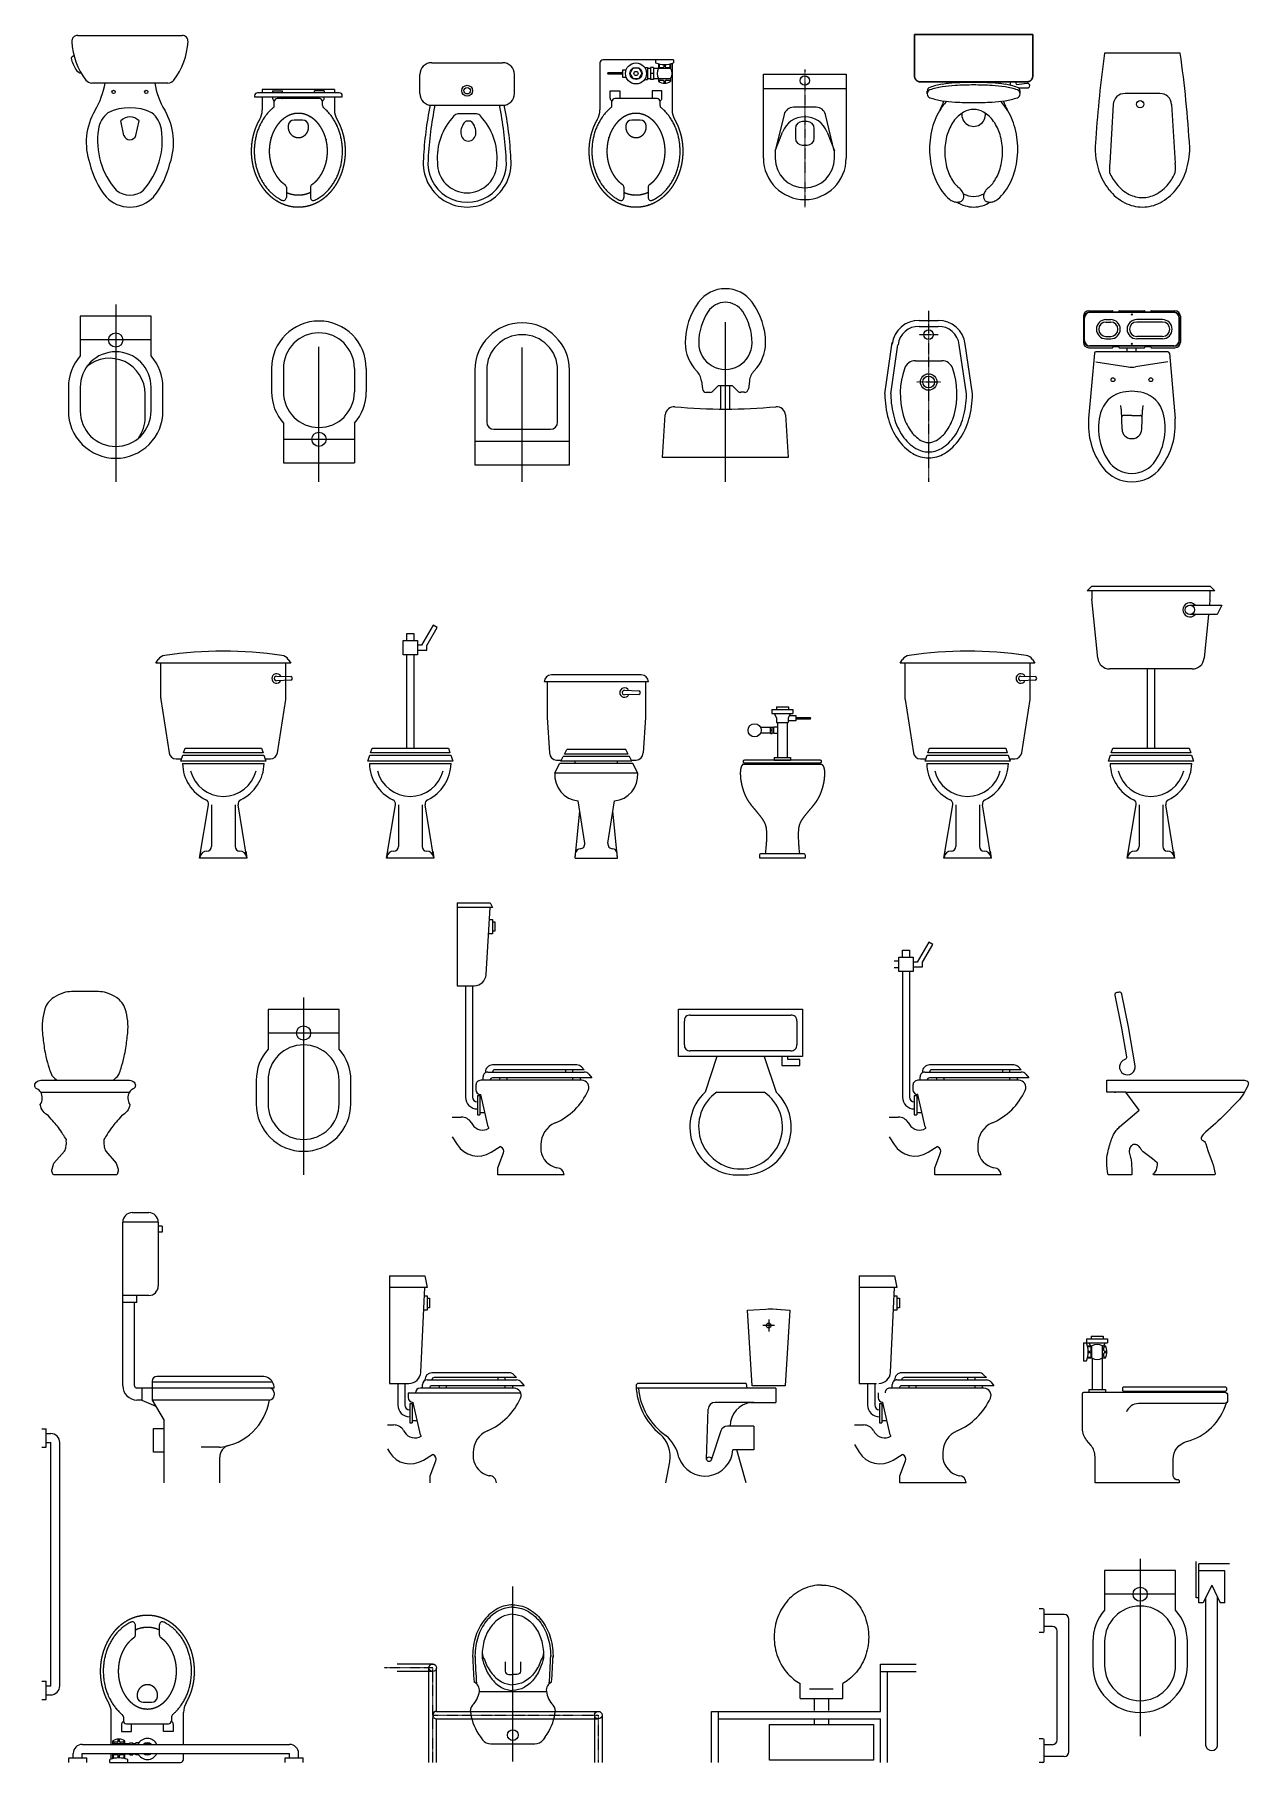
# Model space of a CAD drawing. Header units: centimetres. Extents: x 13148 to 13661, y 4640 to 5371.
import ezdxf

# ---------------------------------------------------------------- set-up
doc = ezdxf.new("R2010")
doc.units = ezdxf.units.CM
doc.header["$LTSCALE"] = 2.54
doc.header["$PDMODE"] = 1
doc.header["$PDSIZE"] = -2
doc.linetypes.add('STYLE_01', pattern=[0.1, 0.05, -0.025, 0.0005, -0.0245])
doc.layers.get('0').update_dxf_attribs({"lineweight": 18})

# ---------------------------------------------------------------- blocks, each defined once
blk = doc.blocks.new('Group')
for p, q in [((231.73, -411.07), (233.63, -411.07)), ((233.63, -418.69), (233.63, -411.07)), ((233.63, -412.98), (235.54, -412.98)), ((231.73, -418.69), (233.63, -418.69)), ((233.63, -416.79), (235.54, -416.79)), ((235.54, -519.66), (235.54, -416.79)), ((239.35, -519.66), (239.35, -416.79)), ((231.73, -517.75), (233.63, -517.75)), ((233.63, -525.37), (233.63, -517.75)), ((231.73, -525.37), (233.63, -525.37)), ((233.63, -519.66), (235.54, -519.66)), ((233.63, -523.47), (235.54, -523.47)), ((248.87, -544.42), (336.5, -544.42)), ((261.8, -544.13), (261.8, -542.86)), ((268.98, -544.13), (261.8, -544.13)), ((262.11, -543.18), (262.11, -542.7)), ((263.7, -543.49), (262.43, -543.49)), ((264.02, -543.18), (264.02, -542.23)), ((264.65, -543.18), (264.65, -542.23)), ((266.24, -543.49), (264.97, -543.49)), ((266.56, -543.18), (266.56, -542.7)), ((266.88, -544.13), (266.88, -542.86)), ((268.98, -543.81), (270.25, -543.81)), ((268.98, -544.42), (268.98, -543.81)), ((270.25, -544.42), (270.25, -543.81)), ((271.52, -544.13), (270.25, -544.13)), ((272.74, -543.81), (271.52, -543.81)), ((271.52, -544.42), (271.52, -543.81)), ((243.16, -550.14), (250.78, -550.14)), ((243.16, -552.04), (243.16, -550.14)), ((245.06, -550.14), (245.06, -548.23)), ((248.87, -548.23), (336.5, -548.23)), ((248.87, -550.14), (248.87, -548.23)), ((250.78, -552.04), (250.78, -550.14)), ((260.53, -552.04), (260.53, -550.77)), ((268.98, -548.53), (261.8, -548.53)), ((261.8, -550.42), (261.8, -548.53)), ((262.11, -550.35), (262.11, -549.16)), ((263.7, -548.85), (262.43, -548.85)), ((264.02, -550.14), (264.02, -549.16)), ((264.65, -550.14), (264.65, -549.16)), ((266.24, -548.85), (264.97, -548.85)), ((266.56, -550.35), (266.56, -549.16)), ((266.88, -550.42), (266.88, -548.53)), ((268.15, -552.04), (268.15, -550.77)), ((268.98, -548.85), (268.98, -548.23)), ((268.98, -548.85), (270.25, -548.85)), ((270.25, -548.85), (270.25, -548.23)), ((271.52, -548.53), (270.25, -548.53)), ((271.52, -548.85), (271.52, -548.23)), ((272.74, -548.85), (271.52, -548.85)), ((334.6, -550.14), (342.22, -550.14)), ((334.6, -552.04), (334.6, -550.14)), ((336.5, -550.14), (336.5, -548.23)), ((340.31, -550.14), (340.31, -548.23)), ((342.22, -552.04), (342.22, -550.14))]:
    blk.add_line(p, q)
at = {"linetype": 'Continuous'}
for p, q in [((281.48, -498.24), (281.48, -493.86)), ((261.12, -544.42), (261.12, -530.87)), ((266.24, -532.82), (266.24, -534.4)), ((286.56, -532.82), (286.56, -534.4)), ((291.68, -544.42), (291.68, -530.88)), ((265.5, -535.87), (265.5, -538.96)), ((265.5, -538.96), (269.64, -538.96)), ((267.51, -535.67), (285.29, -535.67)), ((269.64, -538.96), (269.64, -535.87)), ((283.17, -538.96), (283.17, -535.87)), ((287.31, -538.96), (283.17, -538.96)), ((287.31, -535.87), (287.31, -538.96)), ((260.53, -552.04), (290.41, -552.04)), ((261.12, -550.59), (261.12, -548.23)), ((291.68, -550.77), (291.68, -548.23))]:
    blk.add_line(p, q, dxfattribs=at)
at = {"linetype": 'Continuous', "flags": 128}
for points in [[(269.51, -492.72, 0.000969), (269.45, -492.74), (269.26, -492.84, 0.013081), (268.83, -493.06), (268.61, -493.17, 0.01471), (267.78, -493.66), (267.74, -493.68, 0.014489), (266.88, -494.26), (266.85, -494.28, 0.014301), (266.06, -494.88), (266.02, -494.91, 0.012174), (265.34, -495.48), (265.33, -495.49, 0.011008), (264.7, -496.07, 0.010776), (264.1, -496.67), (264.1, -496.68, 0.010566), (263.52, -497.31), (263.51, -497.32, 0.010377), (262.96, -497.98), (262.96, -497.98, 0.010211), (262.42, -498.67), (262.42, -498.68, 0.010068), (261.91, -499.39), (261.91, -499.4, 0.009946), (261.43, -500.14), (261.43, -500.14, 0.00985), (260.97, -500.9), (260.97, -500.91, 0.009767), (260.55, -501.69), (260.55, -501.7, 0.009591), (260.15, -502.5), (260.15, -502.5, 0.009425), (259.78, -503.33), (259.78, -503.33, 0.009284), (259.44, -504.18), (259.43, -504.18, 0.009168), (259.12, -505.04), (259.12, -505.04, 0.009075), (258.84, -505.92), (258.84, -505.92, 0.009007), (258.6, -506.8), (258.59, -506.81, 0.008961), (258.38, -507.71), (258.38, -507.71, 0.008939), (258.19, -508.62), (258.19, -508.62, 0.008938), (258.04, -509.53), (258.04, -509.54, 0.008856), (257.92, -510.46), (257.92, -510.46, 0.00878), (257.83, -511.39), (257.83, -511.39, 0.008733), (257.77, -512.33, 0.008703), (257.75, -513.26, 0.008697), (257.76, -514.2, 0.008715), (257.8, -515.14), (257.8, -515.14, 0.008761), (257.87, -516.07), (257.87, -516.07, 0.008829), (257.98, -517), (257.98, -517, 0.008916), (258.12, -517.92), (258.12, -517.92, 0.008928), (258.29, -518.83), (258.29, -518.83, 0.008941), (258.49, -519.74), (258.49, -519.74, 0.008979), (258.73, -520.63), (258.73, -520.63, 0.00904), (259, -521.51), (259, -521.52, 0.009125), (259.29, -522.38, 0.00922), (259.62, -523.24), (259.66, -523.34, 0.014103), (260.12, -524.38), (260.19, -524.54, 0.012063), (260.65, -525.44), (260.67, -525.49, 0.009787), (261.11, -526.27), (261.11, -526.28, 0.009867), (261.57, -527.03), (261.58, -527.04, 0.009975), (262.07, -527.77), (262.07, -527.77, 0.010106), (262.58, -528.48, 0.010238), (263.13, -529.17), (263.2, -529.25, 0.015742), (263.91, -530.06), (263.98, -530.15, 0.01075), (264.58, -530.76), (264.6, -530.78, 0.010979), (265.19, -531.33), (265.21, -531.34, 0.009957), (265.78, -531.84), (265.78, -531.84)], [(270.76, -499.29, 0.248891), (271.32, -498.24), (271.32, -493.86, 0.551149), (269.51, -492.72, 0.551149)], [(287.02, -531.84, 0.001166), (287.09, -531.79), (287.3, -531.61, 0.015338), (287.77, -531.19), (287.97, -531, 0.008583), (288.46, -530.52, 0.008512), (288.94, -530.02), (289.06, -529.89, 0.016668), (289.73, -529.11), (289.88, -528.92, 0.016322), (290.64, -527.91), (290.72, -527.8, 0.012828), (291.28, -526.96), (291.31, -526.91, 0.009876), (291.77, -526.15, 0.009692), (292.2, -525.36), (292.2, -525.36, 0.009531), (292.6, -524.56), (292.6, -524.56, 0.009395), (292.98, -523.73), (292.98, -523.73, 0.009282), (293.32, -522.89), (293.32, -522.89, 0.009193), (293.64, -522.03), (293.64, -522.03, 0.009127), (293.92, -521.15), (293.92, -521.15, 0.009085), (294.18, -520.27), (294.18, -520.27, 0.009063), (294.4, -519.37), (294.4, -519.37, 0.008959), (294.59, -518.46), (294.59, -518.46, 0.008862), (294.75, -517.54), (294.75, -517.54, 0.008789), (294.87, -516.62), (294.87, -516.61, 0.00874), (294.97, -515.68), (294.97, -515.68, 0.008719), (295.03, -514.75, 0.008715), (295.06, -513.81, 0.008735), (295.05, -512.88, 0.008779), (295.02, -511.94), (295.02, -511.94, 0.008847), (294.95, -511.01), (294.95, -511.01, 0.008837), (294.84, -510.08), (294.84, -510.08, 0.008829), (294.71, -509.16), (294.71, -509.16, 0.008846), (294.54, -508.24), (294.54, -508.24, 0.008887), (294.34, -507.33), (294.34, -507.33, 0.008951), (294.11, -506.44), (294.11, -506.44, 0.009038), (293.85, -505.55, 0.009143), (293.56, -504.68), (293.54, -504.63, 0.011639), (293.17, -503.67), (293.15, -503.61, 0.009477), (292.79, -502.78), (292.79, -502.78, 0.00954), (292.4, -501.97), (292.4, -501.96, 0.009621), (291.98, -501.17), (291.98, -501.17, 0.009725), (291.53, -500.4), (291.53, -500.39, 0.009853), (291.06, -499.64, 0.009982), (290.56, -498.91), (290.49, -498.82, 0.015354), (289.83, -497.96), (289.76, -497.87, 0.010487), (289.2, -497.21), (289.18, -497.19, 0.010575), (288.63, -496.6), (288.62, -496.58, 0.009667), (288.08, -496.05), (288.08, -496.04, 0.009747), (287.52, -495.53), (287.52, -495.53, 0.009845), (286.95, -495.04), (286.95, -495.04, 0.009957), (286.36, -494.58), (286.36, -494.58, 0.010082), (285.76, -494.15), (285.76, -494.14, 0.01022), (285.14, -493.74, 0.010343), (284.51, -493.35), (284.39, -493.29, 0.018553), (283.5, -492.81), (283.38, -492.75, 0.001388), (283.3, -492.72, 0.001388)], [(272.1, -524.35, 0.377621), (274.62, -526.57), (278.19, -526.57, 0.377621), (280.71, -524.35, 0.377621)]]:
    blk.add_lwpolyline(points, format="xyb", dxfattribs=at)
for points in [[(277.84, -544.42), (277.67, -544.13), (275.13, -544.13), (274.96, -544.42)], [(274.96, -548.23), (275.13, -548.53), (277.67, -548.53), (277.84, -548.23)]]:
    blk.add_lwpolyline(points)
for centre, radius, start, end in [((235.54, -416.79), 3.81, 0, 90), ((235.54, -519.66), 3.81, 270, 0), ((248.87, -548.23), 3.81, 90, 180), ((265.29, -546.33), 4.13, 147.79517, 152.51307), ((264.34, -547.62), 5.4, 61.92751, 118.07249), ((262.43, -543.18), 0.317, 180, 270), ((263.7, -543.18), 0.317, 270, 0), ((264.97, -543.18), 0.318, 180, 270), ((266.24, -543.18), 0.317, 270, 0), ((263.38, -546.33), 4.13, 27.48643, 32.20423), ((276.4, -546.33), 4.44, 25.37693, 154.62307), ((276.4, -546.33), 2.54, 48.59038, 131.40962), ((336.5, -548.23), 3.81, 0, 90), ((264.34, -561.89), 11.75, 71.07536, 108.92464), ((265.29, -546.33), 4.13, 207.48693, 212.20483), ((262.43, -549.16), 0.317, 90, 180), ((263.7, -549.16), 0.317, 0, 90), ((264.97, -549.16), 0.317, 90, 180), ((266.24, -549.16), 0.318, 0, 90), ((263.38, -546.33), 4.13, 327.79577, 332.51357), ((276.4, -546.33), 4.45, 205.37693, 334.62307), ((276.4, -546.33), 2.54, 228.59038, 311.40962)]:
    blk.add_arc(centre, radius, start, end)
at = {"linetype": 'Continuous'}
for centre, radius, start, end in [((282.75, -493.86), 1.27, 64.5524, 180), ((282.75, -498.24), 1.27, 180, 235.85858), ((253.5, -530.87), 7.62, 360, 30.52855), ((264.97, -532.82), 1.27, 0, 50.39057), ((287.83, -532.82), 1.27, 129.64728, 180), ((299.3, -530.88), 7.62, 149.46552, 180), ((266.77, -535.87), 1.27, 112.61829, 180), ((267.51, -534.4), 1.27, 180, 270), ((268.37, -535.87), 1.27, 0, 9.00008), ((284.44, -535.87), 1.27, 170.99992, 180), ((285.29, -534.4), 1.27, 270, 0), ((286.04, -535.87), 1.27, 0, 67.38171), ((290.41, -550.77), 1.27, 270, 0)]:
    blk.add_arc(centre, radius, start, end, dxfattribs=at)
for points, weights, knots in [([(292.74, -527), (292.75, -526.99), (292.86, -526.79), (292.98, -526.59), (293.09, -526.39), (293.16, -526.26), (293.23, -526.12), (293.49, -525.65), (293.72, -525.16), (293.75, -525.11), (293.77, -525.06), (293.99, -524.59), (294.19, -524.12), (294.2, -524.11), (294.2, -524.11), (294.39, -523.65), (294.57, -523.18), (294.75, -522.72), (294.91, -522.24), (294.91, -522.24), (294.91, -522.24), (295.07, -521.77), (295.21, -521.29), (295.21, -521.29), (295.21, -521.29), (295.35, -520.8), (295.47, -520.32), (295.47, -520.32), (295.47, -520.32), (295.6, -519.83), (295.71, -519.34), (295.71, -519.34), (295.71, -519.33), (295.81, -518.84), (295.9, -518.34), (295.92, -518.22), (295.95, -518.09), (296.08, -517.34), (296.16, -516.59), (296.16, -516.59), (296.16, -516.59), (296.23, -515.83), (296.28, -515.07), (296.28, -515.07), (296.28, -515.07), (296.33, -514.31), (296.33, -513.54), (296.33, -513.42), (296.33, -513.29), (296.32, -512.78), (296.3, -512.27), (296.28, -511.76), (296.24, -511.26), (296.24, -511.26), (296.24, -511.26), (296.2, -510.75), (296.14, -510.25), (296.14, -510.25), (296.14, -510.25), (296.08, -509.74), (296.01, -509.24), (296.01, -509.24), (296.01, -509.24), (295.93, -508.74), (295.84, -508.24), (295.84, -508.24), (295.84, -508.24), (295.74, -507.75), (295.63, -507.26), (295.63, -507.26), (295.63, -507.25), (295.52, -506.76), (295.38, -506.28), (295.38, -506.28), (295.38, -506.28), (295.25, -505.79), (295.1, -505.31), (295.1, -505.31), (295.1, -505.31), (294.96, -504.83), (294.79, -504.36), (294.79, -504.36), (294.79, -504.36), (294.62, -503.89), (294.44, -503.43), (294.44, -503.43), (294.44, -503.43), (294.26, -502.97), (294.06, -502.51), (294.06, -502.51), (294.06, -502.51), (293.86, -502.06), (293.64, -501.62), (293.64, -501.62), (293.64, -501.61), (293.42, -501.17), (293.19, -500.74), (293.19, -500.74), (293.19, -500.74), (292.96, -500.31), (292.71, -499.89), (292.71, -499.89), (292.71, -499.89), (292.46, -499.47), (292.2, -499.06), (292.19, -499.06), (292.19, -499.06), (291.93, -498.65), (291.65, -498.26), (291.65, -498.26), (291.65, -498.26), (291.37, -497.87), (291.08, -497.49), (291.07, -497.48), (291.07, -497.48), (290.78, -497.11), (290.47, -496.74), (290.47, -496.74), (290.47, -496.74), (290.16, -496.38), (289.84, -496.03), (289.84, -496.03), (289.84, -496.02), (289.52, -495.68), (289.18, -495.34), (289.18, -495.34), (289.18, -495.34), (288.84, -495.01), (288.49, -494.7), (288.49, -494.7), (288.49, -494.69), (288.15, -494.38), (287.78, -494.08), (287.78, -494.08), (287.78, -494.08), (287.42, -493.79), (287.05, -493.51), (287.05, -493.51), (287.05, -493.51), (286.68, -493.23), (286.29, -492.97), (286.27, -492.95), (286.24, -492.94), (285.91, -492.71), (285.56, -492.5), (285.56, -492.5), (285.56, -492.5), (285.22, -492.29), (284.87, -492.1), (284.51, -491.9), (284.15, -491.72), (284.13, -491.71), (284.1, -491.7), (283.69, -491.49), (283.28, -491.31), (282.86, -491.13), (282.43, -490.97), (282.37, -490.94), (282.3, -490.92), (281.87, -490.76), (281.42, -490.62), (280.98, -490.49), (280.53, -490.38), (280.52, -490.37), (280.5, -490.37), (280.03, -490.25), (279.55, -490.16), (279.47, -490.15), (279.39, -490.13), (278.75, -490.02), (278.1, -489.95), (278.09, -489.95), (278.07, -489.95), (277.46, -489.89), (276.84, -489.87), (276.82, -489.87), (276.79, -489.87), (276.22, -489.86), (275.66, -489.88), (275.65, -489.88), (275.64, -489.88), (275.09, -489.91), (274.54, -489.97), (273.99, -490.03), (273.44, -490.13), (273.44, -490.13), (273.43, -490.13), (272.9, -490.22), (272.37, -490.35), (272.35, -490.36), (272.32, -490.37), (271.85, -490.48), (271.38, -490.63), (271.36, -490.63), (271.34, -490.64), (270.91, -490.77), (270.48, -490.93), (270.06, -491.09), (269.64, -491.26), (269.64, -491.26), (269.64, -491.26), (269.22, -491.44), (268.81, -491.64), (268.81, -491.64), (268.81, -491.64), (268.4, -491.84), (267.99, -492.06), (267.99, -492.07), (267.99, -492.07), (267.59, -492.29), (267.2, -492.53), (267.2, -492.53), (267.2, -492.53), (266.8, -492.77), (266.42, -493.03), (266.42, -493.03), (266.42, -493.03), (266.04, -493.29), (265.67, -493.57), (265.67, -493.57), (265.67, -493.58), (265.29, -493.86), (264.94, -494.15), (264.93, -494.15), (264.93, -494.16), (264.57, -494.46), (264.23, -494.77), (264.23, -494.77), (264.23, -494.77), (263.88, -495.09), (263.55, -495.42), (263.54, -495.42), (263.54, -495.43), (263.21, -495.76), (262.89, -496.11), (262.89, -496.11), (262.89, -496.11), (262.57, -496.46), (262.26, -496.83), (262.26, -496.83), (262.26, -496.83), (261.95, -497.2), (261.66, -497.58), (261.66, -497.58), (261.66, -497.58), (261.37, -497.96), (261.09, -498.35), (261.09, -498.35), (261.09, -498.35), (260.81, -498.75), (260.55, -499.16), (260.55, -499.16), (260.55, -499.16), (260.28, -499.57), (260.04, -499.99), (260.04, -499.99), (260.04, -499.99), (259.79, -500.41), (259.56, -500.84), (259.56, -500.84), (259.56, -500.85), (259.33, -501.28), (259.11, -501.72), (259.11, -501.72), (259.11, -501.72), (258.9, -502.17), (258.7, -502.62), (258.7, -502.62), (258.7, -502.62), (258.5, -503.08), (258.32, -503.54), (258.32, -503.54), (258.32, -503.54), (258.14, -504.01), (257.98, -504.48), (257.97, -504.48), (257.97, -504.48), (257.81, -504.95), (257.66, -505.43), (257.66, -505.43), (257.66, -505.43), (257.52, -505.91), (257.39, -506.39), (257.39, -506.39), (257.39, -506.4), (257.26, -506.88), (257.15, -507.37), (257.15, -507.37), (257.15, -507.37), (257.04, -507.87), (256.95, -508.36), (256.95, -508.36), (256.95, -508.36), (256.85, -508.86), (256.78, -509.36), (256.78, -509.36), (256.78, -509.36), (256.7, -509.86), (256.65, -510.37), (256.63, -510.49), (256.62, -510.62), (256.54, -511.38), (256.51, -512.14), (256.5, -512.27), (256.5, -512.4), (256.48, -512.9), (256.48, -513.41), (256.47, -513.92), (256.49, -514.43), (256.51, -514.94), (256.55, -515.44), (256.55, -515.44), (256.55, -515.45), (256.58, -515.95), (256.64, -516.46), (256.64, -516.46), (256.64, -516.46), (256.69, -516.96), (256.76, -517.46), (256.76, -517.46), (256.76, -517.46), (256.83, -517.96), (256.93, -518.46), (256.93, -518.46), (256.93, -518.46), (257.02, -518.96), (257.12, -519.45), (257.12, -519.45), (257.12, -519.45), (257.23, -519.95), (257.36, -520.43), (257.49, -520.92), (257.63, -521.4), (257.65, -521.46), (257.67, -521.52), (257.85, -522.12), (258.06, -522.71), (258.27, -523.3), (258.51, -523.87), (258.52, -523.91), (258.54, -523.95), (258.78, -524.53), (259.05, -525.1), (259.09, -525.17), (259.12, -525.24), (259.33, -525.66), (259.55, -526.08), (259.77, -526.5), (260.01, -526.91), (260.03, -526.94), (260.04, -526.96), (260.05, -526.98), (260.07, -527)], [1, 1, 1, 0.999838872807, 1, 1, 1, 0.999666923131, 1, 1, 1, 0.999777979344, 1, 1, 1, 0.999812752773, 1, 0.999818184508, 1, 1, 1, 0.999822632133, 1, 1, 1, 0.99982611912, 1, 1, 1, 0.999828673866, 1, 1, 1, 0.999830112444, 1, 1, 1, 0.999324674011, 1, 1, 1, 0.999833039152, 1, 1, 1, 0.999344736939, 1, 1, 1, 0.999837017919, 1, 0.999836453035, 1, 1, 1, 0.999834862981, 1, 1, 1, 0.999832514455, 1, 1, 1, 0.99982903575, 1, 1, 1, 0.999827392663, 1, 1, 1, 0.999826428773, 1, 1, 1, 0.999824445995, 1, 1, 1, 0.999821560548, 1, 1, 1, 0.999817727698, 1, 1, 1, 0.999812915619, 1, 1, 1, 0.999807092383, 1, 1, 1, 0.999799981402, 1, 1, 1, 0.999793430238, 1, 1, 1, 0.999789470371, 1, 1, 1, 0.999784399998, 1, 1, 1, 0.999778276573, 1, 1, 1, 0.999771055674, 1, 1, 1, 0.999762709075, 1, 1, 1, 0.999753208594, 1, 1, 1, 0.999742536426, 1, 1, 1, 0.999730231856, 1, 1, 1, 0.999724413597, 1, 1, 1, 0.999718682085, 1, 1, 1, 0.99971140368, 1, 1, 1, 0.999833954366, 1, 0.999696865368, 1, 1, 1, 0.999686684229, 1, 0.999675888146, 1, 1, 1, 0.999406817546, 1, 0.999822964908, 1, 1, 1, 0.999287777634, 1, 1, 1, 0.999278211962, 1, 1, 1, 0.999261982603, 1, 1, 1, 0.999398442233, 1, 1, 1, 0.999468061855, 1, 0.999474624547, 1, 1, 1, 0.999479430324, 1, 1, 1, 0.999534798804, 1, 1, 1, 0.999666158859, 1, 0.999677277093, 1, 1, 1, 0.999687264115, 1, 1, 1, 0.999696210343, 1, 1, 1, 0.999704020551, 1, 1, 1, 0.99971087234, 1, 1, 1, 0.999715960286, 1, 1, 1, 0.999722196841, 1, 1, 1, 0.999734769967, 1, 1, 1, 0.999745755704, 1, 1, 1, 0.99975559327, 1, 1, 1, 0.999764279711, 1, 1, 1, 0.999771835478, 1, 1, 1, 0.999778258331, 1, 1, 1, 0.999783693396, 1, 1, 1, 0.999787703715, 1, 1, 1, 0.999795099102, 1, 1, 1, 0.999802510519, 1, 1, 1, 0.999808766644, 1, 1, 1, 0.999813988204, 1, 1, 1, 0.999818219757, 1, 1, 1, 0.999821462525, 1, 1, 1, 0.999823888668, 1, 1, 1, 0.999824963773, 1, 1, 1, 0.999827305244, 1, 1, 1, 0.999831029668, 1, 1, 1, 0.999833377623, 1, 1, 1, 0.999344326215, 1, 1, 1, 0.999836691524, 1, 0.999835833502, 1, 0.999834111518, 1, 1, 1, 0.999832144591, 1, 1, 1, 0.999832483536, 1, 1, 1, 0.99983208305, 1, 1, 1, 0.999830791349, 1, 1, 1, 0.999828606651, 1, 0.999825979247, 1, 1, 1, 0.999595206342, 1, 0.999813609132, 1, 1, 1, 0.999451952241, 1, 1, 1, 0.999853676634, 1, 0.999766394122, 1, 1, 1, 0.999999377977, 1], [0, 0, 0, 1, 1, 2, 2, 3, 3, 4, 4, 5, 5, 6, 6, 7, 7, 8, 8, 9, 9, 10, 10, 11, 11, 12, 12, 13, 13, 14, 14, 15, 15, 16, 16, 17, 17, 18, 18, 19, 19, 20, 20, 21, 21, 22, 22, 23, 23, 24, 24, 25, 25, 26, 26, 27, 27, 28, 28, 29, 29, 30, 30, 31, 31, 32, 32, 33, 33, 34, 34, 35, 35, 36, 36, 37, 37, 38, 38, 39, 39, 40, 40, 41, 41, 42, 42, 43, 43, 44, 44, 45, 45, 46, 46, 47, 47, 48, 48, 49, 49, 50, 50, 51, 51, 52, 52, 53, 53, 54, 54, 55, 55, 56, 56, 57, 57, 58, 58, 59, 59, 60, 60, 61, 61, 62, 62, 63, 63, 64, 64, 65, 65, 66, 66, 67, 67, 68, 68, 69, 69, 70, 70, 71, 71, 72, 72, 73, 73, 74, 74, 75, 75, 76, 76, 77, 77, 78, 78, 79, 79, 80, 80, 81, 81, 82, 82, 83, 83, 84, 84, 85, 85, 86, 86, 87, 87, 88, 88, 89, 89, 90, 90, 91, 91, 92, 92, 93, 93, 94, 94, 95, 95, 96, 96, 97, 97, 98, 98, 99, 99, 100, 100, 101, 101, 102, 102, 103, 103, 104, 104, 105, 105, 106, 106, 107, 107, 108, 108, 109, 109, 110, 110, 111, 111, 112, 112, 113, 113, 114, 114, 115, 115, 116, 116, 117, 117, 118, 118, 119, 119, 120, 120, 121, 121, 122, 122, 123, 123, 124, 124, 125, 125, 126, 126, 127, 127, 128, 128, 129, 129, 130, 130, 131, 131, 132, 132, 133, 133, 134, 134, 135, 135, 136, 136, 137, 137, 138, 138, 139, 139, 140, 140, 141, 141, 142, 142, 143, 143, 144, 144, 145, 145, 146, 146, 147, 147, 148, 148, 149, 149, 150, 150, 151, 151, 152, 152, 153, 153, 154, 154, 155, 155, 156, 156, 157, 157, 158, 158, 159, 159, 160, 160, 161, 161, 162, 162, 163, 163, 164, 164, 165, 165, 166, 166, 167, 167, 168, 168, 169, 169, 170, 170, 171, 171, 172, 172, 173, 173, 174, 174, 175, 175, 176, 176, 176]), ([(281.48, -496.07), (281.31, -495.99), (281.13, -495.92), (281.12, -495.91), (281.11, -495.91), (280.92, -495.83), (280.73, -495.76), (280.72, -495.75), (280.7, -495.75), (280.49, -495.66), (280.27, -495.59), (280.26, -495.59), (280.26, -495.59), (280.04, -495.51), (279.81, -495.44), (279.81, -495.44), (279.81, -495.44), (279.58, -495.38), (279.35, -495.32), (279.35, -495.32), (279.35, -495.32), (279.12, -495.26), (278.89, -495.21), (278.89, -495.21), (278.89, -495.21), (278.66, -495.16), (278.43, -495.12), (278.43, -495.12), (278.43, -495.12), (278.2, -495.08), (277.97, -495.05), (277.97, -495.05), (277.97, -495.05), (277.74, -495.02), (277.51, -495), (277.51, -495), (277.51, -495), (277.28, -494.98), (277.04, -494.96), (277.04, -494.96), (277.04, -494.96), (276.81, -494.95), (276.58, -494.95), (276.35, -494.94), (276.12, -494.95), (275.88, -494.96), (275.65, -494.97), (275.65, -494.97), (275.65, -494.97), (275.42, -494.99), (275.19, -495.01), (275.19, -495.01), (275.19, -495.01), (274.96, -495.03), (274.73, -495.07), (274.73, -495.07), (274.72, -495.07), (274.5, -495.1), (274.28, -495.14), (274.27, -495.14), (274.27, -495.14), (274.05, -495.18), (273.83, -495.23), (273.61, -495.28), (273.4, -495.33), (273.39, -495.33), (273.39, -495.33), (273.18, -495.39), (272.96, -495.46), (272.96, -495.46), (272.96, -495.46), (272.74, -495.52), (272.53, -495.59), (272.53, -495.59), (272.53, -495.59), (272.31, -495.67), (272.1, -495.75), (272.08, -495.75), (272.07, -495.76), (271.88, -495.83), (271.69, -495.91), (271.68, -495.92), (271.67, -495.92), (271.51, -495.99), (271.35, -496.06), (271.34, -496.07), (271.32, -496.07)], [1, 0.999893193262, 1, 1, 1, 0.999840235577, 1, 1, 1, 0.999818347638, 1, 1, 1, 0.999816135918, 1, 1, 1, 0.999814349912, 1, 1, 1, 0.999813083254, 1, 1, 1, 0.999812080564, 1, 1, 1, 0.999812401897, 1, 1, 1, 0.999809234741, 1, 1, 1, 0.999806831258, 1, 1, 1, 0.999805962589, 1, 0.999805790311, 1, 0.999806348199, 1, 1, 1, 0.999807535638, 1, 1, 1, 0.999809927533, 1, 1, 1, 0.999818116646, 1, 1, 1, 0.999826521133, 1, 0.999827727499, 1, 1, 1, 0.999829524144, 1, 1, 1, 0.999831939745, 1, 1, 1, 0.999834852222, 1, 1, 1, 0.999838548859, 1, 1, 1, 0.999911189724, 1, 1, 1], [0, 0, 0, 1, 1, 2, 2, 3, 3, 4, 4, 5, 5, 6, 6, 7, 7, 8, 8, 9, 9, 10, 10, 11, 11, 12, 12, 13, 13, 14, 14, 15, 15, 16, 16, 17, 17, 18, 18, 19, 19, 20, 20, 21, 21, 22, 22, 23, 23, 24, 24, 25, 25, 26, 26, 27, 27, 28, 28, 29, 29, 30, 30, 31, 31, 32, 32, 33, 33, 34, 34, 35, 35, 36, 36, 37, 37, 38, 38, 39, 39, 40, 40, 41, 41, 42, 42, 43, 43, 43]), ([(270.76, -499.29), (270.76, -499.3), (270.63, -499.38), (270.51, -499.47), (270.4, -499.55), (270.32, -499.61), (270.25, -499.66), (270, -499.85), (269.77, -500.05), (269.75, -500.06), (269.73, -500.08), (269.53, -500.25), (269.33, -500.43), (269.13, -500.62), (268.94, -500.81), (268.94, -500.81), (268.94, -500.81), (268.74, -501), (268.56, -501.2), (268.56, -501.2), (268.56, -501.21), (268.37, -501.41), (268.19, -501.62), (268.18, -501.62), (268.18, -501.63), (268, -501.84), (267.83, -502.06), (267.82, -502.06), (267.82, -502.07), (267.64, -502.29), (267.48, -502.52), (267.47, -502.52), (267.47, -502.53), (267.3, -502.76), (267.14, -503), (267.1, -503.07), (267.05, -503.13), (266.8, -503.5), (266.58, -503.89), (266.54, -503.97), (266.49, -504.05), (266.32, -504.35), (266.16, -504.66), (266.15, -504.67), (266.15, -504.69), (266, -504.97), (265.87, -505.25), (265.74, -505.53), (265.62, -505.82), (265.62, -505.82), (265.62, -505.82), (265.5, -506.11), (265.38, -506.4), (265.35, -506.48), (265.32, -506.56), (265.15, -507), (265.01, -507.46), (264.98, -507.56), (264.95, -507.65), (264.77, -508.24), (264.63, -508.84), (264.62, -508.91), (264.6, -508.99), (264.49, -509.43), (264.42, -509.88), (264.4, -509.94), (264.39, -510), (264.34, -510.33), (264.29, -510.66), (264.25, -510.99), (264.21, -511.32), (264.2, -511.4), (264.19, -511.48), (264.14, -511.98), (264.12, -512.48), (264.12, -512.56), (264.11, -512.65), (264.09, -513.32), (264.1, -513.98), (264.11, -514.05), (264.11, -514.11), (264.12, -514.65), (264.17, -515.19), (264.17, -515.22), (264.17, -515.24), (264.22, -515.73), (264.28, -516.23), (264.29, -516.25), (264.29, -516.27), (264.35, -516.72), (264.43, -517.17), (264.45, -517.23), (264.46, -517.29), (264.52, -517.61), (264.59, -517.93), (264.59, -517.93), (264.59, -517.93), (264.67, -518.25), (264.75, -518.57), (264.83, -518.88), (264.93, -519.19), (264.95, -519.27), (264.97, -519.35), (265.11, -519.81), (265.28, -520.26), (265.32, -520.37), (265.36, -520.49), (265.5, -520.85), (265.66, -521.21), (265.82, -521.57), (265.99, -521.93), (265.99, -521.95), (266, -521.96), (266.18, -522.34), (266.39, -522.71), (266.42, -522.76), (266.45, -522.81), (266.59, -523.07), (266.75, -523.33), (266.75, -523.33), (266.75, -523.33), (266.9, -523.58), (267.07, -523.83), (267.07, -523.83), (267.07, -523.83), (267.23, -524.08), (267.4, -524.31), (267.4, -524.32), (267.4, -524.32), (267.57, -524.55), (267.75, -524.78), (267.92, -525.01), (268.11, -525.23), (268.13, -525.25), (268.15, -525.28), (268.38, -525.55), (268.62, -525.8), (268.65, -525.84), (268.69, -525.88), (268.9, -526.1), (269.12, -526.31), (269.13, -526.33), (269.15, -526.34), (269.34, -526.52), (269.54, -526.7), (269.54, -526.7), (269.55, -526.7), (269.74, -526.88), (269.95, -527.04), (269.95, -527.04), (269.95, -527.04), (270.15, -527.21), (270.36, -527.36), (270.36, -527.36), (270.36, -527.36), (270.56, -527.51), (270.77, -527.65), (270.77, -527.66), (270.78, -527.66), (270.98, -527.8), (271.19, -527.93), (271.2, -527.93), (271.2, -527.93), (271.41, -528.06), (271.62, -528.18), (271.62, -528.18), (271.62, -528.18), (271.84, -528.3), (272.05, -528.4), (272.05, -528.4), (272.06, -528.41), (272.27, -528.51), (272.49, -528.61), (272.71, -528.71), (272.93, -528.79), (272.94, -528.8), (272.96, -528.8), (273.2, -528.9), (273.45, -528.98), (273.46, -528.98), (273.48, -528.99), (273.7, -529.06), (273.92, -529.12), (273.92, -529.12), (273.92, -529.12), (274.14, -529.18), (274.36, -529.23), (274.36, -529.23), (274.36, -529.23), (274.58, -529.28), (274.81, -529.32), (274.81, -529.32), (274.81, -529.32), (275.03, -529.36), (275.25, -529.38), (275.25, -529.38), (275.25, -529.38), (275.47, -529.41), (275.7, -529.43), (275.7, -529.43), (275.7, -529.43), (275.92, -529.45), (276.14, -529.45), (276.36, -529.46), (276.59, -529.45), (276.81, -529.45), (277.03, -529.43), (277.03, -529.43), (277.03, -529.43), (277.26, -529.42), (277.48, -529.39), (277.48, -529.39), (277.48, -529.39), (277.7, -529.37), (277.92, -529.33), (277.92, -529.33), (277.92, -529.33), (278.15, -529.29), (278.37, -529.25), (278.37, -529.25), (278.37, -529.25), (278.59, -529.2), (278.81, -529.14), (278.81, -529.14), (278.81, -529.14), (279.03, -529.08), (279.25, -529.01), (279.25, -529.01), (279.25, -529.01), (279.47, -528.94), (279.69, -528.86), (279.69, -528.86), (279.69, -528.86), (279.91, -528.78), (280.13, -528.69), (280.13, -528.69), (280.13, -528.69), (280.35, -528.6), (280.57, -528.49), (280.61, -528.47), (280.65, -528.45), (280.95, -528.31), (281.24, -528.14), (281.28, -528.12), (281.32, -528.1), (281.54, -527.97), (281.75, -527.84), (281.96, -527.7), (282.17, -527.56), (282.17, -527.56), (282.17, -527.56), (282.38, -527.41), (282.58, -527.26), (282.58, -527.25), (282.59, -527.25), (282.79, -527.1), (282.99, -526.93), (282.99, -526.93), (282.99, -526.93), (283.2, -526.76), (283.39, -526.58), (283.39, -526.58), (283.4, -526.58), (283.6, -526.4), (283.79, -526.21), (283.79, -526.21), (283.79, -526.21), (283.98, -526.02), (284.17, -525.82), (284.17, -525.82), (284.17, -525.81), (284.36, -525.61), (284.54, -525.4), (284.56, -525.39), (284.57, -525.37), (284.78, -525.13), (284.97, -524.89), (284.99, -524.87), (285, -524.86), (285.18, -524.63), (285.35, -524.39), (285.52, -524.16), (285.68, -523.92), (285.68, -523.91), (285.68, -523.91), (285.85, -523.67), (286, -523.42), (286, -523.41), (286, -523.41), (286.16, -523.16), (286.31, -522.9), (286.31, -522.9), (286.31, -522.89), (286.46, -522.63), (286.6, -522.36), (286.6, -522.36), (286.6, -522.36), (286.74, -522.09), (286.87, -521.81), (286.91, -521.74), (286.94, -521.66), (287.14, -521.24), (287.32, -520.8), (287.35, -520.71), (287.39, -520.62), (287.52, -520.29), (287.64, -519.94), (287.75, -519.6), (287.86, -519.26), (287.88, -519.2), (287.9, -519.14), (288.04, -518.67), (288.15, -518.2), (288.15, -518.2), (288.15, -518.2), (288.26, -517.72), (288.35, -517.24), (288.35, -517.24), (288.36, -517.23), (288.45, -516.75), (288.52, -516.26), (288.53, -516.11), (288.55, -515.97), (288.62, -515.43), (288.66, -514.89), (288.66, -514.81), (288.67, -514.72), (288.69, -514.35), (288.7, -513.97), (288.7, -513.95), (288.7, -513.93), (288.71, -513.6), (288.71, -513.26), (288.7, -512.93), (288.69, -512.59), (288.68, -512.51), (288.68, -512.43), (288.66, -511.93), (288.6, -511.43), (288.59, -511.3), (288.58, -511.18), (288.51, -510.6), (288.41, -510.03), (288.4, -509.95), (288.38, -509.87), (288.31, -509.46), (288.22, -509.06), (288.21, -509.02), (288.2, -508.98), (288.13, -508.66), (288.05, -508.35), (287.96, -508.03), (287.87, -507.72), (287.85, -507.64), (287.82, -507.56), (287.69, -507.11), (287.52, -506.66), (287.49, -506.58), (287.46, -506.5), (287.35, -506.21), (287.23, -505.92), (287.22, -505.92), (287.22, -505.92), (287.1, -505.63), (286.97, -505.34), (286.97, -505.34), (286.97, -505.34), (286.84, -505.06), (286.71, -504.79), (286.7, -504.78), (286.7, -504.78), (286.57, -504.51), (286.42, -504.24), (286.42, -504.24), (286.42, -504.24), (286.27, -503.98), (286.12, -503.72), (285.97, -503.46), (285.8, -503.21), (285.79, -503.19), (285.78, -503.18), (285.6, -502.9), (285.41, -502.63), (285.4, -502.62), (285.39, -502.6), (285.22, -502.37), (285.04, -502.14), (285.04, -502.14), (285.04, -502.14), (284.87, -501.91), (284.68, -501.7), (284.68, -501.7), (284.68, -501.7), (284.5, -501.48), (284.31, -501.28), (284.31, -501.27), (284.31, -501.27), (284.13, -501.07), (283.93, -500.87), (283.93, -500.87), (283.93, -500.87), (283.74, -500.68), (283.54, -500.5), (283.54, -500.49), (283.54, -500.49), (283.34, -500.31), (283.14, -500.14), (282.94, -499.97), (282.73, -499.8), (282.7, -499.78), (282.67, -499.75), (282.4, -499.53), (282.11, -499.34), (282.07, -499.32), (282.04, -499.29), (282.04, -499.29), (282.04, -499.29)], [1, 1, 1, 0.999723076369, 1, 1, 1, 0.999592307809, 1, 1, 1, 0.999772932079, 1, 0.999783984993, 1, 1, 1, 0.999797156786, 1, 1, 1, 0.999807264207, 1, 1, 1, 0.999815349336, 1, 1, 1, 0.999821671088, 1, 1, 1, 0.999824717722, 1, 1, 1, 0.999326965294, 1, 1, 1, 0.999735486293, 1, 1, 1, 0.999832733863, 1, 0.999841719084, 1, 1, 1, 0.9998470006, 1, 1, 1, 0.999422906888, 1, 1, 1, 0.999444719055, 1, 1, 1, 0.999576863791, 1, 1, 1, 0.999854981105, 1, 0.999858820603, 1, 1, 1, 0.999461165229, 1, 1, 1, 0.999476556521, 1, 1, 1, 0.99947393066, 1, 1, 1, 0.999789183105, 1, 1, 1, 0.999560523951, 1, 1, 1, 0.999858488854, 1, 1, 1, 0.999859044129, 1, 0.999859560988, 1, 1, 1, 0.999424980562, 1, 1, 1, 0.999662382599, 1, 0.999844836923, 1, 1, 1, 0.999484981122, 1, 1, 1, 0.999829359736, 1, 1, 1, 0.999827579912, 1, 1, 1, 0.999824509104, 1, 1, 1, 0.999820538934, 1, 0.999816448473, 1, 1, 1, 0.999567448911, 1, 1, 1, 0.999680952406, 1, 1, 1, 0.99978687444, 1, 1, 1, 0.999781091277, 1, 1, 1, 0.999774971678, 1, 1, 1, 0.999768839597, 1, 1, 1, 0.999762684006, 1, 1, 1, 0.999756518295, 1, 1, 1, 0.999750258159, 1, 1, 1, 0.999744249034, 1, 0.999737813774, 1, 1, 1, 0.999589460409, 1, 1, 1, 0.999727838232, 1, 1, 1, 0.999720625958, 1, 1, 1, 0.99971483686, 1, 1, 1, 0.999710788259, 1, 1, 1, 0.999708587224, 1, 1, 1, 0.999708342524, 1, 0.999709897993, 1, 0.999713888696, 1, 1, 1, 0.999715372507, 1, 1, 1, 0.999715497204, 1, 1, 1, 0.999717011974, 1, 1, 1, 0.999719665899, 1, 1, 1, 0.999723445844, 1, 1, 1, 0.999728292864, 1, 1, 1, 0.999734129085, 1, 1, 1, 0.999739400227, 1, 1, 1, 0.999234205051, 1, 1, 1, 0.999754967088, 1, 0.999765581595, 1, 1, 1, 0.999774716157, 1, 1, 1, 0.999782604603, 1, 1, 1, 0.999789378146, 1, 1, 1, 0.999795176923, 1, 1, 1, 0.9998000678, 1, 1, 1, 0.999804688733, 1, 1, 1, 0.99969602769, 1, 1, 1, 0.999809680126, 1, 0.999819877148, 1, 1, 1, 0.999827848198, 1, 1, 1, 0.999834295925, 1, 1, 1, 0.999839378656, 1, 1, 1, 0.99984193336, 1, 1, 1, 0.999389812087, 1, 1, 1, 0.999761278323, 1, 0.999847364814, 1, 1, 1, 0.999430063666, 1, 1, 1, 0.999862626891, 1, 1, 1, 0.999462021946, 1, 1, 1, 0.999464416095, 1, 1, 1, 0.999784612634, 1, 1, 1, 0.9998618806, 1, 0.999864594224, 1, 1, 1, 0.999467913904, 1, 1, 1, 0.999464631052, 1, 1, 1, 0.999689444824, 1, 1, 1, 0.999857423333, 1, 0.999852261511, 1, 1, 1, 0.999406037896, 1, 1, 1, 0.999850087893, 1, 1, 1, 0.999848206299, 1, 1, 1, 0.999844846869, 1, 1, 1, 0.999840221459, 1, 1, 1, 0.999834193557, 1, 0.999826944429, 1, 1, 1, 0.999712268791, 1, 1, 1, 0.999812678168, 1, 1, 1, 0.999810998233, 1, 1, 1, 0.999807999341, 1, 1, 1, 0.999803832755, 1, 1, 1, 0.999798359605, 1, 1, 1, 0.999791359491, 1, 0.999784842081, 1, 1, 1, 0.999347527141, 1, 1, 1, 1, 1], [0, 0, 0, 1, 1, 2, 2, 3, 3, 4, 4, 5, 5, 6, 6, 7, 7, 8, 8, 9, 9, 10, 10, 11, 11, 12, 12, 13, 13, 14, 14, 15, 15, 16, 16, 17, 17, 18, 18, 19, 19, 20, 20, 21, 21, 22, 22, 23, 23, 24, 24, 25, 25, 26, 26, 27, 27, 28, 28, 29, 29, 30, 30, 31, 31, 32, 32, 33, 33, 34, 34, 35, 35, 36, 36, 37, 37, 38, 38, 39, 39, 40, 40, 41, 41, 42, 42, 43, 43, 44, 44, 45, 45, 46, 46, 47, 47, 48, 48, 49, 49, 50, 50, 51, 51, 52, 52, 53, 53, 54, 54, 55, 55, 56, 56, 57, 57, 58, 58, 59, 59, 60, 60, 61, 61, 62, 62, 63, 63, 64, 64, 65, 65, 66, 66, 67, 67, 68, 68, 69, 69, 70, 70, 71, 71, 72, 72, 73, 73, 74, 74, 75, 75, 76, 76, 77, 77, 78, 78, 79, 79, 80, 80, 81, 81, 82, 82, 83, 83, 84, 84, 85, 85, 86, 86, 87, 87, 88, 88, 89, 89, 90, 90, 91, 91, 92, 92, 93, 93, 94, 94, 95, 95, 96, 96, 97, 97, 98, 98, 99, 99, 100, 100, 101, 101, 102, 102, 103, 103, 104, 104, 105, 105, 106, 106, 107, 107, 108, 108, 109, 109, 110, 110, 111, 111, 112, 112, 113, 113, 114, 114, 115, 115, 116, 116, 117, 117, 118, 118, 119, 119, 120, 120, 121, 121, 122, 122, 123, 123, 124, 124, 125, 125, 126, 126, 127, 127, 128, 128, 129, 129, 130, 130, 131, 131, 132, 132, 133, 133, 134, 134, 135, 135, 136, 136, 137, 137, 138, 138, 139, 139, 140, 140, 141, 141, 142, 142, 143, 143, 144, 144, 145, 145, 146, 146, 147, 147, 148, 148, 149, 149, 150, 150, 151, 151, 152, 152, 153, 153, 154, 154, 155, 155, 156, 156, 157, 157, 158, 158, 159, 159, 160, 160, 161, 161, 162, 162, 163, 163, 164, 164, 165, 165, 166, 166, 167, 167, 168, 168, 169, 169, 170, 170, 171, 171, 172, 172, 173, 173, 174, 174, 175, 175, 176, 176, 177, 177, 178, 178, 179, 179, 180, 180, 181, 181, 182, 182, 183, 183, 184, 184, 185, 185, 186, 186, 187, 187, 188, 188, 189, 189, 190, 190, 191, 191, 192, 192, 193, 193, 194, 194, 195, 195, 196, 196, 197, 197, 198, 198, 199, 199, 200, 200, 201, 201, 202, 202, 203, 203, 204, 204, 205, 205, 206, 206, 207, 207, 208, 208, 208])]:
    blk.add_rational_spline(points, weights, degree=2, knots=knots, dxfattribs=at)
blk.add_open_spline([(280.71, -524.35), (280.76, -523.94), (280.71, -522.93), (280.38, -521.81), (279.78, -520.82), (279.08, -520.13), (278.74, -519.91), (278.4, -519.68), (277.52, -519.3), (276.4, -519.15), (275.29, -519.3), (274.4, -519.68), (274.07, -519.91), (273.73, -520.13), (273.03, -520.82), (272.43, -521.81), (272.09, -522.94), (272.04, -523.94), (272.1, -524.35)], degree=2, knots=[0, 0, 0, 1, 2, 3, 4, 5, 5, 6, 7, 8, 9, 10, 10, 11, 12, 13, 14, 15, 15, 15], dxfattribs=at)
blk = doc.blocks.new('Group-1')
for p, q in [((342.43, -228.67), (342.43, -303.67)), ((357.43, -243.67), (327.43, -243.67))]:
    blk.add_line(p, q)
at = {"flags": 128}
blk.add_lwpolyline([(327.43, -250.44, 0.182676), (322.43, -263.67), (322.43, -273.67, 0.414214), (342.43, -293.67, 0.414214), (362.43, -273.67), (362.43, -263.67, 0.182676), (357.43, -250.44), (357.43, -233.67), (327.43, -233.67), (327.43, -250.44)], format="xyb", dxfattribs=at)
blk.add_lwpolyline([(357.43, -263.67, 0.414214), (342.43, -248.67, 0.414214), (327.43, -263.67), (327.43, -273.67, 0.414214), (342.43, -288.67, 0.414214), (357.43, -273.67)], format="xyb", close=True, dxfattribs=at)
blk.add_circle((342.43, -243.67), 3)
blk = doc.blocks.new('Group-2')
for p, q in [((503.44, -248.64), (503.44, -238.64)), ((505.94, -236.14), (548.44, -236.14)), ((550.94, -238.64), (550.94, -248.64)), ((548.44, -251.14), (505.94, -251.14)), ((517.19, -253.64), (512.19, -268.64)), ((537.19, -253.64), (542.19, -268.64)), ((544.69, -253.64), (544.69, -257.39)), ((547.19, -254.89), (547.19, -253.64)), ((552.19, -254.89), (547.19, -254.89)), ((552.19, -257.39), (552.19, -254.89)), ((544.69, -257.39), (552.19, -257.39)), ((517.19, -268.64), (537.19, -268.64))]:
    blk.add_line(p, q)
blk.add_lwpolyline([(500.94, -253.64), (500.94, -233.64), (553.44, -233.64), (553.44, -253.64)], close=True)
for centre, radius, start, end in [((505.62, -238.32), 2.21, 81.8699, 188.1301), ((548.75, -238.32), 2.21, 351.8699, 98.1301), ((505.62, -248.95), 2.21, 171.8699, 278.1301), ((548.75, -248.95), 2.21, 261.8699, 8.1301), ((525.99, -283.43), 20.24, 133.0172, 273.38), ((527.28, -283.32), 17.82, 124.5054, 269.7), ((528.38, -283.43), 20.24, 266.62, 46.98278), ((527.09, -283.32), 17.82, 270.3, 55.49457)]:
    blk.add_arc(centre, radius, start, end)
blk = doc.blocks.new('Group-3')
for p, q in [((713.1, 170.52), (681.1, 170.52)), ((704.46, 153.52), (689.74, 153.52)), ((684.76, 148.89), (683.26, 124.12)), ((709.45, 148.89), (710.94, 124.12))]:
    blk.add_line(p, q)
blk.add_circle((696.12, 148.97), 1.52)
for centre, radius, start, end in [((1195.25, 98.91), 519.12, 172.07041, 176.06284), ((198.95, 98.91), 519.12, 3.49159, 7.92959), ((689.74, 148.52), 5, 90, 175.74846), ((704.46, 148.52), 5, 4.25154, 90), ((708.26, 130.52), 31.16, 172.57125, 198.33369), ((685.94, 130.52), 31.16, 341.66631, 0), ((702.79, 128.71), 25.4, 198.33369, 218.65981), ((706.44, 121.78), 23.3, 174.23523, 184.1304), ((702.79, 128.71), 21.4, 203.73465, 218.65981), ((691.41, 128.71), 21.4, 321.34019, 336.26535), ((687.76, 121.78), 23.3, 355.8696, 5.76477), ((691.41, 128.71), 25.4, 321.34019, 341.66631), ((699.32, 125.93), 20.95, 218.65981, 242.62637), ((699.32, 125.93), 16.95, 218.65981, 242.62637), ((697.1, 121.65), 12.13, 242.62637, 270), ((697.1, 121.65), 12.13, 270, 297.37363), ((694.89, 125.93), 16.95, 297.37363, 321.34019), ((694.89, 125.93), 20.95, 297.37363, 321.34019), ((697.1, 121.65), 16.13, 242.62637, 270), ((697.1, 121.65), 16.13, 270, 297.37363)]:
    blk.add_arc(centre, radius, start, end)
blk = doc.blocks.new('Group-4')
for p, q in [((391.6, 153.52), (391.6, 161.52)), ((396.6, 166.52), (426.6, 166.52)), ((431.6, 153.52), (431.6, 161.52)), ((396.6, 148.52), (426.6, 148.52)), ((411.6, 144.89), (407.65, 144.89)), ((412.1, 141.77), (411.11, 141.77)), ((415.56, 144.89), (411.6, 144.89)), ((413.09, 141.77), (412.1, 141.77))]:
    blk.add_line(p, q)
for radius in [2.3, 1.35]:
    blk.add_circle((411.6, 154.68), radius)
for centre, radius, start, end in [((396.6, 161.52), 5, 90, 180), ((426.6, 161.52), 5, 0, 90), ((396.6, 153.52), 5, 180, 270), ((426.6, 153.52), 5, 270, 0), ((543.08, 118.64), 150.16, 168.50375, 177.18214), ((543.08, 118.64), 148.16, 168.36415, 177.18214), ((280.13, 118.64), 148.16, 2.81786, 11.63585), ((280.13, 118.64), 150.16, 2.81786, 11.49625), ((424.68, 126.3), 25.74, 136.53209, 184.40224), ((407.65, 142.89), 2, 90, 145.97938), ((415.37, 137.12), 6.44, 136.53209, 184.40224), ((411.11, 141.27), 0.5, 90, 145.97938), ((413.09, 141.27), 0.5, 34.02062, 90), ((408.83, 137.12), 6.44, 355.59776, 43.46791), ((415.56, 142.89), 2, 34.02062, 90), ((398.53, 126.3), 25.74, 355.59776, 43.46791), ((412.1, 136.58), 3.15, 179.08878, 270), ((412.1, 136.58), 3.15, 270, 0.91122), ((411.6, 124.12), 18.6, 174.12865, 5.87135), ((411.6, 124.12), 16.6, 174.12865, 5.87135), ((411.6, 124.12), 12.6, 179.08878, 270), ((411.6, 124.12), 12.6, 270, 0.91122)]:
    blk.add_arc(centre, radius, start, end)
blk = doc.blocks.new('Group-5')
at = {"linetype": 'STYLE_01'}
for p, q in [((606.7, 61.6), (606.7, -10.69)), ((602.72, 51.56), (610.67, 51.56)), ((601.7, 31.56), (611.7, 31.56))]:
    blk.add_line(p, q, dxfattribs=at)
for p, q in [((602.69, 55.06), (610.7, 55.06)), ((602.72, 57.56), (610.67, 57.56)), ((588.2, 26.56), (591.35, 48.26)), ((590.72, 26.53), (593.72, 47.2)), ((622.66, 26.61), (619.67, 47.2)), ((625.2, 26.56), (622.15, 47.56)), ((601.18, 40.56), (612.22, 40.56))]:
    blk.add_line(p, q)
for centre, radius in [((606.7, 51.56), 2), ((606.7, 31.56), 3.5), ((606.7, 31.56), 2.5)]:
    blk.add_circle(centre, radius)
for centre, radius, start, end in [((602.49, 46.27), 11.29, 88.8085, 173.59503), ((602.49, 46.27), 8.79, 88.64967, 173.59503), ((610.91, 46.27), 11.29, 6.40497, 91.1915), ((610.91, 46.27), 8.79, 6.40497, 91.35033), ((627.77, 26.56), 33.07, 161.29835, 195.7875), ((601.18, 35.56), 5, 90, 161.29835), ((612.22, 35.56), 5, 18.70165, 90), ((585.63, 26.56), 33.07, 344.2125, 18.70165), ((627.77, 26.56), 39.57, 180, 195.7875), ((592.7, 26.25), 2, 171.74056, 180.51491), ((627.77, 26.56), 37.07, 180.51491, 195.7875), ((585.63, 26.56), 37.07, 344.2125, 359.35699), ((619.69, 26.18), 3, 359.35699, 8.25944), ((620.7, 26.25), 2, 359.48509, 8.25944), ((585.63, 26.56), 39.57, 344.2125, 0), ((617.4, 23.63), 28.79, 195.7875, 214.31685), ((617.4, 23.63), 26.29, 195.7875, 214.31685), ((617.4, 23.63), 22.29, 195.7875, 214.31685), ((596, 23.63), 22.29, 325.68315, 344.2125), ((596, 23.63), 26.29, 325.68315, 344.2125), ((596, 23.63), 28.79, 325.68315, 344.2125), ((610.84, 19.15), 20.85, 214.31685, 238.74933), ((610.84, 19.15), 18.35, 214.31685, 238.74933), ((610.84, 19.15), 14.35, 214.31685, 238.74933), ((602.56, 19.15), 14.35, 301.25067, 325.68315), ((602.56, 19.15), 18.35, 301.25067, 325.68315), ((602.56, 19.15), 20.85, 301.25067, 325.68315), ((606.7, 12.33), 12.87, 238.74933, 270), ((606.7, 12.33), 10.37, 238.74933, 270), ((606.7, 12.33), 6.37, 238.74933, 270), ((606.7, 12.33), 6.37, 270, 301.25067), ((606.7, 12.33), 10.37, 270, 301.25067), ((606.7, 12.33), 12.87, 270, 301.25067)]:
    blk.add_arc(centre, radius, start, end)
blk = doc.blocks.new('Group-6')
for p, q in [((672.12, 59.36), (672.12, 48.36)), ((672.42, 49.16), (672.42, 58.56)), ((672.57, 49.16), (672.57, 58.56)), ((674.42, 61.66), (684.42, 61.66)), ((710.32, 61.06), (674.92, 61.06)), ((710.32, 60.91), (674.92, 60.91)), ((684.81, 61.16), (686.93, 61.16)), ((687.32, 61.66), (697.92, 61.66)), ((698.12, 61.46), (698.12, 61.36)), ((698.32, 61.16), (700.42, 61.16)), ((700.62, 61.46), (700.62, 61.36)), ((700.82, 61.66), (710.82, 61.66)), ((712.67, 49.16), (712.67, 58.56)), ((712.82, 49.16), (712.82, 58.56)), ((713.12, 59.36), (713.12, 48.36)), ((681.67, 57.91), (683.67, 57.91)), ((681.67, 56.91), (683.67, 56.91)), ((705.62, 57.91), (694.67, 57.91)), ((705.62, 56.91), (694.67, 56.91)), ((674.42, 46.06), (684.42, 46.06)), ((710.32, 46.81), (674.92, 46.81)), ((710.32, 46.66), (674.92, 46.66)), ((707.87, 44.31), (677.37, 44.31)), ((681.67, 50.81), (683.67, 50.81)), ((681.67, 49.81), (683.67, 49.81)), ((684.81, 46.56), (686.93, 46.56)), ((687.32, 46.06), (697.92, 46.06)), ((690.65, 44.31), (690.65, 46.06)), ((694.45, 44.31), (694.45, 46.06)), ((705.62, 50.81), (694.67, 50.81)), ((705.62, 49.81), (694.67, 49.81)), ((698.31, 46.56), (700.42, 46.56)), ((700.81, 46.06), (710.82, 46.06)), ((676.77, 43.76), (674.36, 16.16)), ((677.37, 40.11), (691.05, 37.93)), ((707.87, 40.11), (694.19, 37.93)), ((708.47, 43.76), (710.88, 16.16)), ((688.47, 11.61), (688.19, 19.73)), ((692.62, 17.41), (689.1, 17.41)), ((692.62, 17.41), (696.15, 17.41)), ((696.77, 11.61), (697.06, 19.73))]:
    blk.add_line(p, q)
for centre, radius in [((692.62, 60.06), 0.25), ((692.62, 47.66), 0.25), ((684.62, 32.51), 0.8), ((700.62, 32.51), 0.8)]:
    blk.add_circle(centre, radius)
for centre, radius, start, end in [((674.42, 59.36), 2.3, 90, 180), ((674.92, 58.56), 2.5, 90, 180), ((674.92, 58.56), 2.35, 90, 180), ((684.42, 61.46), 0.2, 345.52249, 90), ((684.81, 61.36), 0.2, 165.52249, 270), ((686.93, 61.36), 0.2, 270, 14.47751), ((687.32, 61.46), 0.2, 90, 194.47751), ((697.92, 61.46), 0.2, 0, 90), ((698.32, 61.36), 0.2, 180, 270), ((700.42, 61.36), 0.2, 270, 0), ((700.82, 61.46), 0.2, 90, 180), ((710.32, 58.56), 2.5, 0, 90), ((710.32, 58.56), 2.35, 0, 90), ((710.82, 59.36), 2.3, 0, 90), ((681.67, 53.86), 4.05, 90, 270), ((681.67, 53.86), 3.05, 90, 270), ((683.67, 53.86), 4.05, 270, 90), ((683.67, 53.86), 3.05, 270, 90), ((694.67, 53.86), 4.05, 90, 270), ((694.67, 53.86), 3.05, 90, 270), ((705.62, 53.86), 4.05, 270, 90), ((705.62, 53.86), 3.05, 270, 90), ((674.42, 48.36), 2.3, 180, 270), ((674.92, 49.16), 2.5, 180, 270), ((674.92, 49.16), 2.35, 180, 270), ((677.37, 43.71), 0.6, 90, 175), ((684.42, 46.26), 0.2, 270, 14.47751), ((684.81, 46.36), 0.2, 90, 194.47751), ((686.93, 46.36), 0.2, 345.52249, 90), ((687.32, 46.26), 0.2, 165.52249, 270), ((697.92, 46.26), 0.2, 270, 14.47751), ((698.31, 46.36), 0.2, 90, 194.47751), ((700.42, 46.36), 0.2, 345.52249, 90), ((700.81, 46.26), 0.2, 165.52249, 270), ((707.87, 43.71), 0.6, 5, 90), ((710.32, 49.16), 2.5, 270, 0), ((710.32, 49.16), 2.35, 270, 0), ((710.82, 48.36), 2.3, 270, 0), ((692.62, 47.81), 10, 260.96219, 279.03781), ((690.97, 15.38), 12, 105.98125, 164.91341), ((692.62, 9.61), 18, 90, 105.98125), ((692.62, 9.61), 18, 74.01875, 90), ((694.27, 15.38), 12, 15.08659, 74.01875), ((704.24, 13.55), 30, 175, 217.24083), ((703.52, 12), 25, 164.91341, 213.02198), ((679.19, 19.42), 9, 2, 14.09362), ((689.1, 16.61), 0.8, 90, 182), ((696.15, 16.61), 0.8, 358, 90), ((706.05, 19.42), 9, 165.90638, 178), ((681.72, 12), 25, 326.97802, 15.08659), ((681, 13.55), 30, 322.75917, 5), ((692.47, 11.61), 4, 180, 268.51805), ((692.62, 17.41), 9.8, 268.51805, 270), ((692.62, 17.41), 9.8, 270, 271.48195), ((692.77, 11.61), 4, 271.48195, 0), ((692.62, 4.71), 15.4, 217.24083, 270), ((692.62, 4.91), 12, 213.02198, 270), ((692.62, 4.91), 12, 270, 326.97802), ((692.62, 4.71), 15.4, 270, 322.75917)]:
    blk.add_arc(centre, radius, start, end)
blk = doc.blocks.new('Group-7')
at = {"linetype": 'Continuous'}
for p, q in [((536.85, 126.18), (536.85, 161.68)), ((536.85, 161.68), (571.85, 161.68)), ((571.85, 161.68), (571.85, 126.18)), ((571.85, 155.48), (536.85, 155.48)), ((554.35, 147.68), (549.5, 147.68)), ((559.21, 147.68), (554.35, 147.68)), ((545.61, 144.62), (541.88, 129.29)), ((555.35, 141.68), (553.35, 141.68)), ((566.82, 129.29), (563.1, 144.62)), ((541.87, 129.22), (544.9, 137.22)), ((550.35, 138.68), (550.35, 134.68)), ((553.35, 131.68), (555.35, 131.68)), ((558.35, 134.68), (558.35, 138.68)), ((563.8, 137.22), (566.84, 129.22)), ((541.86, 129.13), (541.85, 129.12)), ((541.85, 129.12), (541.85, 129.1)), ((541.85, 129.1), (541.85, 129.09)), ((541.85, 129.09), (541.85, 129.07)), ((541.85, 129.07), (541.85, 129.06)), ((541.85, 129.06), (541.85, 126.18)), ((541.87, 129.22), (541.86, 129.21)), ((541.86, 129.21), (541.86, 129.19)), ((541.86, 129.19), (541.86, 129.18)), ((541.86, 129.18), (541.86, 129.16)), ((541.86, 129.16), (541.86, 129.15)), ((541.86, 129.15), (541.86, 129.13)), ((541.88, 129.28), (541.87, 129.26)), ((541.87, 129.26), (541.87, 129.25)), ((541.87, 129.25), (541.87, 129.23)), ((541.87, 129.23), (541.87, 129.22)), ((541.88, 129.29), (541.88, 129.28)), ((566.83, 129.28), (566.82, 129.29)), ((566.82, 129.29), (566.82, 129.29)), ((566.83, 129.26), (566.83, 129.28)), ((566.83, 129.25), (566.83, 129.26)), ((566.84, 129.23), (566.83, 129.25)), ((566.84, 129.22), (566.84, 129.23)), ((566.84, 129.21), (566.84, 129.22)), ((566.84, 129.19), (566.84, 129.21)), ((566.85, 129.18), (566.84, 129.19)), ((566.85, 129.16), (566.85, 129.18)), ((566.85, 129.15), (566.85, 129.16)), ((566.85, 129.13), (566.85, 129.15)), ((566.85, 129.12), (566.85, 129.13)), ((566.85, 129.1), (566.85, 129.12)), ((566.85, 129.09), (566.85, 129.1)), ((566.85, 129.07), (566.85, 129.09)), ((566.85, 129.06), (566.85, 129.07)), ((566.85, 126.18), (566.85, 129.06))]:
    blk.add_line(p, q, dxfattribs=at)
at = {"linetype": 'STYLE_01'}
blk.add_line((554.35, 163.68), (554.35, 105.52), dxfattribs=at)
blk.add_circle((554.35, 158.98), 2)
at = {"linetype": 'Continuous'}
for centre, radius, start, end in [((549.5, 143.68), 4, 90, 166.32866), ((559.21, 143.68), 4, 13.67134, 90), ((554.25, 133.68), 10, 89.43134, 159.21702), ((553.35, 138.68), 3, 90, 180), ((554.45, 133.68), 10, 20.78298, 90.56866), ((555.35, 138.68), 3, 0, 90), ((553.35, 134.68), 3, 180, 270), ((555.35, 134.68), 3, 270, 0), ((554.35, 126.18), 17.5, 180, 270), ((554.35, 126.18), 12.5, 180, 270), ((554.35, 126.18), 17.5, 270, 0), ((554.35, 126.18), 12.5, 270, 0)]:
    blk.add_arc(centre, radius, start, end, dxfattribs=at)
blk = doc.blocks.new('Group-8')
for p, q in [((606.07, 153.39), (606.07, 154.47)), ((643.95, 157.32), (647.11, 157.71)), ((644.66, 155.89), (646.69, 155.86)), ((645.39, 153.39), (645.39, 154.47)), ((646.69, 155.86), (648.44, 155.84)), ((647.11, 157.71), (648.44, 157.84))]:
    blk.add_line(p, q)
for centre, radius, start, end in [((607.81, 154.47), 1.74, 109.43873, 180), ((607.81, 153.39), 1.74, 109.43873, 180), ((616.35, 130.27), 27.41, 98.31673, 109.43873), ((616.35, 129.18), 27.41, 98.31673, 109.43873), ((621.95, 91.98), 66.1, 93.46507, 98.31673), ((621.95, 90.9), 66.1, 93.46507, 98.31673), ((588.27, 158.94), 26.35, 357.25648, 358.9015), ((625.73, 29.61), 128.6, 90, 93.46507), ((625.73, 28.52), 128.6, 90, 93.46507), ((625.73, 29.61), 128.6, 86.53493, 90), ((625.73, 28.52), 128.6, 86.53493, 90), ((629.5, 91.98), 66.1, 81.68327, 86.53493), ((629.5, 90.9), 66.1, 81.68327, 86.53493), ((663.19, 158.94), 26.35, 181.0985, 182.74352), ((635.1, 130.27), 27.41, 70.56127, 81.68327), ((635.1, 129.18), 27.41, 70.56127, 81.68327), ((643.13, 157.88), 2, 163.85621, 207.39563), ((644.58, 158.2), 1.08, 167.45321, 234.2509), ((643.64, 154.47), 1.74, 0, 70.56127), ((643.64, 153.39), 1.74, 0, 70.56127), ((648.47, 156.84), 1, 268.23986, 91.76014), ((607.81, 153.39), 1.74, 180, 250.56127), ((616.35, 177.59), 27.41, 250.56127, 261.68327), ((633.94, 132.41), 26.52, 144.00686, 163.25514), ((588.27, 158.94), 26.35, 332.36697, 341.0028), ((621.95, 215.88), 66.1, 261.68327, 266.53493), ((628.91, 136.06), 20.31, 135.82166, 144.00686), ((625.73, 278.25), 128.6, 266.53493, 270), ((625.73, 138.43), 8.35, 90, 120.35882), ((625.73, 278.25), 128.6, 270, 273.46507), ((625.73, 138.43), 8.35, 59.64118, 90), ((629.5, 215.88), 66.1, 273.46507, 278.31673), ((622.54, 136.06), 20.31, 35.99314, 44.17834), ((663.19, 158.94), 26.35, 198.9972, 207.63303), ((617.52, 132.41), 26.52, 16.74486, 35.99314), ((635.1, 177.59), 27.41, 278.31673, 289.43873), ((643.64, 153.39), 1.74, 289.43873, 360), ((641.87, 130.02), 34.8, 163.25514, 180), ((632.64, 130.86), 18.84, 144.73305, 163.67358), ((628.41, 133.86), 13.65, 120.35882, 144.73305), ((625.73, 144.62), 5, 173.69694, 6.30306), ((623.05, 133.86), 13.65, 35.26695, 59.64118), ((618.81, 130.86), 18.84, 16.32642, 35.26695), ((609.58, 130.02), 34.8, 0, 16.74486), ((639.33, 128.9), 25.81, 163.67358, 180), ((612.12, 128.9), 25.81, 360, 16.32642), ((641.87, 130.02), 34.8, 180, 196.74486), ((639.33, 128.9), 25.81, 180, 196.32642), ((612.12, 128.9), 25.81, 343.67358, 0), ((609.58, 130.02), 34.8, 343.25514, 360), ((633.94, 127.64), 26.52, 196.74486, 215.99314), ((632.64, 126.94), 18.84, 196.32642, 215.26695), ((618.81, 126.94), 18.84, 324.73305, 343.67358), ((617.52, 127.64), 26.52, 324.00686, 343.25514), ((628.91, 123.99), 20.31, 215.99314, 228.52348), ((628.41, 123.95), 13.65, 215.26695, 227.06394), ((614.99, 108.1), 7.16, 39.49888, 54.87588), ((616.56, 109.39), 5.12, 21.29399, 39.49888), ((619.43, 109.85), 2.15, 324.87588, 356.83466), ((617.95, 109.94), 3.63, 356.83466, 21.29399), ((625.73, 119.37), 9.35, 242.38175, 270), ((625.73, 119.37), 9.35, 242.38175, 270), ((625.73, 119.37), 9.35, 270, 297.61825), ((625.73, 119.37), 9.35, 270, 297.61825), ((633.5, 109.94), 3.63, 158.70601, 183.16534), ((632.02, 109.85), 2.15, 183.16534, 215.12412), ((634.89, 109.39), 5.12, 140.50112, 158.70601), ((636.47, 108.1), 7.16, 125.12412, 140.50112), ((623.05, 123.95), 13.65, 312.93606, 324.73305), ((622.54, 123.99), 20.31, 311.47652, 324.00686), ((619.58, 114.63), 7.16, 234.87588, 250.25288), ((618.89, 112.71), 5.12, 250.25288, 268.45776), ((625.73, 118.4), 12.88, 237.08822, 270), ((625.73, 118.4), 12.88, 237.08822, 270), ((618.85, 111.22), 3.63, 268.45776, 292.9171), ((619.43, 109.85), 2.15, 292.9171, 324.87588), ((625.73, 118.4), 12.88, 270, 302.91178), ((625.73, 118.4), 12.88, 270, 302.91178), ((632.02, 109.85), 2.15, 215.12412, 247.0829), ((632.6, 111.22), 3.63, 247.0829, 271.54224), ((632.56, 112.71), 5.12, 271.54224, 289.74712), ((631.87, 114.63), 7.16, 289.74712, 305.12412)]:
    blk.add_arc(centre, radius, start, end)
for points in [[(600.73, 178.43), (600.73, 160.93), (600.73, 160.93, 4.5), (600.73, 178.43, 4.5)], [(650.73, 178.43), (600.73, 178.43), (600.73, 178.43, 4.5), (650.73, 178.43, 4.5)], [(650.73, 160.93), (650.73, 178.43), (650.73, 178.43, 4.5), (650.73, 160.93, 4.5)], [(600.73, 160.93), (600.73, 160.93, 4.5), (600.73, 160.87, 4.5), (600.73, 160.87)], [(600.73, 160.87), (600.73, 160.87, 4.5), (600.73, 160.81, 4.5), (600.73, 160.81)], [(600.73, 160.81), (600.73, 160.81, 4.5), (600.73, 160.75, 4.5), (600.73, 160.75)], [(600.73, 160.75), (600.73, 160.75, 4.5), (600.74, 160.69, 4.5), (600.74, 160.69)], [(650.71, 160.69), (650.71, 160.69, 4.5), (650.72, 160.75, 4.5), (650.72, 160.75)], [(650.72, 160.81), (650.72, 160.81, 4.5), (650.73, 160.87, 4.5), (650.73, 160.87)], [(650.72, 160.75), (650.72, 160.75, 4.5), (650.72, 160.81, 4.5), (650.72, 160.81)], [(650.73, 160.87), (650.73, 160.87, 4.5), (650.73, 160.93, 4.5), (650.73, 160.93)], [(600.74, 160.69), (600.74, 160.69, 4.5), (600.75, 160.62, 4.5), (600.75, 160.62)], [(600.75, 160.62), (600.75, 160.62, 4.5), (600.75, 160.56, 4.5), (600.75, 160.56)], [(600.75, 160.56), (600.75, 160.56, 4.5), (600.76, 160.5, 4.5), (600.76, 160.5)], [(600.76, 160.5), (600.76, 160.5, 4.5), (600.77, 160.44, 4.5), (600.77, 160.44)], [(600.77, 160.44), (600.77, 160.44, 4.5), (600.79, 160.38, 4.5), (600.79, 160.38)], [(600.79, 160.38), (600.79, 160.38, 4.5), (600.8, 160.32, 4.5), (600.8, 160.32)], [(600.8, 160.32), (600.8, 160.32, 4.5), (600.82, 160.26, 4.5), (600.82, 160.26)], [(600.82, 160.26), (600.82, 160.26, 4.5), (600.83, 160.2, 4.5), (600.83, 160.2)], [(600.83, 160.2), (600.83, 160.2, 4.5), (600.85, 160.15, 4.5), (600.85, 160.15)], [(600.85, 160.15), (600.85, 160.15, 4.5), (600.87, 160.09, 4.5), (600.87, 160.09)], [(600.87, 160.09), (600.87, 160.09, 4.5), (600.89, 160.03, 4.5), (600.89, 160.03)], [(600.89, 160.03), (600.89, 160.03, 4.5), (600.92, 159.97, 4.5), (600.92, 159.97)], [(600.92, 159.97), (600.92, 159.97, 4.5), (600.94, 159.92, 4.5), (600.94, 159.92)], [(600.94, 159.92), (600.94, 159.92, 4.5), (600.97, 159.86, 4.5), (600.97, 159.86)], [(600.97, 159.86), (600.97, 159.86, 4.5), (600.99, 159.81, 4.5), (600.99, 159.81)], [(600.99, 159.81), (600.99, 159.81, 4.5), (601.02, 159.75, 4.5), (601.02, 159.75)], [(601.02, 159.75), (601.02, 159.75, 4.5), (601.05, 159.7, 4.5), (601.05, 159.7)], [(601.05, 159.7), (601.05, 159.7, 4.5), (601.08, 159.65, 4.5), (601.08, 159.65)], [(601.08, 159.65), (601.08, 159.65, 4.5), (601.11, 159.59, 4.5), (601.11, 159.59)], [(601.11, 159.59), (601.11, 159.59, 4.5), (601.15, 159.54, 4.5), (601.15, 159.54)], [(601.15, 159.54), (601.15, 159.54, 4.5), (601.18, 159.49, 4.5), (601.18, 159.49)], [(601.18, 159.49), (601.18, 159.49, 4.5), (601.22, 159.44, 4.5), (601.22, 159.44)], [(601.22, 159.44), (601.22, 159.44, 4.5), (601.26, 159.39, 4.5), (601.26, 159.39)], [(601.26, 159.39), (601.26, 159.39, 4.5), (601.29, 159.34, 4.5), (601.29, 159.34)], [(601.29, 159.34), (601.29, 159.34, 4.5), (601.33, 159.3, 4.5), (601.33, 159.3)], [(601.33, 159.3), (601.33, 159.3, 4.5), (601.37, 159.25, 4.5), (601.37, 159.25)], [(601.37, 159.25), (601.37, 159.25, 4.5), (601.42, 159.21, 4.5), (601.42, 159.21)], [(601.42, 159.21), (601.42, 159.21, 4.5), (601.46, 159.16, 4.5), (601.46, 159.16)], [(601.46, 159.16), (601.46, 159.16, 4.5), (601.5, 159.12, 4.5), (601.5, 159.12)], [(601.5, 159.12), (601.5, 159.12, 4.5), (601.55, 159.08, 4.5), (601.55, 159.08)], [(601.55, 159.08), (601.55, 159.08, 4.5), (601.59, 159.04, 4.5), (601.59, 159.04)], [(601.59, 159.04), (601.59, 159.04, 4.5), (601.64, 159, 4.5), (601.64, 159)], [(601.64, 159), (601.64, 159, 4.5), (601.69, 158.96, 4.5), (601.69, 158.96)], [(601.69, 158.96), (601.69, 158.96, 4.5), (601.74, 158.92, 4.5), (601.74, 158.92)], [(601.74, 158.92), (601.74, 158.92, 4.5), (601.79, 158.89, 4.5), (601.79, 158.89)], [(601.79, 158.89), (601.79, 158.89, 4.5), (601.84, 158.85, 4.5), (601.84, 158.85)], [(601.84, 158.85), (601.84, 158.85, 4.5), (601.89, 158.82, 4.5), (601.89, 158.82)], [(601.89, 158.82), (601.89, 158.82, 4.5), (601.94, 158.79, 4.5), (601.94, 158.79)], [(601.94, 158.79), (601.94, 158.79, 4.5), (601.99, 158.76, 4.5), (601.99, 158.76)], [(601.99, 158.76), (601.99, 158.76, 4.5), (602.05, 158.73, 4.5), (602.05, 158.73)], [(602.05, 158.73), (602.05, 158.73, 4.5), (602.1, 158.7, 4.5), (602.1, 158.7)], [(602.1, 158.7), (602.1, 158.7, 4.5), (602.16, 158.67, 4.5), (602.16, 158.67)], [(602.16, 158.67), (602.16, 158.67, 4.5), (602.21, 158.64, 4.5), (602.21, 158.64)], [(602.21, 158.64), (602.21, 158.64, 4.5), (602.27, 158.62, 4.5), (602.27, 158.62)], [(602.27, 158.62), (602.27, 158.62, 4.5), (602.33, 158.6, 4.5), (602.33, 158.6)], [(602.33, 158.6), (602.33, 158.6, 4.5), (602.38, 158.58, 4.5), (602.38, 158.58)], [(602.38, 158.58), (602.38, 158.58, 4.5), (602.44, 158.56, 4.5), (602.44, 158.56)], [(602.44, 158.56), (602.44, 158.56, 4.5), (602.5, 158.54, 4.5), (602.5, 158.54)], [(602.5, 158.54), (602.5, 158.54, 4.5), (602.56, 158.52, 4.5), (602.56, 158.52)], [(602.56, 158.52), (602.56, 158.52, 4.5), (602.62, 158.51, 4.5), (602.62, 158.51)], [(602.62, 158.51), (602.62, 158.51, 4.5), (602.68, 158.49, 4.5), (602.68, 158.49)], [(602.68, 158.49), (602.68, 158.49, 4.5), (602.74, 158.48, 4.5), (602.74, 158.48)], [(602.74, 158.48), (602.74, 158.48, 4.5), (602.8, 158.47, 4.5), (602.8, 158.47)], [(602.8, 158.47), (602.8, 158.47, 4.5), (602.86, 158.46, 4.5), (602.86, 158.46)], [(602.86, 158.46), (602.86, 158.46, 4.5), (602.92, 158.45, 4.5), (602.92, 158.45)], [(602.92, 158.45), (602.92, 158.45, 4.5), (602.98, 158.44, 4.5), (602.98, 158.44)], [(602.98, 158.44), (602.98, 158.44, 4.5), (603.04, 158.44, 4.5), (603.04, 158.44)], [(603.04, 158.44), (603.04, 158.44, 4.5), (603.1, 158.43, 4.5), (603.1, 158.43)], [(603.1, 158.43), (603.1, 158.43, 4.5), (603.17, 158.43, 4.5), (603.17, 158.43)], [(603.17, 158.43), (603.17, 158.43, 4.5), (603.23, 158.43, 4.5), (603.23, 158.43)], [(603.23, 158.43), (648.23, 158.43), (648.23, 158.43, 4.5), (603.23, 158.43, 4.5)], [(648.23, 158.43), (648.23, 158.43, 4.5), (648.29, 158.43, 4.5), (648.29, 158.43)], [(648.29, 158.43), (648.29, 158.43, 4.5), (648.35, 158.43, 4.5), (648.35, 158.43)], [(648.35, 158.43), (648.35, 158.43, 4.5), (648.41, 158.44, 4.5), (648.41, 158.44)], [(648.41, 158.44), (648.41, 158.44, 4.5), (648.47, 158.44, 4.5), (648.47, 158.44)], [(648.47, 158.44), (648.47, 158.44, 4.5), (648.53, 158.45, 4.5), (648.53, 158.45)], [(648.53, 158.45), (648.53, 158.45, 4.5), (648.59, 158.46, 4.5), (648.59, 158.46)], [(648.59, 158.46), (648.59, 158.46, 4.5), (648.65, 158.47, 4.5), (648.65, 158.47)], [(648.65, 158.47), (648.65, 158.47, 4.5), (648.71, 158.48, 4.5), (648.71, 158.48)], [(648.71, 158.48), (648.71, 158.48, 4.5), (648.77, 158.49, 4.5), (648.77, 158.49)], [(648.77, 158.49), (648.77, 158.49, 4.5), (648.83, 158.51, 4.5), (648.83, 158.51)], [(648.83, 158.51), (648.83, 158.51, 4.5), (648.89, 158.52, 4.5), (648.89, 158.52)], [(648.89, 158.52), (648.89, 158.52, 4.5), (648.95, 158.54, 4.5), (648.95, 158.54)], [(648.95, 158.54), (648.95, 158.54, 4.5), (649.01, 158.56, 4.5), (649.01, 158.56)], [(649.01, 158.56), (649.01, 158.56, 4.5), (649.07, 158.58, 4.5), (649.07, 158.58)], [(649.07, 158.58), (649.07, 158.58, 4.5), (649.13, 158.6, 4.5), (649.13, 158.6)], [(649.13, 158.6), (649.13, 158.6, 4.5), (649.18, 158.62, 4.5), (649.18, 158.62)], [(649.18, 158.62), (649.18, 158.62, 4.5), (649.24, 158.64, 4.5), (649.24, 158.64)], [(649.24, 158.64), (649.24, 158.64, 4.5), (649.3, 158.67, 4.5), (649.3, 158.67)], [(649.3, 158.67), (649.3, 158.67, 4.5), (649.35, 158.7, 4.5), (649.35, 158.7)], [(649.35, 158.7), (649.35, 158.7, 4.5), (649.41, 158.73, 4.5), (649.41, 158.73)], [(649.41, 158.73), (649.41, 158.73, 4.5), (649.46, 158.76, 4.5), (649.46, 158.76)], [(649.46, 158.76), (649.46, 158.76, 4.5), (649.51, 158.79, 4.5), (649.51, 158.79)], [(649.51, 158.79), (649.51, 158.79, 4.5), (649.56, 158.82, 4.5), (649.56, 158.82)], [(649.56, 158.82), (649.56, 158.82, 4.5), (649.62, 158.85, 4.5), (649.62, 158.85)], [(649.62, 158.85), (649.62, 158.85, 4.5), (649.67, 158.89, 4.5), (649.67, 158.89)], [(649.67, 158.89), (649.67, 158.89, 4.5), (649.72, 158.92, 4.5), (649.72, 158.92)], [(649.72, 158.92), (649.72, 158.92, 4.5), (649.76, 158.96, 4.5), (649.76, 158.96)], [(649.76, 158.96), (649.76, 158.96, 4.5), (649.81, 159, 4.5), (649.81, 159)], [(649.81, 159), (649.81, 159, 4.5), (649.86, 159.04, 4.5), (649.86, 159.04)], [(649.86, 159.04), (649.86, 159.04, 4.5), (649.91, 159.08, 4.5), (649.91, 159.08)], [(649.91, 159.08), (649.91, 159.08, 4.5), (649.95, 159.12, 4.5), (649.95, 159.12)], [(649.95, 159.12), (649.95, 159.12, 4.5), (649.99, 159.16, 4.5), (649.99, 159.16)], [(649.99, 159.16), (649.99, 159.16, 4.5), (650.04, 159.21, 4.5), (650.04, 159.21)], [(650.04, 159.21), (650.04, 159.21, 4.5), (650.08, 159.25, 4.5), (650.08, 159.25)], [(650.08, 159.25), (650.08, 159.25, 4.5), (650.12, 159.3, 4.5), (650.12, 159.3)], [(650.12, 159.3), (650.12, 159.3, 4.5), (650.16, 159.34, 4.5), (650.16, 159.34)], [(650.16, 159.34), (650.16, 159.34, 4.5), (650.2, 159.39, 4.5), (650.2, 159.39)], [(650.2, 159.39), (650.2, 159.39, 4.5), (650.23, 159.44, 4.5), (650.23, 159.44)], [(650.23, 159.44), (650.23, 159.44, 4.5), (650.27, 159.49, 4.5), (650.27, 159.49)], [(650.27, 159.49), (650.27, 159.49, 4.5), (650.31, 159.54, 4.5), (650.31, 159.54)], [(650.31, 159.54), (650.31, 159.54, 4.5), (650.34, 159.59, 4.5), (650.34, 159.59)], [(650.34, 159.59), (650.34, 159.59, 4.5), (650.37, 159.65, 4.5), (650.37, 159.65)], [(650.37, 159.65), (650.37, 159.65, 4.5), (650.4, 159.7, 4.5), (650.4, 159.7)], [(650.4, 159.7), (650.4, 159.7, 4.5), (650.43, 159.75, 4.5), (650.43, 159.75)], [(650.43, 159.75), (650.43, 159.75, 4.5), (650.46, 159.81, 4.5), (650.46, 159.81)], [(650.46, 159.81), (650.46, 159.81, 4.5), (650.49, 159.86, 4.5), (650.49, 159.86)], [(650.49, 159.86), (650.49, 159.86, 4.5), (650.51, 159.92, 4.5), (650.51, 159.92)], [(650.51, 159.92), (650.51, 159.92, 4.5), (650.54, 159.97, 4.5), (650.54, 159.97)], [(650.54, 159.97), (650.54, 159.97, 4.5), (650.56, 160.03, 4.5), (650.56, 160.03)], [(650.56, 160.03), (650.56, 160.03, 4.5), (650.58, 160.09, 4.5), (650.58, 160.09)], [(650.58, 160.09), (650.58, 160.09, 4.5), (650.6, 160.15, 4.5), (650.6, 160.15)], [(650.6, 160.15), (650.6, 160.15, 4.5), (650.62, 160.2, 4.5), (650.62, 160.2)], [(650.62, 160.2), (650.62, 160.2, 4.5), (650.64, 160.26, 4.5), (650.64, 160.26)], [(650.64, 160.26), (650.64, 160.26, 4.5), (650.65, 160.32, 4.5), (650.65, 160.32)], [(650.65, 160.32), (650.65, 160.32, 4.5), (650.67, 160.38, 4.5), (650.67, 160.38)], [(650.67, 160.38), (650.67, 160.38, 4.5), (650.68, 160.44, 4.5), (650.68, 160.44)], [(650.68, 160.44), (650.68, 160.44, 4.5), (650.69, 160.5, 4.5), (650.69, 160.5)], [(650.69, 160.5), (650.69, 160.5, 4.5), (650.7, 160.56, 4.5), (650.7, 160.56)], [(650.7, 160.56), (650.7, 160.56, 4.5), (650.71, 160.62, 4.5), (650.71, 160.62)], [(650.71, 160.62), (650.71, 160.62, 4.5), (650.71, 160.69, 4.5), (650.71, 160.69)]]:
    blk.add_3dface(points)
blk = doc.blocks.new('Group-9')
at = {"linetype": 'Continuous'}
for p, q in [((467.7, 166.44), (467.7, 146.54)), ((498.86, 167.71), (468.97, 167.71)), ((498.26, 166.25), (498.26, 146.54)), ((472.07, 154.63), (476.21, 154.63)), ((472.07, 151.54), (472.07, 154.63)), ((476.21, 154.63), (476.21, 151.54)), ((493.89, 154.63), (489.75, 154.63)), ((489.75, 154.63), (489.75, 151.54)), ((493.89, 151.54), (493.89, 154.63)), ((472.82, 148.48), (472.82, 150.07)), ((491.87, 151.34), (474.09, 151.34)), ((493.14, 148.48), (493.14, 150.07)), ((477.9, 113.91), (477.9, 109.53))]:
    blk.add_line(p, q, dxfattribs=at)
for p, q in [((476.93, 162.31), (471.23, 162.31)), ((476.93, 161.68), (471.23, 161.68)), ((477.25, 163.56), (478.82, 163.56)), ((477.25, 163.56), (477.25, 160.43)), ((486.64, 164.51), (487.86, 164.51)), ((487.86, 164.51), (487.86, 159.48)), ((487.86, 164.19), (489.13, 164.19)), ((489.13, 164.51), (489.13, 159.48)), ((490.4, 164.51), (489.13, 164.51)), ((490.4, 161.99), (489.13, 161.99)), ((490.4, 164.51), (490.4, 159.48)), ((490.4, 164.19), (497.59, 164.19)), ((491.24, 167.71), (491.24, 166.44)), ((492.51, 166.08), (492.51, 164.19)), ((492.82, 166.02), (492.82, 164.83)), ((493.14, 164.51), (494.41, 164.51)), ((494.73, 165.81), (494.73, 164.83)), ((495.36, 165.81), (495.36, 164.83)), ((495.68, 164.51), (496.95, 164.51)), ((497.27, 166.02), (497.27, 164.83)), ((497.59, 166.08), (497.59, 164.19)), ((498.86, 167.71), (498.86, 166.44)), ((477.25, 160.43), (478.82, 160.43)), ((486.64, 159.48), (487.86, 159.48)), ((487.86, 159.79), (489.13, 159.79)), ((490.4, 159.48), (489.13, 159.48)), ((490.4, 159.79), (497.59, 159.79)), ((492.51, 159.79), (492.51, 158.52)), ((492.82, 158.84), (492.82, 158.37)), ((493.14, 159.16), (494.41, 159.16)), ((494.73, 158.84), (494.73, 157.9)), ((495.36, 158.84), (495.36, 157.9)), ((495.68, 159.16), (496.95, 159.16)), ((497.27, 158.84), (497.27, 158.37)), ((497.59, 159.79), (497.59, 158.52))]:
    blk.add_line(p, q)
blk.add_lwpolyline([(485.52, 161.99), (484.25, 164.19), (481.71, 164.19), (480.44, 161.99), (481.71, 159.79), (484.25, 159.79)], close=True)
at = {"linetype": 'Continuous', "flags": 128}
for points in [[(472.36, 147.51, 0.001166), (472.3, 147.45), (472.08, 147.27, 0.015338), (471.61, 146.85), (471.41, 146.66, 0.008583), (470.92, 146.18, 0.008512), (470.45, 145.69), (470.33, 145.56, 0.016668), (469.65, 144.77), (469.5, 144.58, 0.016322), (468.74, 143.57), (468.67, 143.47, 0.012828), (468.11, 142.63), (468.08, 142.58, 0.009876), (467.62, 141.81, 0.009692), (467.19, 141.03), (467.18, 141.03, 0.009531), (466.78, 140.22), (466.78, 140.22, 0.009395), (466.41, 139.4), (466.41, 139.4, 0.009282), (466.06, 138.55), (466.06, 138.55, 0.009193), (465.75, 137.69), (465.75, 137.69, 0.009127), (465.46, 136.82), (465.46, 136.82, 0.009085), (465.21, 135.93), (465.21, 135.93, 0.009063), (464.98, 135.03), (464.98, 135.03, 0.008959), (464.79, 134.12), (464.79, 134.12, 0.008862), (464.64, 133.21), (464.64, 133.2, 0.008789), (464.51, 132.28), (464.51, 132.28, 0.00874), (464.42, 131.35), (464.42, 131.35, 0.008719), (464.36, 130.42, 0.008715), (464.33, 129.48, 0.008735), (464.33, 128.54, 0.008779), (464.37, 127.61), (464.37, 127.61, 0.008847), (464.44, 126.67), (464.44, 126.67, 0.008837), (464.54, 125.75), (464.54, 125.74, 0.008829), (464.68, 124.82), (464.68, 124.82, 0.008846), (464.84, 123.91), (464.84, 123.91, 0.008887), (465.04, 123), (465.04, 123, 0.008951), (465.27, 122.1), (465.27, 122.1, 0.009038), (465.53, 121.22, 0.009143), (465.83, 120.35), (465.85, 120.29, 0.011639), (466.21, 119.34), (466.24, 119.28, 0.009477), (466.6, 118.45), (466.6, 118.45, 0.00954), (466.99, 117.63), (466.99, 117.63, 0.009621), (467.4, 116.84), (467.41, 116.83, 0.009725), (467.85, 116.06), (467.85, 116.06, 0.009853), (468.32, 115.31, 0.009982), (468.83, 114.58), (468.89, 114.49, 0.015354), (469.55, 113.62), (469.63, 113.53, 0.010487), (470.18, 112.88), (470.2, 112.86, 0.010575), (470.75, 112.27), (470.76, 112.25, 0.009667), (471.3, 111.71), (471.3, 111.71, 0.009747), (471.86, 111.2), (471.86, 111.2, 0.009845), (472.43, 110.71), (472.43, 110.71, 0.009957), (473.02, 110.25), (473.02, 110.25, 0.010082), (473.62, 109.81), (473.62, 109.81, 0.01022), (474.24, 109.4, 0.010343), (474.87, 109.02), (474.99, 108.95, 0.018553), (475.88, 108.48), (476, 108.42, 0.001388), (476.08, 108.38, 0.001388)], [(489.88, 108.38, 0.000969), (489.93, 108.41), (490.12, 108.5, 0.013081), (490.55, 108.72), (490.77, 108.84, 0.01471), (491.61, 109.33), (491.64, 109.35, 0.014489), (492.51, 109.93), (492.54, 109.95, 0.014301), (493.32, 110.54), (493.36, 110.57, 0.012174), (494.04, 111.14), (494.05, 111.15, 0.011008), (494.68, 111.73, 0.010776), (495.28, 112.34), (495.29, 112.34, 0.010566), (495.87, 112.98), (495.87, 112.98, 0.010377), (496.43, 113.65), (496.43, 113.65, 0.010211), (496.96, 114.34), (496.96, 114.34, 0.010068), (497.47, 115.06), (497.47, 115.06, 0.009946), (497.95, 115.8), (497.95, 115.8, 0.00985), (498.41, 116.57), (498.41, 116.57, 0.009767), (498.84, 117.36), (498.84, 117.36, 0.009591), (499.24, 118.17), (499.24, 118.17, 0.009425), (499.61, 119), (499.61, 119, 0.009284), (499.95, 119.84), (499.95, 119.84, 0.009168), (500.26, 120.7), (500.26, 120.71, 0.009075), (500.54, 121.58), (500.54, 121.58, 0.009007), (500.79, 122.47), (500.79, 122.47, 0.008961), (501.01, 123.37), (501.01, 123.37, 0.008939), (501.19, 124.28), (501.19, 124.28, 0.008938), (501.35, 125.2), (501.35, 125.2, 0.008856), (501.47, 126.13), (501.47, 126.13, 0.00878), (501.56, 127.06), (501.56, 127.06, 0.008733), (501.61, 127.99, 0.008703), (501.64, 128.93, 0.008697), (501.63, 129.87, 0.008715), (501.58, 130.8), (501.58, 130.8, 0.008761), (501.51, 131.73), (501.51, 131.73, 0.008829), (501.4, 132.66), (501.4, 132.66, 0.008916), (501.26, 133.58), (501.26, 133.59, 0.008928), (501.09, 134.5), (501.09, 134.5, 0.008941), (500.89, 135.4), (500.89, 135.4, 0.008979), (500.65, 136.3), (500.65, 136.3, 0.00904), (500.39, 137.18), (500.39, 137.18, 0.009125), (500.09, 138.05, 0.00922), (499.76, 138.9), (499.72, 139.01, 0.014103), (499.26, 140.05), (499.19, 140.2, 0.012063), (498.74, 141.11), (498.71, 141.16, 0.009787), (498.27, 141.94), (498.27, 141.94, 0.009867), (497.81, 142.7), (497.81, 142.7, 0.009975), (497.32, 143.44), (497.32, 143.44, 0.010106), (496.8, 144.15, 0.010238), (496.26, 144.84), (496.19, 144.92, 0.015742), (495.48, 145.73), (495.4, 145.81, 0.01075), (494.8, 146.42), (494.78, 146.44, 0.010979), (494.19, 146.99), (494.18, 147.01, 0.009957), (493.61, 147.5), (493.6, 147.51)], [(487.29, 140.02, 0.377621), (484.77, 142.24), (481.19, 142.24, 0.377621), (478.67, 140.02, 0.377621)], [(488.62, 114.96, 0.248891), (488.06, 113.91), (488.06, 109.53, 0.551149), (489.88, 108.38, 0.551149)]]:
    blk.add_lwpolyline(points, format="xyb", dxfattribs=at)
for radius in [4.44, 2.54, 0.869]:
    blk.add_circle((482.98, 161.99), radius)
at = {"linetype": 'Continuous'}
for centre, radius, start, end in [((468.97, 166.44), 1.27, 90, 180), ((460.08, 146.54), 7.62, 329.46552, 0), ((473.34, 151.54), 1.27, 180, 247.38171), ((471.55, 148.48), 1.27, 309.64728, 0), ((474.09, 150.07), 1.27, 90, 180), ((474.94, 151.54), 1.27, 350.99992, 0), ((491.02, 151.54), 1.27, 180, 189.00008), ((491.87, 150.07), 1.27, 0, 90), ((492.62, 151.54), 1.27, 292.61829, 0), ((494.41, 148.48), 1.27, 180, 230.39057), ((505.88, 146.54), 7.62, 180, 210.52855), ((476.63, 113.91), 1.27, 360, 55.85858), ((476.63, 109.53), 1.27, 244.5524, 0)]:
    blk.add_arc(centre, radius, start, end, dxfattribs=at)
for centre, radius, start, end in [((471.23, 161.99), 0.317, 90, 270), ((476.93, 162.63), 0.318, 270, 0), ((476.93, 161.36), 0.318, 0, 90), ((495.05, 177.55), 11.75, 251.07536, 288.92464), ((496, 161.99), 4.13, 147.79577, 212.20423), ((493.14, 164.83), 0.317, 180, 270), ((494.41, 164.83), 0.318, 270, 0), ((495.68, 164.83), 0.318, 180, 270), ((496.95, 164.83), 0.317, 270, 0), ((494.09, 161.99), 4.13, 327.79517, 32.20483), ((495.05, 163.29), 5.4, 241.92751, 298.07249), ((493.14, 158.84), 0.317, 90, 180), ((494.41, 158.84), 0.317, 0, 90), ((495.68, 158.84), 0.317, 90, 180), ((496.95, 158.84), 0.318, 0, 90)]:
    blk.add_arc(centre, radius, start, end)
for points, weights, knots in [([(466.64, 142.67), (466.63, 142.65), (466.52, 142.46), (466.4, 142.26), (466.3, 142.06), (466.22, 141.92), (466.15, 141.79), (465.89, 141.31), (465.66, 140.83), (465.64, 140.78), (465.61, 140.72), (465.39, 140.26), (465.19, 139.79), (465.19, 139.78), (465.18, 139.77), (464.99, 139.31), (464.81, 138.85), (464.64, 138.38), (464.48, 137.91), (464.48, 137.91), (464.48, 137.91), (464.32, 137.43), (464.18, 136.95), (464.17, 136.95), (464.17, 136.95), (464.03, 136.47), (463.91, 135.98), (463.91, 135.98), (463.91, 135.98), (463.78, 135.49), (463.68, 135), (463.68, 135), (463.68, 135), (463.57, 134.51), (463.48, 134.01), (463.46, 133.88), (463.44, 133.76), (463.3, 133.01), (463.23, 132.25), (463.23, 132.25), (463.23, 132.25), (463.15, 131.5), (463.1, 130.74), (463.1, 130.73), (463.1, 130.73), (463.05, 129.97), (463.05, 129.21), (463.05, 129.08), (463.06, 128.96), (463.06, 128.45), (463.08, 127.94), (463.1, 127.43), (463.14, 126.92), (463.14, 126.92), (463.14, 126.92), (463.18, 126.42), (463.24, 125.91), (463.24, 125.91), (463.24, 125.91), (463.3, 125.41), (463.38, 124.91), (463.38, 124.91), (463.38, 124.91), (463.45, 124.41), (463.55, 123.91), (463.55, 123.91), (463.55, 123.91), (463.64, 123.41), (463.75, 122.92), (463.75, 122.92), (463.76, 122.92), (463.87, 122.43), (464, 121.94), (464, 121.94), (464, 121.94), (464.13, 121.46), (464.28, 120.98), (464.28, 120.98), (464.28, 120.98), (464.43, 120.5), (464.59, 120.03), (464.59, 120.03), (464.59, 120.03), (464.76, 119.56), (464.94, 119.1), (464.94, 119.09), (464.94, 119.09), (465.12, 118.63), (465.32, 118.18), (465.33, 118.18), (465.33, 118.18), (465.52, 117.73), (465.74, 117.28), (465.74, 117.28), (465.74, 117.28), (465.96, 116.84), (466.19, 116.41), (466.19, 116.41), (466.19, 116.4), (466.42, 115.97), (466.67, 115.55), (466.67, 115.55), (466.67, 115.55), (466.92, 115.13), (467.19, 114.73), (467.19, 114.73), (467.19, 114.72), (467.45, 114.32), (467.73, 113.93), (467.73, 113.92), (467.73, 113.92), (468.01, 113.53), (468.31, 113.15), (468.31, 113.15), (468.31, 113.15), (468.6, 112.77), (468.91, 112.41), (468.91, 112.41), (468.91, 112.4), (469.22, 112.04), (469.54, 111.69), (469.54, 111.69), (469.55, 111.69), (469.87, 111.34), (470.2, 111.01), (470.2, 111.01), (470.2, 111.01), (470.54, 110.68), (470.89, 110.36), (470.89, 110.36), (470.89, 110.36), (471.24, 110.05), (471.6, 109.75), (471.6, 109.75), (471.6, 109.75), (471.96, 109.45), (472.33, 109.17), (472.33, 109.17), (472.34, 109.17), (472.71, 108.89), (473.09, 108.64), (473.12, 108.62), (473.14, 108.6), (473.48, 108.38), (473.82, 108.17), (473.82, 108.17), (473.82, 108.17), (474.17, 107.96), (474.52, 107.76), (474.87, 107.56), (475.23, 107.39), (475.25, 107.37), (475.28, 107.36), (475.69, 107.16), (476.11, 106.98), (476.53, 106.79), (476.95, 106.63), (477.02, 106.61), (477.08, 106.59), (477.52, 106.42), (477.96, 106.29), (478.4, 106.16), (478.85, 106.04), (478.87, 106.04), (478.88, 106.04), (479.35, 105.91), (479.83, 105.83), (479.91, 105.81), (479.99, 105.8), (480.63, 105.68), (481.28, 105.62), (481.3, 105.62), (481.31, 105.62), (481.93, 105.55), (482.54, 105.54), (482.57, 105.54), (482.59, 105.54), (483.16, 105.52), (483.73, 105.55), (483.73, 105.55), (483.74, 105.55), (484.29, 105.57), (484.84, 105.64), (485.39, 105.7), (485.94, 105.79), (485.95, 105.79), (485.95, 105.8), (486.49, 105.89), (487.01, 106.02), (487.04, 106.02), (487.06, 106.03), (487.54, 106.15), (488, 106.29), (488.02, 106.3), (488.04, 106.3), (488.47, 106.44), (488.9, 106.59), (489.33, 106.75), (489.74, 106.93), (489.74, 106.93), (489.75, 106.93), (490.16, 107.11), (490.57, 107.31), (490.58, 107.31), (490.58, 107.31), (490.99, 107.51), (491.39, 107.73), (491.39, 107.73), (491.39, 107.73), (491.79, 107.95), (492.18, 108.19), (492.19, 108.19), (492.19, 108.19), (492.58, 108.44), (492.96, 108.7), (492.96, 108.7), (492.96, 108.7), (493.35, 108.96), (493.72, 109.24), (493.72, 109.24), (493.72, 109.24), (494.09, 109.52), (494.45, 109.82), (494.45, 109.82), (494.45, 109.82), (494.81, 110.12), (495.15, 110.44), (495.16, 110.44), (495.16, 110.44), (495.5, 110.76), (495.84, 111.09), (495.84, 111.09), (495.84, 111.09), (496.17, 111.43), (496.49, 111.77), (496.49, 111.78), (496.5, 111.78), (496.82, 112.13), (497.12, 112.49), (497.12, 112.49), (497.12, 112.49), (497.43, 112.86), (497.72, 113.24), (497.72, 113.24), (497.72, 113.24), (498.02, 113.62), (498.29, 114.02), (498.3, 114.02), (498.3, 114.02), (498.57, 114.42), (498.84, 114.82), (498.84, 114.82), (498.84, 114.83), (499.1, 115.23), (499.35, 115.65), (499.35, 115.65), (499.35, 115.66), (499.59, 116.08), (499.82, 116.51), (499.83, 116.51), (499.83, 116.51), (500.06, 116.94), (500.27, 117.39), (500.27, 117.39), (500.27, 117.39), (500.49, 117.83), (500.68, 118.29), (500.68, 118.29), (500.68, 118.29), (500.88, 118.74), (501.06, 119.21), (501.06, 119.21), (501.06, 119.21), (501.24, 119.67), (501.41, 120.14), (501.41, 120.14), (501.41, 120.14), (501.57, 120.62), (501.72, 121.09), (501.72, 121.09), (501.72, 121.1), (501.87, 121.57), (501.99, 122.06), (501.99, 122.06), (501.99, 122.06), (502.12, 122.55), (502.23, 123.04), (502.23, 123.04), (502.23, 123.04), (502.34, 123.53), (502.44, 124.03), (502.44, 124.03), (502.44, 124.03), (502.53, 124.53), (502.6, 125.03), (502.6, 125.03), (502.6, 125.03), (502.68, 125.53), (502.73, 126.03), (502.75, 126.16), (502.76, 126.29), (502.85, 127.05), (502.88, 127.81), (502.88, 127.93), (502.89, 128.06), (502.91, 128.57), (502.91, 129.08), (502.91, 129.59), (502.89, 130.1), (502.87, 130.6), (502.84, 131.11), (502.84, 131.11), (502.84, 131.11), (502.8, 131.62), (502.75, 132.12), (502.75, 132.12), (502.75, 132.12), (502.69, 132.63), (502.62, 133.13), (502.62, 133.13), (502.62, 133.13), (502.55, 133.63), (502.46, 134.13), (502.46, 134.13), (502.46, 134.13), (502.37, 134.63), (502.26, 135.12), (502.26, 135.12), (502.26, 135.12), (502.15, 135.61), (502.02, 136.1), (501.9, 136.59), (501.75, 137.07), (501.73, 137.13), (501.72, 137.19), (501.54, 137.79), (501.32, 138.37), (501.11, 138.96), (500.87, 139.54), (500.86, 139.58), (500.84, 139.61), (500.61, 140.2), (500.33, 140.76), (500.3, 140.83), (500.26, 140.9), (500.06, 141.33), (499.83, 141.75), (499.61, 142.17), (499.37, 142.58), (499.36, 142.6), (499.34, 142.62), (499.33, 142.65), (499.32, 142.67)], [1, 1, 1, 0.999838872807, 1, 1, 1, 0.999666923131, 1, 1, 1, 0.999777979344, 1, 1, 1, 0.999812752773, 1, 0.999818184508, 1, 1, 1, 0.999822632133, 1, 1, 1, 0.99982611912, 1, 1, 1, 0.999828673866, 1, 1, 1, 0.999830112445, 1, 1, 1, 0.999324674011, 1, 1, 1, 0.999833039152, 1, 1, 1, 0.999344736939, 1, 1, 1, 0.999837017919, 1, 0.999836453035, 1, 1, 1, 0.999834862981, 1, 1, 1, 0.999832514455, 1, 1, 1, 0.99982903575, 1, 1, 1, 0.999827392662, 1, 1, 1, 0.999826428773, 1, 1, 1, 0.999824445995, 1, 1, 1, 0.999821560549, 1, 1, 1, 0.999817727698, 1, 1, 1, 0.999812915619, 1, 1, 1, 0.999807092383, 1, 1, 1, 0.999799981402, 1, 1, 1, 0.999793430238, 1, 1, 1, 0.999789470371, 1, 1, 1, 0.999784399998, 1, 1, 1, 0.999778276573, 1, 1, 1, 0.999771055674, 1, 1, 1, 0.999762709075, 1, 1, 1, 0.999753208594, 1, 1, 1, 0.999742536426, 1, 1, 1, 0.999730231857, 1, 1, 1, 0.999724413597, 1, 1, 1, 0.999718682085, 1, 1, 1, 0.99971140368, 1, 1, 1, 0.999833954365, 1, 0.999696865368, 1, 1, 1, 0.999686684229, 1, 0.999675888146, 1, 1, 1, 0.999406817546, 1, 0.999822964908, 1, 1, 1, 0.999287777634, 1, 1, 1, 0.999278211962, 1, 1, 1, 0.999261982603, 1, 1, 1, 0.999398442233, 1, 1, 1, 0.999468061855, 1, 0.999474624547, 1, 1, 1, 0.999479430324, 1, 1, 1, 0.999534798804, 1, 1, 1, 0.999666158859, 1, 0.999677277093, 1, 1, 1, 0.999687264115, 1, 1, 1, 0.999696210343, 1, 1, 1, 0.999704020551, 1, 1, 1, 0.99971087234, 1, 1, 1, 0.999715960286, 1, 1, 1, 0.999722196841, 1, 1, 1, 0.999734769967, 1, 1, 1, 0.999745755704, 1, 1, 1, 0.99975559327, 1, 1, 1, 0.999764279711, 1, 1, 1, 0.999771835478, 1, 1, 1, 0.999778258331, 1, 1, 1, 0.999783693396, 1, 1, 1, 0.999787703715, 1, 1, 1, 0.999795099102, 1, 1, 1, 0.99980251052, 1, 1, 1, 0.999808766644, 1, 1, 1, 0.999813988204, 1, 1, 1, 0.999818219757, 1, 1, 1, 0.999821462525, 1, 1, 1, 0.999823888668, 1, 1, 1, 0.999824963773, 1, 1, 1, 0.999827305244, 1, 1, 1, 0.999831029668, 1, 1, 1, 0.999833377623, 1, 1, 1, 0.999344326215, 1, 1, 1, 0.999836691524, 1, 0.999835833502, 1, 0.999834111518, 1, 1, 1, 0.999832144591, 1, 1, 1, 0.999832483536, 1, 1, 1, 0.99983208305, 1, 1, 1, 0.999830791349, 1, 1, 1, 0.999828606651, 1, 0.999825979248, 1, 1, 1, 0.999595206342, 1, 0.999813609132, 1, 1, 1, 0.999451952241, 1, 1, 1, 0.999853676634, 1, 0.999766394122, 1, 1, 1, 0.999999378022, 1], [0, 0, 0, 1, 1, 2, 2, 3, 3, 4, 4, 5, 5, 6, 6, 7, 7, 8, 8, 9, 9, 10, 10, 11, 11, 12, 12, 13, 13, 14, 14, 15, 15, 16, 16, 17, 17, 18, 18, 19, 19, 20, 20, 21, 21, 22, 22, 23, 23, 24, 24, 25, 25, 26, 26, 27, 27, 28, 28, 29, 29, 30, 30, 31, 31, 32, 32, 33, 33, 34, 34, 35, 35, 36, 36, 37, 37, 38, 38, 39, 39, 40, 40, 41, 41, 42, 42, 43, 43, 44, 44, 45, 45, 46, 46, 47, 47, 48, 48, 49, 49, 50, 50, 51, 51, 52, 52, 53, 53, 54, 54, 55, 55, 56, 56, 57, 57, 58, 58, 59, 59, 60, 60, 61, 61, 62, 62, 63, 63, 64, 64, 65, 65, 66, 66, 67, 67, 68, 68, 69, 69, 70, 70, 71, 71, 72, 72, 73, 73, 74, 74, 75, 75, 76, 76, 77, 77, 78, 78, 79, 79, 80, 80, 81, 81, 82, 82, 83, 83, 84, 84, 85, 85, 86, 86, 87, 87, 88, 88, 89, 89, 90, 90, 91, 91, 92, 92, 93, 93, 94, 94, 95, 95, 96, 96, 97, 97, 98, 98, 99, 99, 100, 100, 101, 101, 102, 102, 103, 103, 104, 104, 105, 105, 106, 106, 107, 107, 108, 108, 109, 109, 110, 110, 111, 111, 112, 112, 113, 113, 114, 114, 115, 115, 116, 116, 117, 117, 118, 118, 119, 119, 120, 120, 121, 121, 122, 122, 123, 123, 124, 124, 125, 125, 126, 126, 127, 127, 128, 128, 129, 129, 130, 130, 131, 131, 132, 132, 133, 133, 134, 134, 135, 135, 136, 136, 137, 137, 138, 138, 139, 139, 140, 140, 141, 141, 142, 142, 143, 143, 144, 144, 145, 145, 146, 146, 147, 147, 148, 148, 149, 149, 150, 150, 151, 151, 152, 152, 153, 153, 154, 154, 155, 155, 156, 156, 157, 157, 158, 158, 159, 159, 160, 160, 161, 161, 162, 162, 163, 163, 164, 164, 165, 165, 166, 166, 167, 167, 168, 168, 169, 169, 170, 170, 171, 171, 172, 172, 173, 173, 174, 174, 175, 175, 176, 176, 176]), ([(488.62, 114.96), (488.63, 114.97), (488.75, 115.05), (488.87, 115.13), (488.99, 115.22), (489.06, 115.27), (489.13, 115.33), (489.38, 115.51), (489.62, 115.71), (489.63, 115.73), (489.65, 115.74), (489.86, 115.92), (490.05, 116.1), (490.25, 116.28), (490.44, 116.47), (490.44, 116.47), (490.45, 116.47), (490.64, 116.67), (490.82, 116.87), (490.83, 116.87), (490.83, 116.87), (491.02, 117.08), (491.2, 117.29), (491.2, 117.29), (491.2, 117.29), (491.38, 117.51), (491.56, 117.73), (491.56, 117.73), (491.56, 117.73), (491.74, 117.96), (491.91, 118.19), (491.91, 118.19), (491.91, 118.19), (492.08, 118.43), (492.24, 118.67), (492.29, 118.73), (492.33, 118.8), (492.58, 119.17), (492.8, 119.55), (492.85, 119.64), (492.89, 119.72), (493.06, 120.02), (493.22, 120.33), (493.23, 120.34), (493.24, 120.36), (493.38, 120.63), (493.51, 120.91), (493.64, 121.2), (493.76, 121.48), (493.76, 121.48), (493.76, 121.49), (493.89, 121.78), (494, 122.07), (494.03, 122.15), (494.06, 122.22), (494.23, 122.67), (494.37, 123.13), (494.4, 123.22), (494.43, 123.32), (494.61, 123.91), (494.75, 124.5), (494.77, 124.58), (494.79, 124.66), (494.89, 125.1), (494.97, 125.55), (494.98, 125.61), (494.99, 125.67), (495.05, 125.99), (495.09, 126.32), (495.14, 126.65), (495.17, 126.98), (495.18, 127.06), (495.19, 127.15), (495.24, 127.65), (495.26, 128.15), (495.27, 128.23), (495.27, 128.31), (495.3, 128.98), (495.28, 129.65), (495.28, 129.71), (495.28, 129.78), (495.26, 130.32), (495.21, 130.86), (495.21, 130.88), (495.21, 130.9), (495.16, 131.4), (495.1, 131.89), (495.1, 131.92), (495.09, 131.94), (495.03, 132.39), (494.95, 132.83), (494.94, 132.89), (494.92, 132.96), (494.86, 133.28), (494.79, 133.6), (494.79, 133.6), (494.79, 133.6), (494.72, 133.92), (494.63, 134.23), (494.55, 134.55), (494.46, 134.86), (494.43, 134.94), (494.41, 135.01), (494.27, 135.47), (494.1, 135.93), (494.06, 136.04), (494.02, 136.15), (493.88, 136.52), (493.72, 136.88), (493.57, 137.24), (493.4, 137.59), (493.39, 137.61), (493.38, 137.63), (493.2, 138.01), (493, 138.37), (492.97, 138.42), (492.94, 138.48), (492.79, 138.74), (492.63, 138.99), (492.63, 139), (492.63, 139), (492.48, 139.25), (492.32, 139.5), (492.31, 139.5), (492.31, 139.5), (492.15, 139.74), (491.98, 139.98), (491.98, 139.98), (491.98, 139.98), (491.81, 140.22), (491.64, 140.44), (491.46, 140.67), (491.28, 140.89), (491.25, 140.92), (491.23, 140.94), (491.01, 141.21), (490.76, 141.47), (490.73, 141.51), (490.69, 141.54), (490.48, 141.77), (490.26, 141.98), (490.25, 141.99), (490.23, 142.01), (490.04, 142.19), (489.84, 142.37), (489.84, 142.37), (489.84, 142.37), (489.64, 142.54), (489.44, 142.71), (489.44, 142.71), (489.43, 142.71), (489.23, 142.87), (489.03, 143.02), (489.03, 143.03), (489.02, 143.03), (488.82, 143.18), (488.61, 143.32), (488.61, 143.32), (488.61, 143.32), (488.4, 143.46), (488.19, 143.59), (488.19, 143.59), (488.19, 143.59), (487.98, 143.72), (487.76, 143.84), (487.76, 143.84), (487.76, 143.84), (487.55, 143.96), (487.33, 144.07), (487.33, 144.07), (487.33, 144.07), (487.11, 144.18), (486.89, 144.27), (486.68, 144.37), (486.45, 144.46), (486.44, 144.46), (486.43, 144.47), (486.18, 144.56), (485.93, 144.64), (485.92, 144.65), (485.9, 144.65), (485.69, 144.72), (485.46, 144.78), (485.46, 144.79), (485.46, 144.79), (485.24, 144.85), (485.02, 144.9), (485.02, 144.9), (485.02, 144.9), (484.8, 144.94), (484.58, 144.98), (484.58, 144.98), (484.58, 144.98), (484.36, 145.02), (484.13, 145.05), (484.13, 145.05), (484.13, 145.05), (483.91, 145.08), (483.69, 145.09), (483.69, 145.09), (483.69, 145.09), (483.46, 145.11), (483.24, 145.12), (483.02, 145.12), (482.8, 145.12), (482.57, 145.11), (482.35, 145.1), (482.35, 145.1), (482.35, 145.1), (482.13, 145.08), (481.91, 145.06), (481.9, 145.06), (481.9, 145.06), (481.68, 145.03), (481.46, 145), (481.46, 145), (481.46, 145), (481.24, 144.96), (481.02, 144.91), (481.02, 144.91), (481.01, 144.91), (480.79, 144.86), (480.57, 144.81), (480.57, 144.81), (480.57, 144.8), (480.35, 144.75), (480.13, 144.68), (480.13, 144.68), (480.13, 144.68), (479.91, 144.61), (479.69, 144.53), (479.69, 144.53), (479.69, 144.53), (479.47, 144.45), (479.25, 144.35), (479.25, 144.35), (479.25, 144.35), (479.03, 144.26), (478.82, 144.16), (478.77, 144.14), (478.73, 144.12), (478.43, 143.98), (478.14, 143.81), (478.1, 143.79), (478.06, 143.76), (477.85, 143.64), (477.63, 143.5), (477.42, 143.37), (477.22, 143.22), (477.21, 143.22), (477.21, 143.22), (477, 143.08), (476.8, 142.92), (476.8, 142.92), (476.8, 142.92), (476.59, 142.76), (476.39, 142.59), (476.39, 142.59), (476.39, 142.59), (476.19, 142.42), (475.99, 142.25), (475.99, 142.24), (475.99, 142.24), (475.79, 142.06), (475.6, 141.88), (475.59, 141.87), (475.59, 141.87), (475.4, 141.68), (475.21, 141.48), (475.21, 141.48), (475.21, 141.48), (475.02, 141.28), (474.84, 141.07), (474.82, 141.05), (474.81, 141.04), (474.6, 140.8), (474.41, 140.55), (474.4, 140.54), (474.39, 140.52), (474.21, 140.29), (474.04, 140.06), (473.86, 139.82), (473.7, 139.58), (473.7, 139.58), (473.7, 139.58), (473.54, 139.33), (473.38, 139.08), (473.38, 139.08), (473.38, 139.08), (473.22, 138.82), (473.08, 138.56), (473.07, 138.56), (473.07, 138.56), (472.92, 138.3), (472.78, 138.03), (472.78, 138.03), (472.78, 138.02), (472.64, 137.75), (472.51, 137.47), (472.47, 137.4), (472.44, 137.33), (472.24, 136.91), (472.07, 136.47), (472.03, 136.38), (471.99, 136.29), (471.86, 135.95), (471.75, 135.61), (471.63, 135.27), (471.52, 134.93), (471.51, 134.86), (471.49, 134.8), (471.35, 134.34), (471.24, 133.87), (471.23, 133.86), (471.23, 133.86), (471.12, 133.38), (471.03, 132.9), (471.03, 132.9), (471.03, 132.9), (470.93, 132.41), (470.87, 131.92), (470.85, 131.78), (470.83, 131.63), (470.76, 131.1), (470.73, 130.55), (470.72, 130.47), (470.71, 130.39), (470.69, 130.01), (470.68, 129.64), (470.68, 129.62), (470.68, 129.6), (470.67, 129.26), (470.68, 128.93), (470.68, 128.59), (470.7, 128.26), (470.7, 128.17), (470.7, 128.09), (470.72, 127.59), (470.78, 127.09), (470.79, 126.97), (470.81, 126.84), (470.87, 126.27), (470.97, 125.7), (470.98, 125.61), (471, 125.53), (471.07, 125.13), (471.16, 124.73), (471.17, 124.69), (471.18, 124.64), (471.25, 124.33), (471.34, 124.01), (471.42, 123.7), (471.51, 123.39), (471.54, 123.31), (471.56, 123.23), (471.7, 122.77), (471.87, 122.32), (471.9, 122.25), (471.92, 122.17), (472.04, 121.87), (472.16, 121.58), (472.16, 121.58), (472.16, 121.58), (472.28, 121.29), (472.41, 121.01), (472.41, 121.01), (472.41, 121.01), (472.54, 120.73), (472.68, 120.45), (472.68, 120.45), (472.68, 120.45), (472.82, 120.18), (472.96, 119.91), (472.96, 119.91), (472.96, 119.91), (473.11, 119.64), (473.26, 119.38), (473.42, 119.13), (473.58, 118.87), (473.59, 118.86), (473.6, 118.84), (473.78, 118.57), (473.97, 118.3), (473.98, 118.28), (474, 118.27), (474.16, 118.03), (474.34, 117.81), (474.34, 117.81), (474.34, 117.8), (474.52, 117.58), (474.7, 117.36), (474.7, 117.36), (474.7, 117.36), (474.88, 117.15), (475.07, 116.94), (475.07, 116.94), (475.07, 116.94), (475.26, 116.74), (475.45, 116.54), (475.45, 116.54), (475.45, 116.54), (475.64, 116.35), (475.84, 116.16), (475.84, 116.16), (475.84, 116.16), (476.04, 115.98), (476.24, 115.8), (476.44, 115.63), (476.65, 115.47), (476.68, 115.44), (476.71, 115.42), (476.99, 115.2), (477.27, 115.01), (477.31, 114.98), (477.34, 114.96), (477.34, 114.96), (477.34, 114.96)], [1, 1, 1, 0.999723076369, 1, 1, 1, 0.999592307809, 1, 1, 1, 0.999772932079, 1, 0.999783984993, 1, 1, 1, 0.999797156786, 1, 1, 1, 0.999807264207, 1, 1, 1, 0.999815349336, 1, 1, 1, 0.999821671088, 1, 1, 1, 0.999824717722, 1, 1, 1, 0.999326965294, 1, 1, 1, 0.999735486294, 1, 1, 1, 0.999832733863, 1, 0.999841719084, 1, 1, 1, 0.9998470006, 1, 1, 1, 0.999422906888, 1, 1, 1, 0.999444719055, 1, 1, 1, 0.99957686379, 1, 1, 1, 0.999854981105, 1, 0.999858820603, 1, 1, 1, 0.999461165229, 1, 1, 1, 0.999476556521, 1, 1, 1, 0.99947393066, 1, 1, 1, 0.999789183105, 1, 1, 1, 0.999560523952, 1, 1, 1, 0.999858488854, 1, 1, 1, 0.999859044129, 1, 0.999859560988, 1, 1, 1, 0.999424980562, 1, 1, 1, 0.999662382599, 1, 0.999844836923, 1, 1, 1, 0.999484981122, 1, 1, 1, 0.999829359736, 1, 1, 1, 0.999827579912, 1, 1, 1, 0.999824509104, 1, 1, 1, 0.999820538934, 1, 0.999816448473, 1, 1, 1, 0.999567448911, 1, 1, 1, 0.999680952406, 1, 1, 1, 0.99978687444, 1, 1, 1, 0.999781091277, 1, 1, 1, 0.999774971678, 1, 1, 1, 0.999768839597, 1, 1, 1, 0.999762684006, 1, 1, 1, 0.999756518295, 1, 1, 1, 0.999750258159, 1, 1, 1, 0.999744249034, 1, 0.999737813774, 1, 1, 1, 0.999589460409, 1, 1, 1, 0.999727838232, 1, 1, 1, 0.999720625958, 1, 1, 1, 0.99971483686, 1, 1, 1, 0.999710788259, 1, 1, 1, 0.999708587224, 1, 1, 1, 0.999708342524, 1, 0.999709897993, 1, 0.999713888696, 1, 1, 1, 0.999715372507, 1, 1, 1, 0.999715497204, 1, 1, 1, 0.999717011974, 1, 1, 1, 0.999719665899, 1, 1, 1, 0.999723445844, 1, 1, 1, 0.999728292864, 1, 1, 1, 0.999734129085, 1, 1, 1, 0.999739400227, 1, 1, 1, 0.999234205051, 1, 1, 1, 0.999754967088, 1, 0.999765581595, 1, 1, 1, 0.999774716157, 1, 1, 1, 0.999782604603, 1, 1, 1, 0.999789378146, 1, 1, 1, 0.999795176923, 1, 1, 1, 0.999800067801, 1, 1, 1, 0.999804688733, 1, 1, 1, 0.99969602769, 1, 1, 1, 0.999809680126, 1, 0.999819877148, 1, 1, 1, 0.999827848198, 1, 1, 1, 0.999834295925, 1, 1, 1, 0.999839378656, 1, 1, 1, 0.99984193336, 1, 1, 1, 0.999389812087, 1, 1, 1, 0.999761278323, 1, 0.999847364814, 1, 1, 1, 0.999430063666, 1, 1, 1, 0.999862626891, 1, 1, 1, 0.999462021946, 1, 1, 1, 0.999464416095, 1, 1, 1, 0.999784612634, 1, 1, 1, 0.999861880599, 1, 0.999864594224, 1, 1, 1, 0.999467913904, 1, 1, 1, 0.999464631052, 1, 1, 1, 0.999689444823, 1, 1, 1, 0.999857423334, 1, 0.999852261511, 1, 1, 1, 0.999406037896, 1, 1, 1, 0.999850087893, 1, 1, 1, 0.999848206299, 1, 1, 1, 0.999844846869, 1, 1, 1, 0.999840221459, 1, 1, 1, 0.999834193557, 1, 0.999826944429, 1, 1, 1, 0.999712268791, 1, 1, 1, 0.999812678168, 1, 1, 1, 0.999810998234, 1, 1, 1, 0.999807999341, 1, 1, 1, 0.999803832755, 1, 1, 1, 0.999798359605, 1, 1, 1, 0.999791359492, 1, 0.999784842081, 1, 1, 1, 0.999347527141, 1, 1, 1, 1, 1], [0, 0, 0, 1, 1, 2, 2, 3, 3, 4, 4, 5, 5, 6, 6, 7, 7, 8, 8, 9, 9, 10, 10, 11, 11, 12, 12, 13, 13, 14, 14, 15, 15, 16, 16, 17, 17, 18, 18, 19, 19, 20, 20, 21, 21, 22, 22, 23, 23, 24, 24, 25, 25, 26, 26, 27, 27, 28, 28, 29, 29, 30, 30, 31, 31, 32, 32, 33, 33, 34, 34, 35, 35, 36, 36, 37, 37, 38, 38, 39, 39, 40, 40, 41, 41, 42, 42, 43, 43, 44, 44, 45, 45, 46, 46, 47, 47, 48, 48, 49, 49, 50, 50, 51, 51, 52, 52, 53, 53, 54, 54, 55, 55, 56, 56, 57, 57, 58, 58, 59, 59, 60, 60, 61, 61, 62, 62, 63, 63, 64, 64, 65, 65, 66, 66, 67, 67, 68, 68, 69, 69, 70, 70, 71, 71, 72, 72, 73, 73, 74, 74, 75, 75, 76, 76, 77, 77, 78, 78, 79, 79, 80, 80, 81, 81, 82, 82, 83, 83, 84, 84, 85, 85, 86, 86, 87, 87, 88, 88, 89, 89, 90, 90, 91, 91, 92, 92, 93, 93, 94, 94, 95, 95, 96, 96, 97, 97, 98, 98, 99, 99, 100, 100, 101, 101, 102, 102, 103, 103, 104, 104, 105, 105, 106, 106, 107, 107, 108, 108, 109, 109, 110, 110, 111, 111, 112, 112, 113, 113, 114, 114, 115, 115, 116, 116, 117, 117, 118, 118, 119, 119, 120, 120, 121, 121, 122, 122, 123, 123, 124, 124, 125, 125, 126, 126, 127, 127, 128, 128, 129, 129, 130, 130, 131, 131, 132, 132, 133, 133, 134, 134, 135, 135, 136, 136, 137, 137, 138, 138, 139, 139, 140, 140, 141, 141, 142, 142, 143, 143, 144, 144, 145, 145, 146, 146, 147, 147, 148, 148, 149, 149, 150, 150, 151, 151, 152, 152, 153, 153, 154, 154, 155, 155, 156, 156, 157, 157, 158, 158, 159, 159, 160, 160, 161, 161, 162, 162, 163, 163, 164, 164, 165, 165, 166, 166, 167, 167, 168, 168, 169, 169, 170, 170, 171, 171, 172, 172, 173, 173, 174, 174, 175, 175, 176, 176, 177, 177, 178, 178, 179, 179, 180, 180, 181, 181, 182, 182, 183, 183, 184, 184, 185, 185, 186, 186, 187, 187, 188, 188, 189, 189, 190, 190, 191, 191, 192, 192, 193, 193, 194, 194, 195, 195, 196, 196, 197, 197, 198, 198, 199, 199, 200, 200, 201, 201, 202, 202, 203, 203, 204, 204, 205, 205, 206, 206, 207, 207, 208, 208, 208]), ([(477.9, 111.74), (478.08, 111.66), (478.25, 111.58), (478.26, 111.58), (478.27, 111.58), (478.46, 111.5), (478.66, 111.42), (478.67, 111.42), (478.68, 111.41), (478.9, 111.33), (479.12, 111.26), (479.12, 111.25), (479.12, 111.25), (479.35, 111.18), (479.57, 111.11), (479.58, 111.11), (479.58, 111.11), (479.8, 111.04), (480.03, 110.98), (480.03, 110.98), (480.03, 110.98), (480.26, 110.93), (480.49, 110.88), (480.49, 110.88), (480.49, 110.88), (480.72, 110.83), (480.95, 110.79), (480.95, 110.79), (480.95, 110.79), (481.18, 110.75), (481.41, 110.72), (481.41, 110.72), (481.41, 110.72), (481.64, 110.69), (481.87, 110.66), (481.87, 110.66), (481.87, 110.66), (482.11, 110.64), (482.34, 110.63), (482.34, 110.63), (482.34, 110.63), (482.57, 110.62), (482.8, 110.61), (483.03, 110.61), (483.27, 110.62), (483.5, 110.62), (483.73, 110.64), (483.73, 110.64), (483.73, 110.64), (483.96, 110.65), (484.19, 110.68), (484.19, 110.68), (484.2, 110.68), (484.43, 110.7), (484.65, 110.73), (484.66, 110.73), (484.66, 110.73), (484.88, 110.76), (485.11, 110.81), (485.11, 110.81), (485.11, 110.81), (485.33, 110.85), (485.55, 110.89), (485.77, 110.94), (485.99, 111), (485.99, 111), (485.99, 111), (486.21, 111.06), (486.42, 111.12), (486.42, 111.12), (486.42, 111.12), (486.64, 111.19), (486.86, 111.26), (486.86, 111.26), (486.86, 111.26), (487.07, 111.33), (487.29, 111.42), (487.3, 111.42), (487.31, 111.43), (487.5, 111.5), (487.69, 111.58), (487.7, 111.58), (487.72, 111.59), (487.88, 111.66), (488.03, 111.73), (488.05, 111.73), (488.06, 111.74)], [1, 0.999893193262, 1, 1, 1, 0.999840235577, 1, 1, 1, 0.999818347638, 1, 1, 1, 0.999816135919, 1, 1, 1, 0.999814349911, 1, 1, 1, 0.999813083254, 1, 1, 1, 0.999812080564, 1, 1, 1, 0.999812401897, 1, 1, 1, 0.999809234741, 1, 1, 1, 0.999806831257, 1, 1, 1, 0.999805962589, 1, 0.999805790311, 1, 0.999806348199, 1, 1, 1, 0.999807535638, 1, 1, 1, 0.999809927532, 1, 1, 1, 0.999818116646, 1, 1, 1, 0.999826521133, 1, 0.999827727499, 1, 1, 1, 0.999829524144, 1, 1, 1, 0.999831939745, 1, 1, 1, 0.999834852222, 1, 1, 1, 0.999838548859, 1, 1, 1, 0.999911189724, 1, 1, 1], [0, 0, 0, 1, 1, 2, 2, 3, 3, 4, 4, 5, 5, 6, 6, 7, 7, 8, 8, 9, 9, 10, 10, 11, 11, 12, 12, 13, 13, 14, 14, 15, 15, 16, 16, 17, 17, 18, 18, 19, 19, 20, 20, 21, 21, 22, 22, 23, 23, 24, 24, 25, 25, 26, 26, 27, 27, 28, 28, 29, 29, 30, 30, 31, 31, 32, 32, 33, 33, 34, 34, 35, 35, 36, 36, 37, 37, 38, 38, 39, 39, 40, 40, 41, 41, 42, 42, 43, 43, 43])]:
    blk.add_rational_spline(points, weights, degree=2, knots=knots, dxfattribs=at)
blk.add_open_spline([(478.67, 140.02), (478.62, 139.6), (478.67, 138.6), (479.01, 137.48), (479.61, 136.49), (480.3, 135.8), (480.64, 135.57), (480.98, 135.35), (481.87, 134.97), (482.98, 134.82), (484.1, 134.97), (484.98, 135.35), (485.32, 135.57), (485.66, 135.8), (486.36, 136.49), (486.95, 137.48), (487.29, 138.6), (487.34, 139.6), (487.29, 140.02)], degree=2, knots=[0, 0, 0, 1, 2, 3, 4, 5, 5, 6, 7, 8, 9, 10, 10, 11, 12, 13, 14, 15, 15, 15], dxfattribs=at)
blk = doc.blocks.new('Group-10')
at = {"linetype": 'Continuous'}
for p, q in [((355.51, 155.22), (324.95, 155.22)), ((324.95, 155.22), (324.95, 153.82)), ((329.33, 154.63), (333.47, 154.63)), ((329.33, 154.63), (329.33, 153.82)), ((333.47, 153.82), (333.47, 154.63)), ((351.14, 154.63), (347, 154.63)), ((347, 153.82), (347, 154.63)), ((351.14, 154.63), (351.14, 153.82)), ((355.51, 155.22), (355.51, 153.82)), ((324.95, 152.08), (324.95, 146.54)), ((330.07, 148.48), (330.07, 150.07)), ((349.12, 151.34), (331.34, 151.34)), ((350.39, 148.48), (350.39, 150.07)), ((355.51, 152.08), (355.51, 146.54)), ((335.15, 113.91), (335.15, 109.53))]:
    blk.add_line(p, q, dxfattribs=at)
at = {"linetype": 'Continuous', "flags": 128}
blk.add_lwpolyline([(358.78, 152.08), (358.78, 152.55, 0.414214), (357.51, 153.82), (322.95, 153.82, 0.414214), (321.68, 152.55), (321.68, 152.08)], format="xyb", close=True, dxfattribs=at)
for points in [[(329.61, 147.51, 0.001166), (329.55, 147.45), (329.34, 147.27, 0.015338), (328.86, 146.85), (328.66, 146.66, 0.008583), (328.17, 146.18, 0.008512), (327.7, 145.69), (327.58, 145.56, 0.016668), (326.9, 144.77), (326.75, 144.58, 0.016322), (325.99, 143.57), (325.92, 143.47, 0.012828), (325.36, 142.63), (325.33, 142.58, 0.009876), (324.87, 141.81, 0.009692), (324.44, 141.03), (324.44, 141.03, 0.009531), (324.03, 140.22), (324.03, 140.22, 0.009395), (323.66, 139.4), (323.66, 139.4, 0.009282), (323.31, 138.55), (323.31, 138.55, 0.009193), (323, 137.69), (323, 137.69, 0.009127), (322.71, 136.82), (322.71, 136.82, 0.009085), (322.46, 135.93), (322.46, 135.93, 0.009063), (322.24, 135.03), (322.24, 135.03, 0.008959), (322.05, 134.12), (322.05, 134.12, 0.008862), (321.89, 133.21), (321.89, 133.2, 0.008789), (321.76, 132.28), (321.76, 132.28, 0.00874), (321.67, 131.35), (321.67, 131.35, 0.008719), (321.61, 130.42, 0.008715), (321.58, 129.48, 0.008735), (321.58, 128.54, 0.008779), (321.62, 127.61), (321.62, 127.61, 0.008847), (321.69, 126.67), (321.69, 126.67, 0.008837), (321.79, 125.75), (321.79, 125.74, 0.008829), (321.93, 124.82), (321.93, 124.82, 0.008846), (322.09, 123.91), (322.09, 123.91, 0.008887), (322.29, 123), (322.29, 123, 0.008951), (322.52, 122.1), (322.52, 122.1, 0.009038), (322.79, 121.22, 0.009143), (323.08, 120.35), (323.1, 120.29, 0.011639), (323.46, 119.34), (323.49, 119.28, 0.009477), (323.85, 118.45), (323.85, 118.45, 0.00954), (324.24, 117.63), (324.24, 117.63, 0.009621), (324.66, 116.84), (324.66, 116.83, 0.009725), (325.1, 116.06), (325.1, 116.06, 0.009853), (325.58, 115.31, 0.009982), (326.08, 114.58), (326.14, 114.49, 0.015354), (326.8, 113.62), (326.88, 113.53, 0.010487), (327.43, 112.88), (327.45, 112.86, 0.010575), (328, 112.27), (328.02, 112.25, 0.009667), (328.55, 111.71), (328.56, 111.71, 0.009747), (329.11, 111.2), (329.11, 111.2, 0.009845), (329.68, 110.71), (329.68, 110.71, 0.009957), (330.27, 110.25), (330.27, 110.25, 0.010082), (330.87, 109.81), (330.88, 109.81, 0.01022), (331.49, 109.4, 0.010343), (332.12, 109.02), (332.24, 108.95, 0.018553), (333.13, 108.48), (333.25, 108.42, 0.001388), (333.34, 108.38, 0.001388)], [(329.33, 152.08), (329.33, 151.54, 0.302783), (330.11, 150.37, 0.302783)], [(333.45, 151.34, 0.03929), (333.47, 151.54), (333.47, 152.08)], [(347, 152.08), (347, 151.54, 0.03929), (347.01, 151.34, 0.03929)], [(347.13, 108.38, 0.000969), (347.19, 108.41), (347.38, 108.5, 0.013081), (347.81, 108.72), (348.02, 108.84, 0.01471), (348.86, 109.33), (348.89, 109.35, 0.014489), (349.76, 109.93), (349.79, 109.95, 0.014301), (350.58, 110.54), (350.62, 110.57, 0.012174), (351.29, 111.14), (351.3, 111.15, 0.011008), (351.93, 111.73, 0.010776), (352.54, 112.34), (352.54, 112.34, 0.010566), (353.12, 112.98), (353.12, 112.98, 0.010377), (353.68, 113.65), (353.68, 113.65, 0.010211), (354.21, 114.34), (354.21, 114.34, 0.010068), (354.72, 115.06), (354.72, 115.06, 0.009946), (355.2, 115.8), (355.21, 115.8, 0.00985), (355.66, 116.57), (355.66, 116.57, 0.009767), (356.09, 117.36), (356.09, 117.36, 0.009591), (356.49, 118.17), (356.49, 118.17, 0.009425), (356.86, 119), (356.86, 119, 0.009284), (357.2, 119.84), (357.2, 119.84, 0.009168), (357.51, 120.7), (357.51, 120.71, 0.009075), (357.79, 121.58), (357.79, 121.58, 0.009007), (358.04, 122.47), (358.04, 122.47, 0.008961), (358.26, 123.37), (358.26, 123.37, 0.008939), (358.44, 124.28), (358.44, 124.28, 0.008938), (358.6, 125.2), (358.6, 125.2, 0.008856), (358.72, 126.13), (358.72, 126.13, 0.00878), (358.81, 127.06), (358.81, 127.06, 0.008733), (358.86, 127.99, 0.008703), (358.89, 128.93, 0.008697), (358.88, 129.87, 0.008715), (358.84, 130.8), (358.84, 130.8, 0.008761), (358.76, 131.73), (358.76, 131.73, 0.008829), (358.66, 132.66), (358.66, 132.66, 0.008916), (358.52, 133.58), (358.52, 133.59, 0.008928), (358.34, 134.5), (358.34, 134.5, 0.008941), (358.14, 135.4), (358.14, 135.4, 0.008979), (357.9, 136.3), (357.9, 136.3, 0.00904), (357.64, 137.18), (357.64, 137.18, 0.009125), (357.34, 138.05, 0.00922), (357.01, 138.9), (356.97, 139.01, 0.014103), (356.51, 140.05), (356.44, 140.2, 0.012063), (355.99, 141.11), (355.96, 141.16, 0.009787), (355.52, 141.94), (355.52, 141.94, 0.009867), (355.06, 142.7), (355.06, 142.7, 0.009975), (354.57, 143.44), (354.57, 143.44, 0.010106), (354.05, 144.15, 0.010238), (353.51, 144.84), (353.44, 144.92, 0.015742), (352.73, 145.73), (352.65, 145.81, 0.01075), (352.05, 146.42), (352.03, 146.44, 0.010979), (351.45, 146.99), (351.43, 147.01, 0.009957), (350.86, 147.5), (350.85, 147.51)], [(350.36, 150.37, 0.302783), (351.14, 151.54), (351.14, 152.08)], [(344.54, 140.02, 0.377621), (342.02, 142.24), (338.45, 142.24, 0.377621), (335.93, 140.02, 0.377621)], [(345.87, 114.96, 0.248891), (345.31, 113.91), (345.31, 109.53, 0.551149), (347.13, 108.38, 0.551149)]]:
    blk.add_lwpolyline(points, format="xyb", dxfattribs=at)
at = {"linetype": 'Continuous'}
for centre, radius, start, end in [((317.33, 146.54), 7.62, 329.46552, 0), ((328.8, 148.48), 1.27, 309.64728, 0), ((331.34, 150.07), 1.27, 90, 180), ((349.12, 150.07), 1.27, 0, 90), ((351.66, 148.48), 1.27, 180, 230.39057), ((363.13, 146.54), 7.62, 180, 210.52855), ((333.88, 113.91), 1.27, 360, 55.85858), ((333.88, 109.53), 1.27, 244.5524, 0)]:
    blk.add_arc(centre, radius, start, end, dxfattribs=at)
for points, weights, knots in [([(323.9, 142.67), (323.89, 142.65), (323.77, 142.46), (323.66, 142.26), (323.55, 142.06), (323.47, 141.92), (323.4, 141.79), (323.14, 141.31), (322.91, 140.83), (322.89, 140.78), (322.86, 140.72), (322.64, 140.26), (322.44, 139.79), (322.44, 139.78), (322.44, 139.77), (322.24, 139.31), (322.06, 138.85), (321.89, 138.38), (321.73, 137.91), (321.73, 137.91), (321.73, 137.91), (321.57, 137.43), (321.43, 136.95), (321.43, 136.95), (321.43, 136.95), (321.28, 136.47), (321.16, 135.98), (321.16, 135.98), (321.16, 135.98), (321.03, 135.49), (320.93, 135), (320.93, 135), (320.93, 135), (320.82, 134.51), (320.73, 134.01), (320.71, 133.88), (320.69, 133.76), (320.56, 133.01), (320.48, 132.25), (320.48, 132.25), (320.48, 132.25), (320.4, 131.5), (320.35, 130.74), (320.35, 130.73), (320.35, 130.73), (320.3, 129.97), (320.3, 129.21), (320.31, 129.08), (320.31, 128.96), (320.31, 128.45), (320.33, 127.94), (320.35, 127.43), (320.39, 126.92), (320.39, 126.92), (320.39, 126.92), (320.43, 126.42), (320.49, 125.91), (320.49, 125.91), (320.49, 125.91), (320.55, 125.41), (320.63, 124.91), (320.63, 124.91), (320.63, 124.91), (320.7, 124.41), (320.8, 123.91), (320.8, 123.91), (320.8, 123.91), (320.89, 123.41), (321.01, 122.92), (321.01, 122.92), (321.01, 122.92), (321.12, 122.43), (321.25, 121.94), (321.25, 121.94), (321.25, 121.94), (321.38, 121.46), (321.53, 120.98), (321.53, 120.98), (321.53, 120.98), (321.68, 120.5), (321.84, 120.03), (321.84, 120.03), (321.84, 120.03), (322.01, 119.56), (322.19, 119.1), (322.19, 119.09), (322.19, 119.09), (322.38, 118.63), (322.58, 118.18), (322.58, 118.18), (322.58, 118.18), (322.78, 117.73), (322.99, 117.28), (322.99, 117.28), (322.99, 117.28), (323.21, 116.84), (323.44, 116.41), (323.44, 116.41), (323.44, 116.4), (323.68, 115.97), (323.92, 115.55), (323.93, 115.55), (323.93, 115.55), (324.17, 115.13), (324.44, 114.73), (324.44, 114.73), (324.44, 114.72), (324.7, 114.32), (324.98, 113.93), (324.98, 113.92), (324.99, 113.92), (325.26, 113.53), (325.56, 113.15), (325.56, 113.15), (325.56, 113.15), (325.85, 112.77), (326.16, 112.41), (326.16, 112.41), (326.16, 112.4), (326.47, 112.04), (326.8, 111.69), (326.8, 111.69), (326.8, 111.69), (327.12, 111.34), (327.45, 111.01), (327.46, 111.01), (327.46, 111.01), (327.79, 110.68), (328.14, 110.36), (328.14, 110.36), (328.14, 110.36), (328.49, 110.05), (328.85, 109.75), (328.85, 109.75), (328.85, 109.75), (329.21, 109.45), (329.59, 109.17), (329.59, 109.17), (329.59, 109.17), (329.96, 108.89), (330.34, 108.64), (330.37, 108.62), (330.39, 108.6), (330.73, 108.38), (331.07, 108.17), (331.07, 108.17), (331.07, 108.17), (331.42, 107.96), (331.77, 107.76), (332.12, 107.56), (332.48, 107.39), (332.51, 107.37), (332.53, 107.36), (332.94, 107.16), (333.36, 106.98), (333.78, 106.79), (334.2, 106.63), (334.27, 106.61), (334.33, 106.59), (334.77, 106.42), (335.21, 106.29), (335.66, 106.16), (336.11, 106.04), (336.12, 106.04), (336.13, 106.04), (336.6, 105.91), (337.08, 105.83), (337.17, 105.81), (337.25, 105.8), (337.88, 105.68), (338.53, 105.62), (338.55, 105.62), (338.56, 105.62), (339.18, 105.55), (339.79, 105.54), (339.82, 105.54), (339.84, 105.54), (340.41, 105.52), (340.98, 105.55), (340.98, 105.55), (340.99, 105.55), (341.54, 105.57), (342.1, 105.64), (342.65, 105.7), (343.19, 105.79), (343.2, 105.79), (343.21, 105.8), (343.74, 105.89), (344.26, 106.02), (344.29, 106.02), (344.31, 106.03), (344.79, 106.15), (345.26, 106.29), (345.27, 106.3), (345.29, 106.3), (345.72, 106.44), (346.15, 106.59), (346.58, 106.75), (347, 106.93), (347, 106.93), (347, 106.93), (347.42, 107.11), (347.83, 107.31), (347.83, 107.31), (347.83, 107.31), (348.24, 107.51), (348.64, 107.73), (348.64, 107.73), (348.64, 107.73), (349.04, 107.95), (349.44, 108.19), (349.44, 108.19), (349.44, 108.19), (349.83, 108.44), (350.21, 108.7), (350.21, 108.7), (350.21, 108.7), (350.6, 108.96), (350.97, 109.24), (350.97, 109.24), (350.97, 109.24), (351.34, 109.52), (351.7, 109.82), (351.7, 109.82), (351.7, 109.82), (352.06, 110.12), (352.41, 110.44), (352.41, 110.44), (352.41, 110.44), (352.76, 110.76), (353.09, 111.09), (353.09, 111.09), (353.09, 111.09), (353.43, 111.43), (353.74, 111.77), (353.75, 111.78), (353.75, 111.78), (354.07, 112.13), (354.37, 112.49), (354.37, 112.49), (354.38, 112.49), (354.68, 112.86), (354.97, 113.24), (354.98, 113.24), (354.98, 113.24), (355.27, 113.62), (355.55, 114.02), (355.55, 114.02), (355.55, 114.02), (355.83, 114.42), (356.09, 114.82), (356.09, 114.82), (356.09, 114.83), (356.35, 115.23), (356.6, 115.65), (356.6, 115.65), (356.6, 115.66), (356.85, 116.08), (357.08, 116.51), (357.08, 116.51), (357.08, 116.51), (357.31, 116.94), (357.52, 117.39), (357.52, 117.39), (357.52, 117.39), (357.74, 117.83), (357.93, 118.29), (357.94, 118.29), (357.94, 118.29), (358.13, 118.74), (358.31, 119.21), (358.31, 119.21), (358.31, 119.21), (358.5, 119.67), (358.66, 120.14), (358.66, 120.14), (358.66, 120.14), (358.82, 120.62), (358.97, 121.09), (358.97, 121.09), (358.97, 121.1), (359.12, 121.57), (359.24, 122.06), (359.25, 122.06), (359.25, 122.06), (359.37, 122.55), (359.48, 123.04), (359.48, 123.04), (359.48, 123.04), (359.6, 123.53), (359.69, 124.03), (359.69, 124.03), (359.69, 124.03), (359.78, 124.53), (359.86, 125.03), (359.86, 125.03), (359.86, 125.03), (359.93, 125.53), (359.99, 126.03), (360, 126.16), (360.01, 126.29), (360.1, 127.05), (360.13, 127.81), (360.13, 127.93), (360.14, 128.06), (360.16, 128.57), (360.16, 129.08), (360.16, 129.59), (360.14, 130.1), (360.12, 130.6), (360.09, 131.11), (360.09, 131.11), (360.09, 131.11), (360.05, 131.62), (360, 132.12), (360, 132.12), (360, 132.12), (359.95, 132.63), (359.87, 133.13), (359.87, 133.13), (359.87, 133.13), (359.8, 133.63), (359.71, 134.13), (359.71, 134.13), (359.71, 134.13), (359.62, 134.63), (359.51, 135.12), (359.51, 135.12), (359.51, 135.12), (359.4, 135.61), (359.27, 136.1), (359.15, 136.59), (359, 137.07), (358.99, 137.13), (358.97, 137.19), (358.79, 137.79), (358.57, 138.37), (358.36, 138.96), (358.13, 139.54), (358.11, 139.58), (358.1, 139.61), (357.86, 140.2), (357.58, 140.76), (357.55, 140.83), (357.52, 140.9), (357.31, 141.33), (357.08, 141.75), (356.86, 142.17), (356.62, 142.58), (356.61, 142.6), (356.59, 142.62), (356.58, 142.65), (356.57, 142.67)], [1, 1, 1, 0.999838872807, 1, 1, 1, 0.999666923131, 1, 1, 1, 0.999777979344, 1, 1, 1, 0.999812752773, 1, 0.999818184508, 1, 1, 1, 0.999822632133, 1, 1, 1, 0.99982611912, 1, 1, 1, 0.999828673866, 1, 1, 1, 0.999830112444, 1, 1, 1, 0.999324674011, 1, 1, 1, 0.999833039152, 1, 1, 1, 0.999344736939, 1, 1, 1, 0.999837017919, 1, 0.999836453035, 1, 1, 1, 0.999834862981, 1, 1, 1, 0.999832514455, 1, 1, 1, 0.99982903575, 1, 1, 1, 0.999827392663, 1, 1, 1, 0.999826428773, 1, 1, 1, 0.999824445995, 1, 1, 1, 0.999821560549, 1, 1, 1, 0.999817727698, 1, 1, 1, 0.999812915619, 1, 1, 1, 0.999807092383, 1, 1, 1, 0.999799981402, 1, 1, 1, 0.999793430238, 1, 1, 1, 0.999789470371, 1, 1, 1, 0.999784399998, 1, 1, 1, 0.999778276573, 1, 1, 1, 0.999771055674, 1, 1, 1, 0.999762709075, 1, 1, 1, 0.999753208594, 1, 1, 1, 0.999742536426, 1, 1, 1, 0.999730231857, 1, 1, 1, 0.999724413597, 1, 1, 1, 0.999718682085, 1, 1, 1, 0.99971140368, 1, 1, 1, 0.999833954366, 1, 0.999696865368, 1, 1, 1, 0.999686684229, 1, 0.999675888146, 1, 1, 1, 0.999406817546, 1, 0.999822964908, 1, 1, 1, 0.999287777634, 1, 1, 1, 0.999278211962, 1, 1, 1, 0.999261982603, 1, 1, 1, 0.999398442233, 1, 1, 1, 0.999468061855, 1, 0.999474624547, 1, 1, 1, 0.999479430324, 1, 1, 1, 0.999534798804, 1, 1, 1, 0.999666158859, 1, 0.999677277093, 1, 1, 1, 0.999687264115, 1, 1, 1, 0.999696210343, 1, 1, 1, 0.999704020551, 1, 1, 1, 0.99971087234, 1, 1, 1, 0.999715960286, 1, 1, 1, 0.999722196841, 1, 1, 1, 0.999734769967, 1, 1, 1, 0.999745755704, 1, 1, 1, 0.99975559327, 1, 1, 1, 0.999764279711, 1, 1, 1, 0.999771835478, 1, 1, 1, 0.999778258331, 1, 1, 1, 0.999783693396, 1, 1, 1, 0.999787703715, 1, 1, 1, 0.999795099102, 1, 1, 1, 0.99980251052, 1, 1, 1, 0.999808766644, 1, 1, 1, 0.999813988204, 1, 1, 1, 0.999818219757, 1, 1, 1, 0.999821462525, 1, 1, 1, 0.999823888669, 1, 1, 1, 0.999824963773, 1, 1, 1, 0.999827305244, 1, 1, 1, 0.999831029668, 1, 1, 1, 0.999833377623, 1, 1, 1, 0.999344326215, 1, 1, 1, 0.999836691524, 1, 0.999835833502, 1, 0.999834111518, 1, 1, 1, 0.999832144591, 1, 1, 1, 0.999832483536, 1, 1, 1, 0.99983208305, 1, 1, 1, 0.999830791349, 1, 1, 1, 0.999828606651, 1, 0.999825979247, 1, 1, 1, 0.999595206342, 1, 0.999813609132, 1, 1, 1, 0.999451952241, 1, 1, 1, 0.999853676634, 1, 0.999766394122, 1, 1, 1, 0.999999378029, 1], [0, 0, 0, 1, 1, 2, 2, 3, 3, 4, 4, 5, 5, 6, 6, 7, 7, 8, 8, 9, 9, 10, 10, 11, 11, 12, 12, 13, 13, 14, 14, 15, 15, 16, 16, 17, 17, 18, 18, 19, 19, 20, 20, 21, 21, 22, 22, 23, 23, 24, 24, 25, 25, 26, 26, 27, 27, 28, 28, 29, 29, 30, 30, 31, 31, 32, 32, 33, 33, 34, 34, 35, 35, 36, 36, 37, 37, 38, 38, 39, 39, 40, 40, 41, 41, 42, 42, 43, 43, 44, 44, 45, 45, 46, 46, 47, 47, 48, 48, 49, 49, 50, 50, 51, 51, 52, 52, 53, 53, 54, 54, 55, 55, 56, 56, 57, 57, 58, 58, 59, 59, 60, 60, 61, 61, 62, 62, 63, 63, 64, 64, 65, 65, 66, 66, 67, 67, 68, 68, 69, 69, 70, 70, 71, 71, 72, 72, 73, 73, 74, 74, 75, 75, 76, 76, 77, 77, 78, 78, 79, 79, 80, 80, 81, 81, 82, 82, 83, 83, 84, 84, 85, 85, 86, 86, 87, 87, 88, 88, 89, 89, 90, 90, 91, 91, 92, 92, 93, 93, 94, 94, 95, 95, 96, 96, 97, 97, 98, 98, 99, 99, 100, 100, 101, 101, 102, 102, 103, 103, 104, 104, 105, 105, 106, 106, 107, 107, 108, 108, 109, 109, 110, 110, 111, 111, 112, 112, 113, 113, 114, 114, 115, 115, 116, 116, 117, 117, 118, 118, 119, 119, 120, 120, 121, 121, 122, 122, 123, 123, 124, 124, 125, 125, 126, 126, 127, 127, 128, 128, 129, 129, 130, 130, 131, 131, 132, 132, 133, 133, 134, 134, 135, 135, 136, 136, 137, 137, 138, 138, 139, 139, 140, 140, 141, 141, 142, 142, 143, 143, 144, 144, 145, 145, 146, 146, 147, 147, 148, 148, 149, 149, 150, 150, 151, 151, 152, 152, 153, 153, 154, 154, 155, 155, 156, 156, 157, 157, 158, 158, 159, 159, 160, 160, 161, 161, 162, 162, 163, 163, 164, 164, 165, 165, 166, 166, 167, 167, 168, 168, 169, 169, 170, 170, 171, 171, 172, 172, 173, 173, 174, 174, 175, 175, 176, 176, 176]), ([(345.87, 114.96), (345.88, 114.97), (346, 115.05), (346.12, 115.13), (346.24, 115.22), (346.31, 115.27), (346.38, 115.33), (346.63, 115.51), (346.87, 115.71), (346.88, 115.73), (346.9, 115.74), (347.11, 115.92), (347.31, 116.1), (347.5, 116.28), (347.69, 116.47), (347.7, 116.47), (347.7, 116.47), (347.89, 116.67), (348.08, 116.87), (348.08, 116.87), (348.08, 116.87), (348.27, 117.08), (348.45, 117.29), (348.45, 117.29), (348.45, 117.29), (348.63, 117.51), (348.81, 117.73), (348.81, 117.73), (348.81, 117.73), (348.99, 117.96), (349.16, 118.19), (349.16, 118.19), (349.16, 118.19), (349.33, 118.43), (349.5, 118.67), (349.54, 118.73), (349.58, 118.8), (349.83, 119.17), (350.05, 119.55), (350.1, 119.64), (350.14, 119.72), (350.32, 120.02), (350.47, 120.33), (350.48, 120.34), (350.49, 120.36), (350.63, 120.63), (350.76, 120.91), (350.89, 121.2), (351.01, 121.48), (351.02, 121.48), (351.02, 121.49), (351.14, 121.78), (351.25, 122.07), (351.28, 122.15), (351.31, 122.22), (351.48, 122.67), (351.62, 123.13), (351.65, 123.22), (351.68, 123.32), (351.86, 123.91), (352, 124.5), (352.02, 124.58), (352.04, 124.66), (352.14, 125.1), (352.22, 125.55), (352.23, 125.61), (352.24, 125.67), (352.3, 125.99), (352.34, 126.32), (352.39, 126.65), (352.42, 126.98), (352.43, 127.06), (352.44, 127.15), (352.49, 127.65), (352.51, 128.15), (352.52, 128.23), (352.52, 128.31), (352.55, 128.98), (352.53, 129.65), (352.53, 129.71), (352.53, 129.78), (352.51, 130.32), (352.46, 130.86), (352.46, 130.88), (352.46, 130.9), (352.42, 131.4), (352.35, 131.89), (352.35, 131.92), (352.35, 131.94), (352.29, 132.39), (352.2, 132.83), (352.19, 132.89), (352.18, 132.96), (352.11, 133.28), (352.04, 133.6), (352.04, 133.6), (352.04, 133.6), (351.97, 133.92), (351.89, 134.23), (351.8, 134.55), (351.71, 134.86), (351.69, 134.94), (351.66, 135.01), (351.52, 135.47), (351.35, 135.93), (351.31, 136.04), (351.27, 136.15), (351.13, 136.52), (350.98, 136.88), (350.82, 137.24), (350.65, 137.59), (350.64, 137.61), (350.63, 137.63), (350.45, 138.01), (350.25, 138.37), (350.22, 138.42), (350.19, 138.48), (350.04, 138.74), (349.89, 138.99), (349.89, 139), (349.88, 139), (349.73, 139.25), (349.57, 139.5), (349.57, 139.5), (349.56, 139.5), (349.4, 139.74), (349.23, 139.98), (349.23, 139.98), (349.23, 139.98), (349.06, 140.22), (348.89, 140.44), (348.71, 140.67), (348.53, 140.89), (348.51, 140.92), (348.49, 140.94), (348.26, 141.21), (348.02, 141.47), (347.98, 141.51), (347.94, 141.54), (347.73, 141.77), (347.51, 141.98), (347.5, 141.99), (347.49, 142.01), (347.29, 142.19), (347.09, 142.37), (347.09, 142.37), (347.09, 142.37), (346.89, 142.54), (346.69, 142.71), (346.69, 142.71), (346.69, 142.71), (346.49, 142.87), (346.28, 143.02), (346.28, 143.03), (346.28, 143.03), (346.07, 143.18), (345.86, 143.32), (345.86, 143.32), (345.86, 143.32), (345.65, 143.46), (345.44, 143.59), (345.44, 143.59), (345.44, 143.59), (345.23, 143.72), (345.01, 143.84), (345.01, 143.84), (345.01, 143.84), (344.8, 143.96), (344.58, 144.07), (344.58, 144.07), (344.58, 144.07), (344.36, 144.18), (344.15, 144.27), (343.93, 144.37), (343.71, 144.46), (343.69, 144.46), (343.68, 144.47), (343.43, 144.56), (343.19, 144.64), (343.17, 144.65), (343.16, 144.65), (342.94, 144.72), (342.72, 144.78), (342.72, 144.79), (342.71, 144.79), (342.49, 144.85), (342.27, 144.9), (342.27, 144.9), (342.27, 144.9), (342.05, 144.94), (341.83, 144.98), (341.83, 144.98), (341.83, 144.98), (341.61, 145.02), (341.38, 145.05), (341.38, 145.05), (341.38, 145.05), (341.16, 145.08), (340.94, 145.09), (340.94, 145.09), (340.94, 145.09), (340.72, 145.11), (340.49, 145.12), (340.27, 145.12), (340.05, 145.12), (339.82, 145.11), (339.6, 145.1), (339.6, 145.1), (339.6, 145.1), (339.38, 145.08), (339.16, 145.06), (339.16, 145.06), (339.16, 145.06), (338.93, 145.03), (338.71, 145), (338.71, 145), (338.71, 145), (338.49, 144.96), (338.27, 144.91), (338.27, 144.91), (338.27, 144.91), (338.04, 144.86), (337.82, 144.81), (337.82, 144.81), (337.82, 144.8), (337.6, 144.75), (337.38, 144.68), (337.38, 144.68), (337.38, 144.68), (337.16, 144.61), (336.94, 144.53), (336.94, 144.53), (336.94, 144.53), (336.72, 144.45), (336.5, 144.35), (336.5, 144.35), (336.5, 144.35), (336.28, 144.26), (336.07, 144.16), (336.03, 144.14), (335.98, 144.12), (335.68, 143.98), (335.39, 143.81), (335.35, 143.79), (335.31, 143.76), (335.1, 143.64), (334.89, 143.5), (334.67, 143.37), (334.47, 143.22), (334.47, 143.22), (334.46, 143.22), (334.25, 143.08), (334.05, 142.92), (334.05, 142.92), (334.05, 142.92), (333.84, 142.76), (333.64, 142.59), (333.64, 142.59), (333.64, 142.59), (333.44, 142.42), (333.24, 142.25), (333.24, 142.24), (333.24, 142.24), (333.04, 142.06), (332.85, 141.88), (332.85, 141.87), (332.84, 141.87), (332.65, 141.68), (332.46, 141.48), (332.46, 141.48), (332.46, 141.48), (332.27, 141.28), (332.09, 141.07), (332.08, 141.05), (332.06, 141.04), (331.86, 140.8), (331.66, 140.55), (331.65, 140.54), (331.64, 140.52), (331.46, 140.29), (331.29, 140.06), (331.12, 139.82), (330.95, 139.58), (330.95, 139.58), (330.95, 139.58), (330.79, 139.33), (330.63, 139.08), (330.63, 139.08), (330.63, 139.08), (330.47, 138.82), (330.33, 138.56), (330.33, 138.56), (330.32, 138.56), (330.18, 138.3), (330.04, 138.03), (330.03, 138.03), (330.03, 138.02), (329.89, 137.75), (329.76, 137.47), (329.73, 137.4), (329.69, 137.33), (329.49, 136.91), (329.32, 136.47), (329.28, 136.38), (329.25, 136.29), (329.11, 135.95), (329, 135.61), (328.88, 135.27), (328.78, 134.93), (328.76, 134.86), (328.74, 134.8), (328.6, 134.34), (328.49, 133.87), (328.49, 133.86), (328.49, 133.86), (328.38, 133.38), (328.28, 132.9), (328.28, 132.9), (328.28, 132.9), (328.18, 132.41), (328.12, 131.92), (328.1, 131.78), (328.08, 131.63), (328.01, 131.1), (327.98, 130.55), (327.97, 130.47), (327.97, 130.39), (327.94, 130.01), (327.93, 129.64), (327.93, 129.62), (327.93, 129.6), (327.93, 129.26), (327.93, 128.93), (327.93, 128.59), (327.95, 128.26), (327.95, 128.17), (327.95, 128.09), (327.98, 127.59), (328.03, 127.09), (328.04, 126.97), (328.06, 126.84), (328.12, 126.27), (328.22, 125.7), (328.24, 125.61), (328.25, 125.53), (328.32, 125.13), (328.41, 124.73), (328.42, 124.69), (328.43, 124.64), (328.5, 124.33), (328.59, 124.01), (328.67, 123.7), (328.76, 123.39), (328.79, 123.31), (328.81, 123.23), (328.95, 122.77), (329.12, 122.32), (329.15, 122.25), (329.18, 122.17), (329.29, 121.87), (329.41, 121.58), (329.41, 121.58), (329.41, 121.58), (329.53, 121.29), (329.66, 121.01), (329.66, 121.01), (329.66, 121.01), (329.79, 120.73), (329.93, 120.45), (329.93, 120.45), (329.93, 120.45), (330.07, 120.18), (330.21, 119.91), (330.22, 119.91), (330.22, 119.91), (330.36, 119.64), (330.51, 119.38), (330.67, 119.13), (330.83, 118.87), (330.84, 118.86), (330.85, 118.84), (331.03, 118.57), (331.22, 118.3), (331.24, 118.28), (331.25, 118.27), (331.41, 118.03), (331.59, 117.81), (331.59, 117.81), (331.59, 117.8), (331.77, 117.58), (331.95, 117.36), (331.95, 117.36), (331.95, 117.36), (332.13, 117.15), (332.32, 116.94), (332.32, 116.94), (332.32, 116.94), (332.51, 116.74), (332.7, 116.54), (332.7, 116.54), (332.71, 116.54), (332.9, 116.35), (333.09, 116.16), (333.09, 116.16), (333.1, 116.16), (333.29, 115.98), (333.49, 115.8), (333.69, 115.63), (333.9, 115.47), (333.93, 115.44), (333.97, 115.42), (334.24, 115.2), (334.53, 115.01), (334.56, 114.98), (334.59, 114.96), (334.59, 114.96), (334.59, 114.96)], [1, 1, 1, 0.999723076369, 1, 1, 1, 0.999592307809, 1, 1, 1, 0.999772932079, 1, 0.999783984993, 1, 1, 1, 0.999797156786, 1, 1, 1, 0.999807264207, 1, 1, 1, 0.999815349336, 1, 1, 1, 0.999821671088, 1, 1, 1, 0.999824717722, 1, 1, 1, 0.999326965294, 1, 1, 1, 0.999735486293, 1, 1, 1, 0.999832733863, 1, 0.999841719084, 1, 1, 1, 0.9998470006, 1, 1, 1, 0.999422906888, 1, 1, 1, 0.999444719055, 1, 1, 1, 0.999576863791, 1, 1, 1, 0.999854981105, 1, 0.999858820603, 1, 1, 1, 0.999461165229, 1, 1, 1, 0.999476556521, 1, 1, 1, 0.99947393066, 1, 1, 1, 0.999789183105, 1, 1, 1, 0.999560523951, 1, 1, 1, 0.999858488854, 1, 1, 1, 0.999859044129, 1, 0.999859560988, 1, 1, 1, 0.999424980562, 1, 1, 1, 0.999662382599, 1, 0.999844836923, 1, 1, 1, 0.999484981122, 1, 1, 1, 0.999829359735, 1, 1, 1, 0.999827579912, 1, 1, 1, 0.999824509104, 1, 1, 1, 0.999820538934, 1, 0.999816448473, 1, 1, 1, 0.999567448911, 1, 1, 1, 0.999680952406, 1, 1, 1, 0.99978687444, 1, 1, 1, 0.999781091277, 1, 1, 1, 0.999774971678, 1, 1, 1, 0.999768839597, 1, 1, 1, 0.999762684006, 1, 1, 1, 0.999756518295, 1, 1, 1, 0.999750258159, 1, 1, 1, 0.999744249034, 1, 0.999737813774, 1, 1, 1, 0.999589460409, 1, 1, 1, 0.999727838232, 1, 1, 1, 0.999720625958, 1, 1, 1, 0.99971483686, 1, 1, 1, 0.999710788259, 1, 1, 1, 0.999708587224, 1, 1, 1, 0.999708342524, 1, 0.999709897993, 1, 0.999713888696, 1, 1, 1, 0.999715372507, 1, 1, 1, 0.999715497204, 1, 1, 1, 0.999717011974, 1, 1, 1, 0.999719665899, 1, 1, 1, 0.999723445844, 1, 1, 1, 0.999728292864, 1, 1, 1, 0.999734129085, 1, 1, 1, 0.999739400227, 1, 1, 1, 0.999234205051, 1, 1, 1, 0.999754967088, 1, 0.999765581595, 1, 1, 1, 0.999774716157, 1, 1, 1, 0.999782604603, 1, 1, 1, 0.999789378146, 1, 1, 1, 0.999795176923, 1, 1, 1, 0.999800067801, 1, 1, 1, 0.999804688733, 1, 1, 1, 0.99969602769, 1, 1, 1, 0.999809680126, 1, 0.999819877148, 1, 1, 1, 0.999827848199, 1, 1, 1, 0.999834295925, 1, 1, 1, 0.999839378656, 1, 1, 1, 0.99984193336, 1, 1, 1, 0.999389812087, 1, 1, 1, 0.999761278323, 1, 0.999847364814, 1, 1, 1, 0.999430063666, 1, 1, 1, 0.999862626891, 1, 1, 1, 0.999462021946, 1, 1, 1, 0.999464416095, 1, 1, 1, 0.999784612634, 1, 1, 1, 0.999861880599, 1, 0.999864594224, 1, 1, 1, 0.999467913904, 1, 1, 1, 0.999464631052, 1, 1, 1, 0.999689444824, 1, 1, 1, 0.999857423333, 1, 0.999852261511, 1, 1, 1, 0.999406037896, 1, 1, 1, 0.999850087893, 1, 1, 1, 0.999848206299, 1, 1, 1, 0.999844846869, 1, 1, 1, 0.999840221459, 1, 1, 1, 0.999834193557, 1, 0.999826944429, 1, 1, 1, 0.999712268791, 1, 1, 1, 0.999812678168, 1, 1, 1, 0.999810998234, 1, 1, 1, 0.999807999341, 1, 1, 1, 0.999803832756, 1, 1, 1, 0.999798359605, 1, 1, 1, 0.999791359491, 1, 0.999784842081, 1, 1, 1, 0.999347527141, 1, 1, 1, 1, 1], [0, 0, 0, 1, 1, 2, 2, 3, 3, 4, 4, 5, 5, 6, 6, 7, 7, 8, 8, 9, 9, 10, 10, 11, 11, 12, 12, 13, 13, 14, 14, 15, 15, 16, 16, 17, 17, 18, 18, 19, 19, 20, 20, 21, 21, 22, 22, 23, 23, 24, 24, 25, 25, 26, 26, 27, 27, 28, 28, 29, 29, 30, 30, 31, 31, 32, 32, 33, 33, 34, 34, 35, 35, 36, 36, 37, 37, 38, 38, 39, 39, 40, 40, 41, 41, 42, 42, 43, 43, 44, 44, 45, 45, 46, 46, 47, 47, 48, 48, 49, 49, 50, 50, 51, 51, 52, 52, 53, 53, 54, 54, 55, 55, 56, 56, 57, 57, 58, 58, 59, 59, 60, 60, 61, 61, 62, 62, 63, 63, 64, 64, 65, 65, 66, 66, 67, 67, 68, 68, 69, 69, 70, 70, 71, 71, 72, 72, 73, 73, 74, 74, 75, 75, 76, 76, 77, 77, 78, 78, 79, 79, 80, 80, 81, 81, 82, 82, 83, 83, 84, 84, 85, 85, 86, 86, 87, 87, 88, 88, 89, 89, 90, 90, 91, 91, 92, 92, 93, 93, 94, 94, 95, 95, 96, 96, 97, 97, 98, 98, 99, 99, 100, 100, 101, 101, 102, 102, 103, 103, 104, 104, 105, 105, 106, 106, 107, 107, 108, 108, 109, 109, 110, 110, 111, 111, 112, 112, 113, 113, 114, 114, 115, 115, 116, 116, 117, 117, 118, 118, 119, 119, 120, 120, 121, 121, 122, 122, 123, 123, 124, 124, 125, 125, 126, 126, 127, 127, 128, 128, 129, 129, 130, 130, 131, 131, 132, 132, 133, 133, 134, 134, 135, 135, 136, 136, 137, 137, 138, 138, 139, 139, 140, 140, 141, 141, 142, 142, 143, 143, 144, 144, 145, 145, 146, 146, 147, 147, 148, 148, 149, 149, 150, 150, 151, 151, 152, 152, 153, 153, 154, 154, 155, 155, 156, 156, 157, 157, 158, 158, 159, 159, 160, 160, 161, 161, 162, 162, 163, 163, 164, 164, 165, 165, 166, 166, 167, 167, 168, 168, 169, 169, 170, 170, 171, 171, 172, 172, 173, 173, 174, 174, 175, 175, 176, 176, 177, 177, 178, 178, 179, 179, 180, 180, 181, 181, 182, 182, 183, 183, 184, 184, 185, 185, 186, 186, 187, 187, 188, 188, 189, 189, 190, 190, 191, 191, 192, 192, 193, 193, 194, 194, 195, 195, 196, 196, 197, 197, 198, 198, 199, 199, 200, 200, 201, 201, 202, 202, 203, 203, 204, 204, 205, 205, 206, 206, 207, 207, 208, 208, 208]), ([(335.15, 111.74), (335.33, 111.66), (335.51, 111.58), (335.51, 111.58), (335.52, 111.58), (335.71, 111.5), (335.91, 111.42), (335.92, 111.42), (335.93, 111.41), (336.15, 111.33), (336.37, 111.26), (336.37, 111.25), (336.37, 111.25), (336.6, 111.18), (336.83, 111.11), (336.83, 111.11), (336.83, 111.11), (337.05, 111.04), (337.28, 110.98), (337.28, 110.98), (337.28, 110.98), (337.51, 110.93), (337.74, 110.88), (337.74, 110.88), (337.74, 110.88), (337.97, 110.83), (338.2, 110.79), (338.2, 110.79), (338.2, 110.79), (338.43, 110.75), (338.66, 110.72), (338.66, 110.72), (338.66, 110.72), (338.89, 110.69), (339.13, 110.66), (339.13, 110.66), (339.13, 110.66), (339.36, 110.64), (339.59, 110.63), (339.59, 110.63), (339.59, 110.63), (339.82, 110.62), (340.05, 110.61), (340.29, 110.61), (340.52, 110.62), (340.75, 110.62), (340.98, 110.64), (340.98, 110.64), (340.98, 110.64), (341.21, 110.65), (341.44, 110.68), (341.45, 110.68), (341.45, 110.68), (341.68, 110.7), (341.91, 110.73), (341.91, 110.73), (341.91, 110.73), (342.14, 110.76), (342.36, 110.81), (342.36, 110.81), (342.36, 110.81), (342.58, 110.85), (342.8, 110.89), (343.02, 110.94), (343.24, 111), (343.24, 111), (343.24, 111), (343.46, 111.06), (343.67, 111.12), (343.68, 111.12), (343.68, 111.12), (343.89, 111.19), (344.11, 111.26), (344.11, 111.26), (344.11, 111.26), (344.33, 111.33), (344.54, 111.42), (344.55, 111.42), (344.57, 111.43), (344.75, 111.5), (344.94, 111.58), (344.95, 111.58), (344.97, 111.59), (345.13, 111.66), (345.29, 111.73), (345.3, 111.73), (345.31, 111.74)], [1, 0.999893193262, 1, 1, 1, 0.999840235577, 1, 1, 1, 0.999818347638, 1, 1, 1, 0.999816135918, 1, 1, 1, 0.999814349912, 1, 1, 1, 0.999813083254, 1, 1, 1, 0.999812080564, 1, 1, 1, 0.999812401897, 1, 1, 1, 0.99980923474, 1, 1, 1, 0.999806831258, 1, 1, 1, 0.999805962589, 1, 0.999805790311, 1, 0.999806348199, 1, 1, 1, 0.999807535638, 1, 1, 1, 0.999809927533, 1, 1, 1, 0.999818116646, 1, 1, 1, 0.999826521133, 1, 0.9998277275, 1, 1, 1, 0.999829524145, 1, 1, 1, 0.999831939745, 1, 1, 1, 0.999834852222, 1, 1, 1, 0.999838548859, 1, 1, 1, 0.999911189724, 1, 1, 1], [0, 0, 0, 1, 1, 2, 2, 3, 3, 4, 4, 5, 5, 6, 6, 7, 7, 8, 8, 9, 9, 10, 10, 11, 11, 12, 12, 13, 13, 14, 14, 15, 15, 16, 16, 17, 17, 18, 18, 19, 19, 20, 20, 21, 21, 22, 22, 23, 23, 24, 24, 25, 25, 26, 26, 27, 27, 28, 28, 29, 29, 30, 30, 31, 31, 32, 32, 33, 33, 34, 34, 35, 35, 36, 36, 37, 37, 38, 38, 39, 39, 40, 40, 41, 41, 42, 42, 43, 43, 43])]:
    blk.add_rational_spline(points, weights, degree=2, knots=knots, dxfattribs=at)
blk.add_open_spline([(335.93, 140.02), (335.87, 139.6), (335.92, 138.6), (336.26, 137.48), (336.86, 136.49), (337.56, 135.8), (337.9, 135.57), (338.23, 135.35), (339.12, 134.97), (340.23, 134.82), (341.35, 134.97), (342.23, 135.35), (342.57, 135.57), (342.91, 135.8), (343.61, 136.49), (344.21, 137.48), (344.54, 138.6), (344.59, 139.6), (344.54, 140.02)], degree=2, knots=[0, 0, 0, 1, 2, 3, 4, 5, 5, 6, 7, 8, 9, 10, 10, 11, 12, 13, 14, 15, 15, 15], dxfattribs=at)
blk = doc.blocks.new('Group-11')
for p, q in [((246.94, 178.04), (291.05, 178.04)), ((285.1, 157.94), (252.89, 157.94)), ((266.43, 135.81), (265.14, 142)), ((271.57, 135.81), (272.86, 142))]:
    blk.add_line(p, q)
at = {"flags": 128}
blk.add_lwpolyline([(245.38, 169.41, 0.180352), (244.13, 168.45, 0.075622), (246.17, 163.59, 0.190325), (248.45, 162.1, 0.190325)], format="xyb", dxfattribs=at)
for centre in [(262.11, 154.19), (275.92, 154.19)]:
    blk.add_circle(centre, 0.716)
for centre, radius, start, end in [((246.91, 175.55), 2.49, 89.15904, 184.26895), ((273.72, 177.01), 29.34, 183.21585, 217.37472), ((264.28, 177.01), 29.34, 322.62528, 356.78415), ((291.09, 175.55), 2.49, 355.73105, 90.84096), ((252.95, 161.14), 3.2, 217.37472, 269.06438), ((225.89, 163.36), 33.05, 329.24731, 350.55441), ((312.11, 163.36), 33.05, 189.44559, 210.75269), ((285.05, 161.14), 3.2, 270.93562, 322.62528), ((277.22, 132.82), 26.68, 149.24731, 199.39973), ((269, 125.92), 21.57, 64.47975, 115.52025), ((260.78, 132.82), 26.68, 340.60027, 30.75269), ((266.33, 136.93), 10.74, 128.07917, 172.12129), ((269, 138.07), 5.51, 45.57586, 134.42414), ((271.67, 136.93), 10.74, 7.87871, 51.92083), ((286.86, 133.55), 31.54, 171.14432, 221.53084), ((269, 136.65), 2.71, 198.12806, 341.87194), ((251.14, 133.55), 31.54, 318.46916, 8.85568), ((286.59, 131.95), 35.45, 193.02091, 218.73154), ((251.4, 131.95), 35.45, 321.26846, 346.97909), ((269, 119.57), 14.05, 224.26397, 315.73603), ((269, 119.45), 8.92, 229.82049, 310.17951)]:
    blk.add_arc(centre, radius, start, end)
blk = doc.blocks.new('Group-12')
for p, q in [((263, 64.31), (263, -10.69)), ((278, 49.31), (248, 49.31))]:
    blk.add_line(p, q)
at = {"flags": 128}
for points in [[(248, 42.54, 0.182676), (243, 29.31), (243, 19.31, 0.414214), (263, -0.69, 0.414214), (283, 19.31), (283, 29.31, 0.182676), (278, 42.54), (278, 59.31), (248, 59.31), (248, 42.54)], [(272.62, 7.81, 0.157266), (275.45, 16.57), (275.45, 26.57, 0.636572), (250.83, 38.07, 0.636572)]]:
    blk.add_lwpolyline(points, format="xyb", dxfattribs=at)
blk.add_lwpolyline([(278, 29.31, 0.414214), (263, 44.31, 0.414214), (248, 29.31), (248, 19.31, 0.414214), (263, 4.31, 0.414214), (278, 19.31)], format="xyb", close=True, dxfattribs=at)
blk.add_circle((263, 49.31), 3)
blk = doc.blocks.new('Group-13')
for p, q in [((280, -87.27), (281.01, -85.75)), ((337, -87.27), (280, -87.27)), ((282, -87.27), (282, -101.81)), ((335, -101.81), (335, -87.27)), ((335.99, -85.75), (337, -87.27)), ((337.03, -94.52), (331, -94.77)), ((331.04, -92.77), (337.03, -93.02)), ((282.07, -102.74), (285.6, -125.24)), ((331.4, -125.24), (334.93, -102.74)), ((291.69, -125.27), (292.36, -123.27)), ((292.36, -123.27), (324.64, -123.27)), ((324.64, -123.27), (325.3, -125.27)), ((288.56, -127.77), (290.86, -127.77)), ((290.53, -128.77), (291.36, -126.27)), ((326.47, -128.77), (290.53, -128.77)), ((291.25, -129.77), (325.75, -129.77)), ((291.36, -126.27), (325.64, -126.27)), ((325.3, -125.27), (291.69, -125.27)), ((325.64, -126.27), (326.47, -128.77)), ((326.14, -127.77), (328.43, -127.77)), ((298.5, -169.77), (302.24, -147.17)), ((303.5, -147.17), (303.5, -164.82)), ((313.5, -147.17), (313.5, -164.82)), ((318.5, -169.77), (314.76, -147.17)), ((298.5, -169.77), (299, -166.77)), ((301.55, -166.77), (301.54, -166.77)), ((315.45, -166.77), (315.46, -166.77)), ((318, -166.77), (318.5, -169.77)), ((318.5, -169.77), (298.5, -169.77))]:
    blk.add_line(p, q)
for centre, radius, start, end in [((284.34, -87.97), 4, 98.04899, 146.30993), ((308.5, -258.84), 176.56, 81.95206, 98.04794), ((332.66, -87.97), 4, 33.6891, 81.95101), ((331, -93.77), 2, 27.60673, 332.39812), ((331, -93.77), 1, 87.62105, 270), ((337, -93.77), 0.75, 272.38751, 87.61095), ((288, -101.81), 6, 180, 188.91384), ((329, -101.81), 6, 351.08615, 0), ((288.56, -124.77), 3, 188.92269, 270), ((308.5, -129.43), 17.25, 181.13027, 244.69142), ((308.5, -129.43), 17.25, 295.30897, 358.86972), ((328.43, -124.77), 3, 270.00232, 351.0773), ((308.5, -129.43), 14.25, 193.55353, 346.44648), ((300.27, -146.84), 2, 350.61358, 64.69839), ((316.73, -146.84), 2, 115.30161, 189.38643), ((301.54, -169.77), 3, 90, 170.60437), ((301.55, -164.82), 1.95, 270, 0), ((315.45, -164.82), 1.95, 180, 270), ((315.46, -169.77), 3, 9.39563, 90)]:
    blk.add_arc(centre, radius, start, end)
blk = doc.blocks.new('Group-14')
for p, q in [((485.2, -92.27), (447.2, -92.27)), ((488.2, -95.27), (444.2, -95.27)), ((445.4, -95.27), (445.4, -110.27)), ((484.13, -100.52), (478.1, -100.77)), ((478.14, -98.77), (484.13, -99.02)), ((487, -95.27), (487, -110.27)), ((445.4, -110.27), (446.4, -125.27)), ((487, -110.27), (486, -125.27)), ((452.7, -125.77), (453.7, -123.77)), ((478.7, -123.77), (453.7, -123.77)), ((479.7, -125.77), (478.7, -123.77)), ((448.7, -133.77), (450.7, -129.77)), ((449.4, -128.27), (451.45, -128.27)), ((481.7, -129.77), (450.7, -129.77)), ((451.2, -128.77), (452.2, -126.77)), ((481.2, -128.77), (451.2, -128.77)), ((480.2, -126.77), (452.2, -126.77)), ((479.7, -125.77), (452.7, -125.77)), ((457.2, -129.77), (457.2, -128.77)), ((475.2, -129.77), (475.2, -128.77)), ((481.2, -128.77), (480.2, -126.77)), ((480.95, -128.27), (483, -128.27)), ((483.7, -133.77), (481.7, -129.77)), ((483.7, -133.77), (448.7, -133.77)), ((461.31, -163.47), (458.55, -145.55)), ((471.1, -163.47), (473.85, -145.55)), ((457.2, -169.77), (459.2, -149.77)), ((475.2, -169.77), (473.2, -149.77)), ((457.2, -169.77), (457.42, -167.57)), ((475.2, -169.77), (474.98, -167.57)), ((457.2, -169.77), (475.2, -169.77))]:
    blk.add_line(p, q)
for centre, radius, start, end in [((447.2, -95.27), 3, 90, 180), ((485.2, -95.27), 3, 0, 90), ((478.1, -99.77), 2, 27.61216, 332.40897), ((478.1, -99.77), 1, 87.62126, 270), ((484.1, -99.77), 0.75, 272.38797, 87.61192), ((449.4, -125.27), 3, 180, 270), ((483, -125.27), 3, 270, 0), ((459.54, -134.72), 10.88, 175.01502, 264.81134), ((472.87, -134.72), 10.88, 275.18866, 4.98498), ((459.41, -167.77), 2, 91.1786, 174.28941), ((459.33, -163.77), 2, 271.1786, 8.73581), ((473.08, -163.77), 2, 171.26419, 268.8214), ((472.99, -167.77), 2, 5.71059, 88.8214)]:
    blk.add_arc(centre, radius, start, end)
blk = doc.blocks.new('Group-15')
at = {"linetype": 'Continuous'}
for p, q in [((540.42, -106.93), (549.31, -106.93)), ((540.42, -106.93), (540.42, -108.54)), ((540.42, -108.54), (549.31, -108.54)), ((541.43, -108.54), (542.4, -110.41)), ((542.33, -105.72), (547.41, -105.72)), ((542.33, -105.72), (542.33, -106.93)), ((548.31, -108.54), (547.34, -110.41)), ((547.41, -105.72), (547.41, -106.93)), ((547.82, -109.48), (550.54, -109.48)), ((549.31, -106.93), (549.31, -108.54)), ((550.54, -109.48), (550.54, -111.73)), ((542.4, -110.41), (542.4, -112.42)), ((542.4, -112.42), (547.34, -112.42)), ((542.8, -112.42), (542.8, -127.19)), ((546.93, -112.42), (546.93, -127.19)), ((547.34, -110.41), (547.34, -112.42)), ((550.54, -111.73), (547.34, -111.73)), ((528.29, -129.95), (561.45, -129.95)), ((541.4, -127.19), (548.33, -127.19)), ((541.4, -127.19), (541.4, -128.37)), ((541.4, -128.37), (548.33, -128.37)), ((548.33, -127.19), (548.33, -128.37))]:
    blk.add_line(p, q, dxfattribs=at)
for p, q in [((539.91, -114.5), (535.65, -114.5)), ((539.91, -117.09), (539.91, -114.33)), ((539.91, -114.33), (540.61, -114.33)), ((539.91, -115.71), (540.61, -115.71)), ((540.61, -117.09), (540.61, -114.33)), ((541.3, -114.5), (540.61, -114.5)), ((542.8, -114.33), (541.3, -114.33)), ((541.3, -117.09), (541.3, -114.33)), ((550.86, -110.29), (556.56, -110.29)), ((550.86, -110.92), (556.56, -110.92)), ((539.91, -116.91), (535.65, -116.91)), ((539.91, -117.09), (540.61, -117.09)), ((541.3, -116.91), (540.61, -116.91)), ((542.8, -117.09), (541.3, -117.09))]:
    blk.add_line(p, q)
at = {"linetype": 'Continuous', "flags": 128}
for points in [[(528.8, -128.37, 0.414214), (528.29, -128.87), (528.29, -128.91, 0.414214), (528.8, -129.42), (560.94, -129.42, 0.414214), (561.45, -128.91), (561.45, -128.87, 0.414214), (560.94, -128.37)], [(535.29, -169.77), (535.29, -168.5, -0.414214), (536.06, -167.74), (553.68, -167.74, -0.414214), (554.44, -168.5), (554.44, -169.77)]]:
    blk.add_lwpolyline(points, format="xyb", close=True, dxfattribs=at)
at = {"linetype": 'Continuous'}
blk.add_circle((533.14, -115.71), 2.79, dxfattribs=at)
for centre, radius, start, end in [((550.86, -109.97), 0.317, 180, 270), ((550.86, -111.24), 0.317, 90, 180), ((556.56, -110.6), 0.318, 270, 90)]:
    blk.add_arc(centre, radius, start, end)
for points in [[(528.29, -129.95), (527.95, -130.3), (527.68, -130.7), (527.47, -131.14), (527.31, -131.61), (527.2, -132.11), (527.13, -132.62), (527.09, -133.13), (527.08, -133.63), (527.08, -134.12), (527.09, -134.58), (527.11, -135), (527.14, -135.4), (527.16, -135.77), (527.19, -136.12), (527.23, -136.45), (527.28, -136.78), (527.33, -137.11), (527.38, -137.44), (527.45, -137.78), (527.52, -138.14), (527.61, -138.52), (527.7, -138.92), (527.81, -139.33), (527.92, -139.76), (528.04, -140.2), (528.17, -140.65), (528.32, -141.1), (528.47, -141.56), (528.64, -142.02), (528.82, -142.48), (529.01, -142.94), (529.21, -143.39), (529.43, -143.85), (529.67, -144.31), (529.93, -144.78), (530.22, -145.25), (530.54, -145.74), (530.89, -146.25), (531.27, -146.77), (531.69, -147.32), (532.14, -147.89), (532.63, -148.48), (533.14, -149.08), (533.67, -149.71), (534.2, -150.34), (534.72, -150.98), (535.24, -151.63), (535.74, -152.28), (536.22, -152.92), (536.65, -153.56), (537.05, -154.21), (537.4, -154.89), (537.69, -155.66), (537.92, -156.58), (538.08, -157.68), (538.17, -159.02), (538.18, -160.65), (538.11, -162.61), (537.94, -164.96), (537.68, -167.74)], [(561.45, -129.95), (561.78, -130.3), (562.06, -130.7), (562.27, -131.14), (562.42, -131.61), (562.53, -132.11), (562.61, -132.62), (562.65, -133.13), (562.66, -133.63), (562.66, -134.12), (562.64, -134.58), (562.62, -135), (562.6, -135.4), (562.58, -135.77), (562.54, -136.12), (562.51, -136.45), (562.46, -136.78), (562.41, -137.11), (562.35, -137.44), (562.29, -137.78), (562.21, -138.14), (562.13, -138.52), (562.04, -138.92), (561.93, -139.33), (561.82, -139.76), (561.7, -140.2), (561.56, -140.65), (561.42, -141.1), (561.26, -141.56), (561.1, -142.02), (560.92, -142.48), (560.73, -142.94), (560.53, -143.39), (560.31, -143.85), (560.07, -144.31), (559.8, -144.78), (559.51, -145.25), (559.2, -145.74), (558.85, -146.25), (558.47, -146.77), (558.05, -147.32), (557.59, -147.89), (557.11, -148.48), (556.6, -149.08), (556.07, -149.71), (555.54, -150.34), (555.01, -150.98), (554.49, -151.63), (553.99, -152.28), (553.52, -152.92), (553.08, -153.56), (552.69, -154.21), (552.34, -154.89), (552.05, -155.66), (551.82, -156.58), (551.66, -157.68), (551.57, -159.02), (551.56, -160.65), (551.63, -162.61), (551.8, -164.96), (552.06, -167.74)]]:
    blk.add_open_spline(points, degree=2, dxfattribs=at)
blk = doc.blocks.new('Group-16')
at = {"linetype": 'Continuous'}
for p, q in [((386.04, -74.77), (389.04, -74.77)), ((386.04, -77.77), (386.04, -74.77)), ((389.04, -74.77), (389.04, -77.77)), ((386.04, -123.27), (386.04, -83.77)), ((389.04, -83.77), (389.04, -123.27)), ((370.29, -129.77), (404.79, -129.77)), ((377.54, -169.77), (381.28, -147.16)), ((382.54, -147.16), (382.54, -164.82)), ((392.54, -147.16), (392.54, -164.82)), ((397.54, -169.77), (393.8, -147.16)), ((377.54, -169.77), (378.04, -166.77)), ((380.59, -166.77), (380.58, -166.77)), ((394.49, -166.77), (394.5, -166.77)), ((397.04, -166.77), (397.54, -169.77)), ((397.54, -169.77), (377.54, -169.77))]:
    blk.add_line(p, q, dxfattribs=at)
for points in [[(390.54, -81.77), (394.55, -81.77), (394.55, -79.82), (398.89, -72.31), (397.16, -71.31), (392.27, -79.77), (390.54, -79.77)], [(384.54, -83.77), (384.54, -77.77), (390.54, -77.77), (390.54, -83.77), (384.54, -83.77)], [(371.4, -123.27), (403.68, -123.27), (404.34, -125.27), (370.73, -125.27), (371.4, -123.27)], [(369.57, -128.77), (370.4, -126.27), (404.68, -126.27), (405.51, -128.77), (369.57, -128.77)]]:
    blk.add_lwpolyline(points, dxfattribs=at)
for centre, radius, start, end in [((387.54, -129.43), 17.25, 181.13107, 244.69175), ((387.54, -129.43), 17.25, 295.30826, 358.86893), ((387.54, -129.43), 14.25, 193.55454, 346.44547), ((379.31, -146.84), 2, 350.59976, 64.69092), ((395.77, -146.84), 2, 115.30908, 189.40023), ((380.58, -169.77), 3, 90, 170.60091), ((380.59, -164.82), 1.95, 270, 0), ((394.49, -164.82), 1.95, 180.00001, 270), ((394.5, -169.77), 3, 9.39908, 90)]:
    blk.add_arc(centre, radius, start, end, dxfattribs=at)
blk = doc.blocks.new('Group-17')
at = {"linetype": 'Continuous'}
for p, q in [((594.15, -211.67), (600.15, -211.67)), ((594.15, -217.67), (594.15, -211.67)), ((595.65, -208.67), (598.65, -208.67)), ((595.65, -211.67), (595.65, -208.67)), ((598.65, -208.67), (598.65, -211.67)), ((600.15, -211.67), (600.15, -217.67)), ((606.77, -205.21), (601.89, -213.67)), ((604.17, -213.72), (608.5, -206.21)), ((608.5, -206.21), (606.77, -205.21)), ((592.07, -213.17), (594.15, -213.17)), ((594.15, -216.17), (592.07, -216.17)), ((600.15, -217.67), (594.15, -217.67)), ((595.65, -217.67), (595.65, -270.78)), ((598.65, -217.67), (598.65, -270.78)), ((601.89, -213.67), (600.15, -213.67)), ((600.15, -215.67), (604.17, -215.67)), ((604.17, -215.67), (604.17, -213.72)), ((603.07, -263.67), (603.07, -262.17)), ((604.07, -260.44), (604.07, -260.17)), ((605.07, -260.17), (645.86, -260.17)), ((642.69, -257.17), (607.07, -257.17)), ((649.07, -262.67), (607.07, -262.67)), ((645.86, -259.17), (608.07, -259.17)), ((610.07, -262.67), (610.07, -263.67)), ((613.07, -262.67), (613.07, -263.67)), ((638.07, -260.17), (638.07, -259.17)), ((641.07, -260.17), (641.07, -259.17)), ((641.07, -263.67), (641.07, -262.67)), ((644.07, -262.67), (644.07, -263.67)), ((645.86, -259.17), (644.69, -258)), ((647.82, -261.11), (649.07, -262.67)), ((600.07, -265.67), (600.07, -267.67)), ((602.07, -269.67), (601.79, -269.71)), ((644.82, -263.67), (602.07, -263.67)), ((605.24, -283.35), (602.07, -269.67)), ((601.65, -270.28), (601.65, -278.28)), ((602.44, -271.28), (601.65, -271.28)), ((601.65, -277.28), (603.84, -277.28)), ((590.07, -279.22), (593.87, -279.22)), ((598.11, -281.57), (598.61, -282.36)), ((590.07, -287.54), (592.07, -290.77)), ((606.45, -294.09), (610.32, -291.67)), ((610.71, -291.87), (610.32, -291.67)), ((627.48, -290.89), (627.48, -293.42)), ((609.32, -300.67), (611.69, -294.36)), ((609.32, -303.67), (609.32, -300.67)), ((637.32, -303.67), (609.32, -303.67))]:
    blk.add_line(p, q, dxfattribs=at)
blk.add_lwpolyline([(601.65, -270.28), (600.65, -270.28), (600.65, -278.28), (601.65, -278.28)], dxfattribs=at)
for centre, radius, start, end in [((605.07, -262.17), 2, 90, 180.00001), ((607.07, -260.17), 3, 90, 180.00001), ((607.07, -263.67), 1, 90, 180.00001), ((608.07, -260.17), 1, 90, 180.00001), ((642.69, -260), 2.83, 45, 90), ((645.86, -262.67), 2.5, 38.66068, 90), ((602.07, -265.67), 2, 90, 180.00001), ((602.07, -267.67), 2, 180.00001, 270), ((622.65, -256.63), 27.33, 293.39512, 335.62921), ((644.82, -266.67), 3, 335.62965, 90), ((600.65, -270.78), 5, 180.00001, 270), ((600.65, -270.78), 2, 180.00001, 270), ((593.87, -284.22), 5, 32.00531, 90), ((602.85, -279.71), 5, 212.00568, 302.00471), ((607.19, -282.89), 2, 193.08793, 212.00557), ((637.48, -290.89), 10, 113.39522, 180.00001), ((600.92, -285.24), 10.44, 212.00549, 302.00504), ((609.82, -293.66), 2, 339.44354, 63.43339), ((636.18, -292.06), 8.81, 188.88409, 257.80645), ((634.32, -303.67), 3, 0, 90)]:
    blk.add_arc(centre, radius, start, end, dxfattribs=at)
blk = doc.blocks.new('Group-18')
at = {"linetype": 'Continuous'}
for p, q in [((675.7, -56.77), (675.7, -59.27)), ((725.7, -59.27), (725.7, -56.77)), ((678.25, -85.27), (675.75, -60.27)), ((725.65, -60.27), (725.4, -62.77)), ((725, -66.77), (723.15, -85.27)), ((718.17, -89.77), (683.22, -89.77)), ((699.2, -123.27), (699.2, -89.77)), ((702.2, -89.77), (702.2, -123.27)), ((683.45, -129.77), (717.95, -129.77)), ((690.7, -169.77), (694.44, -147.16)), ((695.7, -147.16), (695.7, -164.82)), ((705.7, -147.16), (705.7, -164.82)), ((710.7, -169.77), (706.96, -147.16)), ((690.7, -169.77), (691.2, -166.77)), ((693.75, -166.77), (693.74, -166.77)), ((707.65, -166.77), (707.66, -166.77)), ((710.2, -166.77), (710.7, -169.77)), ((710.7, -169.77), (690.7, -169.77))]:
    blk.add_line(p, q, dxfattribs=at)
for points in [[(673.7, -56.77), (675.7, -54.77), (725.7, -54.77), (727.7, -56.77), (673.7, -56.77)], [(717.16, -62.77), (730.7, -62.77), (728.7, -66.77), (717.16, -66.77)], [(684.56, -123.27), (716.84, -123.27), (717.5, -125.27), (683.89, -125.27), (684.56, -123.27)], [(682.73, -128.77), (683.56, -126.27), (717.84, -126.27), (718.67, -128.77), (682.73, -128.77)]]:
    blk.add_lwpolyline(points, dxfattribs=at)
blk.add_circle((717.16, -64.77), 2, dxfattribs=at)
for centre, radius, start, end in [((685.7, -59.27), 10, 180.00001, 185.71056), ((717.16, -64.77), 3.01, 41.55648, 318.44353), ((715.7, -59.27), 10, 354.28943, 0), ((683.22, -84.77), 5, 185.71071, 270), ((718.17, -84.77), 5, 270, 354.28934), ((700.7, -129.43), 17.25, 181.13118, 244.69175), ((700.7, -129.43), 17.25, 295.30826, 358.86882), ((700.7, -129.43), 14.25, 193.55465, 346.44534), ((692.47, -146.84), 2, 350.60151, 64.69167), ((708.93, -146.84), 2, 115.30833, 189.39851), ((693.74, -169.77), 3, 90, 170.60091), ((693.75, -164.82), 1.95, 270, 0), ((707.65, -164.82), 1.95, 180.00001, 270), ((707.66, -169.77), 3, 9.39908, 90)]:
    blk.add_arc(centre, radius, start, end, dxfattribs=at)
blk = doc.blocks.new('Group-19')
at = {"linetype": 'Continuous'}
for p, q in [((407.31, -188.67), (407.31, -223.67)), ((419.59, -218.97), (421.31, -190.67)), ((407.31, -223.67), (414.6, -223.67)), ((410.9, -223.67), (410.9, -270.78)), ((413.9, -223.67), (413.9, -270.78)), ((418.31, -263.67), (418.31, -262.17)), ((419.31, -260.44), (419.31, -260.17)), ((420.31, -260.17), (461.11, -260.17)), ((457.94, -257.17), (422.31, -257.17)), ((464.31, -262.67), (422.31, -262.67)), ((461.11, -259.17), (423.31, -259.17)), ((425.31, -262.67), (425.31, -263.67)), ((428.31, -262.67), (428.31, -263.67)), ((453.31, -260.17), (453.31, -259.17)), ((456.31, -260.17), (456.31, -259.17)), ((456.31, -263.67), (456.31, -262.67)), ((459.31, -262.67), (459.31, -263.67)), ((461.11, -259.17), (459.94, -258)), ((463.06, -261.11), (464.31, -262.67)), ((415.31, -265.67), (415.31, -267.67)), ((460.06, -263.67), (417.31, -263.67)), ((417.31, -269.67), (417.31, -269.67)), ((420.49, -283.35), (417.31, -269.67)), ((416.9, -270.28), (416.9, -278.28)), ((417.68, -271.28), (416.9, -271.28)), ((416.9, -277.28), (419.08, -277.28)), ((405.31, -279.22), (409.11, -279.22)), ((413.35, -281.57), (413.85, -282.36)), ((405.31, -287.54), (407.31, -290.77)), ((421.7, -294.09), (425.56, -291.67)), ((425.95, -291.87), (425.56, -291.67)), ((442.72, -290.89), (442.72, -293.42)), ((424.56, -300.67), (426.93, -294.36)), ((424.56, -303.67), (424.56, -300.67)), ((452.56, -303.67), (424.56, -303.67))]:
    blk.add_line(p, q, dxfattribs=at)
for points in [[(407.31, -188.67), (421.31, -188.67), (422.31, -190.67), (407.31, -190.67)], [(421.01, -195.66), (422.31, -195.66), (422.31, -201.69), (420.64, -201.69)], [(422.31, -196.67), (423.31, -196.67), (423.31, -200.67), (422.31, -200.67)], [(416.9, -270.28), (415.9, -270.28), (415.9, -278.28), (416.9, -278.28)]]:
    blk.add_lwpolyline(points, dxfattribs=at)
for centre, radius, start, end in [((414.6, -218.67), 5, 270, 356.53178), ((420.31, -262.17), 2, 90, 180.00001), ((422.31, -260.17), 3, 90, 180.00001), ((422.31, -263.67), 1, 90, 180.00001), ((423.31, -260.17), 1, 90, 180.00001), ((457.94, -260), 2.83, 45, 90), ((461.11, -262.67), 2.5, 38.66068, 90), ((417.31, -265.67), 2, 90, 180.00001), ((417.31, -267.67), 2, 180.00001, 270), ((437.9, -256.63), 27.33, 293.39528, 335.62924), ((460.06, -266.67), 3, 335.62918, 90), ((415.9, -270.78), 5, 180.00001, 270), ((415.9, -270.78), 2, 180.00001, 270), ((409.11, -284.22), 5, 32.00509, 90), ((418.09, -279.71), 5, 212.00501, 302.0049), ((422.44, -282.89), 2, 193.08629, 212.00389), ((452.72, -290.89), 10, 113.39514, 180.00001), ((416.16, -285.24), 10.44, 212.00549, 302.00504), ((425.06, -293.66), 2, 339.44376, 63.43534), ((451.42, -292.06), 8.81, 188.88416, 257.80645), ((449.56, -303.67), 3, 0, 90)]:
    blk.add_arc(centre, radius, start, end, dxfattribs=at)
blk = doc.blocks.new('Group-20')
for p, q in [((434.85, -10.69), (434.85, 46.15)), ((414.85, 36.55), (414.85, -3.45)), ((419.85, 36.55), (419.85, 14.55)), ((449.85, 14.55), (449.85, 36.55)), ((454.85, -3.45), (454.85, 36.55)), ((422.85, 11.55), (446.85, 11.55)), ((414.85, 6.55), (454.85, 6.55)), ((414.85, -3.45), (454.85, -3.45))]:
    blk.add_line(p, q)
for centre, radius, start, end in [((434.85, 36.55), 20, 0, 180), ((434.85, 36.55), 15, 0, 180), ((422.85, 14.55), 3, 180, 270), ((446.85, 14.55), 3, 270, 0)]:
    blk.add_arc(centre, radius, start, end)
blk = doc.blocks.new('Group-21')
for p, q in [((348.92, -10.69), (348.92, 46.39)), ((328.92, 37.32), (328.92, 27.32)), ((333.92, 37.32), (333.92, 27.32)), ((363.92, 37.32), (363.92, 27.32)), ((368.92, 37.32), (368.92, 27.32)), ((333.92, 14.09), (333.92, -2.68)), ((333.92, 7.32), (363.92, 7.32)), ((363.92, 14.09), (363.92, -2.68)), ((333.92, -2.68), (363.92, -2.68))]:
    blk.add_line(p, q)
blk.add_circle((348.92, 7.32), 3)
for centre, radius, start, end in [((348.92, 37.32), 20, 0, 180), ((348.92, 37.32), 15, 0, 180), ((348.92, 27.32), 20, 180, 221.40962), ((348.92, 27.32), 15, 180, 0), ((348.92, 27.32), 20, 318.59038, 0)]:
    blk.add_arc(centre, radius, start, end)
blk = doc.blocks.new('Group-22')
blk.add_line((520.77, -10.69), (520.77, 56.91))
at = {"linetype": 'Continuous'}
for p, q in [((510.63, 31.96), (511.04, 28.65)), ((518.91, 20.07), (518.91, 29.97)), ((522.64, 20.07), (522.64, 29.97)), ((530.91, 31.96), (530.5, 28.65)), ((512.71, 27.18), (514.25, 27.18)), ((528.84, 27.18), (527.29, 27.18)), ((546.17, 17.6), (547.32, -0.43))]:
    blk.add_line(p, q, dxfattribs=at)
for points in [[(526.1, 27.67), (523.8, 29.97), (517.74, 29.97), (515.44, 27.67)], [(547.32, -0.43), (494.22, -0.43), (495.37, 17.6)]]:
    blk.add_lwpolyline(points, dxfattribs=at)
for centre, radius, start, end in [((520.77, 56.87), 14.1, 90, 143.37342), ((520.77, 56.87), 14.1, 36.62658, 90), ((532.57, 48.09), 28.8, 143.37356, 180), ((533.51, 48.09), 24.01, 146.67082, 180), ((520.77, 56.47), 8.77, 90, 146.67087), ((520.77, 56.47), 8.77, 33.32912, 90), ((508.03, 48.09), 24.01, 0.00001, 33.32928), ((508.97, 48.09), 28.8, 0.00001, 36.62646), ((520.77, 48.09), 17, 180, 224.17929), ((520.77, 48.09), 11.27, 180, 0.00001), ((520.77, 48.09), 17, 315.82013, 0.00001), ((503.23, 31.05), 7.45, 7.05489, 44.1795), ((538.31, 31.05), 7.45, 135.82016, 172.94464), ((512.71, 28.85), 1.68, 187.0557, 270), ((514.25, 28.85), 1.68, 270, 315.00148), ((527.29, 28.85), 1.68, 224.99853, 270), ((528.84, 28.85), 1.68, 270, 352.9443), ((499.09, 17.36), 3.73, 84.61033, 176.34815), ((520.77, 247.16), 227.09, 264.60984, 275.39017), ((542.46, 17.36), 3.73, 3.65185, 95.38968)]:
    blk.add_arc(centre, radius, start, end, dxfattribs=at)
blk = doc.blocks.new('Group-23')
for p, q in [((231.3, -263.67), (268.8, -263.67)), ((231.3, -268.67), (268.8, -268.67))]:
    blk.add_line(p, q)
at = {"flags": 128}
for points in [[(261.8, -263.67, 0.037627), (263.72, -262.02, 0.093025), (264.3, -261.17, 0.029569), (265.28, -258.52, 0.016632), (266.59, -253.67, 0.02018), (267.29, -250.03, 0.011663), (268.09, -243.67, 0.103171), (267.03, -233.46, 0.178127), (263.3, -228.67, 0.058804), (259.13, -226.71, 0.080612), (255.8, -226.17), (250.05, -226.17), (244.3, -226.17, 0.080612), (240.97, -226.71, 0.058804), (236.8, -228.67, 0.178127), (233.07, -233.46, 0.103171), (232.01, -243.67, 0.011663), (232.82, -250.03, 0.02018), (233.51, -253.67, 0.016632), (234.82, -258.52, 0.029569), (235.8, -261.17, 0.093025), (236.38, -262.02, 0.037627), (238.3, -263.67, 0.037627)], [(268.8, -263.67, -0.198912), (270.77, -264.48, -0.243476), (271.3, -266.17, -0.262971), (270.39, -267.29, 0.173635), (268.8, -268.67, 0.277223), (268.96, -273.92, -0.251106), (265.46, -278.67, -0.029744), (263.19, -281.38, 0.03561), (261.32, -283.67, 0.012521), (259.43, -286.51, -0.016391), (257.96, -288.67, -0.121167), (257.96, -290, 0.135799), (258.12, -291.17, 0.148755), (258.37, -292.63, 0.198912), (258.8, -293.67), (263.26, -298.67), (264.02, -301.17, -0.212873), (263.76, -302.94, -0.414214), (263.02, -303.67), (250.05, -303.67), (237.08, -303.67, -0.414214), (236.35, -302.94, -0.212873), (236.08, -301.17), (236.85, -298.67), (241.3, -293.67, 0.198912), (241.73, -292.63, 0.148755), (241.98, -291.17, 0.135799), (242.14, -290, -0.121167), (242.14, -288.67, -0.016391), (240.68, -286.51, 0.012521), (238.78, -283.67, 0.03561), (236.91, -281.38, -0.029744), (234.64, -278.67, -0.251106), (231.14, -273.92, 0.277223), (231.3, -268.67, 0.173635), (229.71, -267.29, -0.262971), (228.8, -266.17, -0.243476), (229.34, -264.48, -0.198912), (231.3, -263.67, -0.198912)]]:
    blk.add_lwpolyline(points, format="xyb", dxfattribs=at)
blk = doc.blocks.new('Group-24')
blk.add_line((690.1, -268.67), (739.91, -268.67))
at = {"flags": 128}
blk.add_lwpolyline([(693.99, -257.5), (691.19, -241.09), (688.41, -227.22, 0.424789), (687.22, -226.41, -0.017988), (686.31, -226.56, 0.424789), (685.45, -227.72), (688.23, -241.59), (690.31, -253.81, -0.367951), (689.65, -254.92, 0.63954), (689.03, -260.9, 0.63954)], format="xyb", close=True, dxfattribs=at)
blk.add_lwpolyline([(682.63, -303.67, -0.047818), (682, -298.3), (682, -298.3, -0.064994), (682.43, -294.33), (682.43, -294.33, -0.003173), (683.21, -291.19, -0.01368), (683.42, -290.47, -0.01534), (684.29, -287.96, -0.027605), (684.9, -286.61, -0.04614), (686.03, -284.85, -0.046901), (687.44, -283.35), (691.89, -279.49), (695.69, -276.24), (692.89, -272.46), (690.1, -268.67), (687.68, -268.67), (685.27, -268.67), (685.9, -268.67), (683.98, -268.67), (682.06, -268.67), (682.06, -266.12), (682.06, -263.57), (702.31, -263.57), (703.16, -263.57), (719.16, -263.57), (739.16, -263.57, -0.093484), (741.21, -263.95, -0.223685), (741.84, -264.62, -0.141371), (741.86, -265.2, -0.054659), (741.35, -266.6, -0.035944), (739.2, -270.22, -0.040429), (736.83, -273.11), (732.01, -278.03), (732.01, -278.03, -0.024495), (723.82, -285.56), (723.82, -285.56, 0.095285), (721.99, -287.79, 0.4378), (722.38, -288.92, -0.210147), (723.84, -290.53), (724.77, -293.35), (726.57, -298.26, -0.047886), (727.82, -303.19, -0.459735), (727.4, -303.67), (714.75, -303.67), (702.09, -303.67, -0.344273), (701.69, -303.36, -0.344273), (701.9, -302.89, 0.210409), (703.1, -301.37), (703.1, -301.37, 0.041572), (703.52, -298.9), (703.52, -298.9, 0.251153), (703.35, -298.5), (701.3, -296.9), (697.41, -293.86, -0.101794), (696.45, -292.74, 0.086317), (695.37, -291.38, 0.143444), (694.16, -290.81, 0.149688), (692.89, -290.99, 0.179379), (691.85, -292.06, 0.132533), (691.53, -294.03, 0.0515), (692.02, -296.3, -0.059692), (692.4, -298.28, -0.003123), (692.56, -300.71, -0.004599), (692.65, -302.36, -0.010527), (692.67, -303.64, -0.414214), (692.65, -303.67), (687.63, -303.67), (682.61, -303.67)], format="xyb", dxfattribs=at)
blk = doc.blocks.new('Group-25')
at = {"linetype": 'Continuous'}
for p, q in [((594.66, -87.27), (595.67, -85.75)), ((596.66, -87.27), (596.66, -101.81)), ((649.66, -101.81), (649.66, -87.27)), ((651.69, -94.52), (645.66, -94.77)), ((645.7, -92.77), (651.69, -93.02)), ((596.73, -102.74), (600.26, -125.24)), ((646.06, -125.24), (649.59, -102.74)), ((603.23, -127.77), (605.52, -127.77)), ((605.91, -129.77), (640.41, -129.77)), ((640.8, -127.77), (643.09, -127.77)), ((613.16, -169.77), (616.9, -147.16)), ((618.16, -147.16), (618.16, -164.82)), ((628.16, -147.16), (628.16, -164.82)), ((633.16, -169.77), (629.42, -147.16)), ((613.16, -169.77), (613.66, -166.77)), ((616.21, -166.77), (616.2, -166.77)), ((630.11, -166.77), (630.12, -166.77)), ((632.66, -166.77), (633.16, -169.77)), ((633.16, -169.77), (613.16, -169.77))]:
    blk.add_line(p, q, dxfattribs=at)
for points in [[(650.65, -85.75), (651.66, -87.27), (594.66, -87.27)], [(607.02, -123.27), (639.3, -123.27), (639.96, -125.27), (606.35, -125.27), (607.02, -123.27)], [(605.19, -128.77), (606.02, -126.27), (640.3, -126.27), (641.13, -128.77), (605.19, -128.77)]]:
    blk.add_lwpolyline(points, dxfattribs=at)
for centre, radius, start, end in [((599, -87.97), 4, 98.04782, 146.30969), ((623.16, -258.84), 176.56, 81.95207, 98.04791), ((647.32, -87.97), 4, 33.68983, 81.95131), ((645.66, -93.77), 2, 27.61138, 332.40897), ((645.66, -93.77), 1, 87.61784, 270), ((651.66, -93.77), 0.75, 272.38797, 87.61192), ((602.66, -101.81), 6, 180.00001, 188.915), ((643.66, -101.81), 6, 351.085, 0), ((603.23, -124.77), 3, 188.915, 270), ((623.16, -129.43), 17.25, 181.13118, 244.69175), ((623.16, -129.43), 17.25, 295.30826, 358.86882), ((643.09, -124.77), 3, 270.00118, 351.08519), ((623.16, -129.43), 14.25, 193.55465, 346.44534), ((614.93, -146.84), 2, 350.60151, 64.69167), ((631.39, -146.84), 2, 115.30833, 189.39851), ((616.2, -169.77), 3, 90, 170.60091), ((616.21, -164.82), 1.95, 270, 0), ((630.11, -164.82), 1.95, 180.00001, 270), ((630.12, -169.77), 3, 9.39908, 90)]:
    blk.add_arc(centre, radius, start, end, dxfattribs=at)
blk = doc.blocks.new('Group-26')
at = {"linetype": 'Continuous'}
for p, q in [((577.32, -346.32), (577.32, -391.82)), ((590.61, -387.12), (592.32, -351.32)), ((592.16, -354.8), (593.32, -354.8)), ((593.32, -354.8), (593.32, -360.83)), ((593.32, -360.83), (591.87, -360.83)), ((577.32, -391.82), (584.62, -391.82)), ((580.91, -391.82), (580.91, -400.93)), ((583.91, -391.82), (583.91, -400.93)), ((630.08, -393.82), (590.32, -393.82)), ((591.32, -393.82), (591.32, -392.32)), ((592.32, -390.59), (592.32, -390.32)), ((593.32, -390.32), (631.12, -390.32)), ((627.95, -387.32), (595.32, -387.32)), ((634.32, -392.82), (595.32, -392.82)), ((631.12, -389.32), (596.32, -389.32)), ((598.32, -392.82), (598.32, -393.82)), ((601.32, -392.82), (601.32, -393.82)), ((623.32, -390.32), (623.32, -389.32)), ((626.32, -390.32), (626.32, -389.32)), ((626.32, -393.82), (626.32, -392.82)), ((629.32, -392.82), (629.32, -393.82)), ((631.12, -389.32), (629.95, -388.15)), ((633.07, -391.26), (634.32, -392.82)), ((585.32, -395.82), (585.32, -397.82)), ((586.91, -400.43), (586.91, -408.43)), ((587.7, -401.43), (586.91, -401.43)), ((587.32, -399.82), (587.08, -399.86)), ((590.5, -413.49), (587.32, -399.82)), ((586.91, -407.43), (589.09, -407.43)), ((575.32, -409.36), (579.13, -409.36)), ((583.37, -411.71), (583.86, -412.51)), ((575.32, -417.68), (577.32, -420.92)), ((591.71, -424.24), (595.58, -421.82)), ((595.97, -422.01), (595.58, -421.82)), ((612.74, -421.04), (612.74, -423.57)), ((594.58, -430.82), (596.95, -424.51)), ((594.58, -433.82), (594.58, -430.82)), ((622.58, -433.82), (594.58, -433.82))]:
    blk.add_line(p, q, dxfattribs=at)
for points in [[(577.32, -346.32), (592.32, -346.32), (593.32, -351.32), (577.32, -351.32)], [(593.32, -355.82), (594.32, -355.82), (594.32, -359.82), (593.32, -359.82)], [(586.91, -400.43), (585.91, -400.43), (585.91, -408.43), (586.91, -408.43)]]:
    blk.add_lwpolyline(points, dxfattribs=at)
for centre, radius, start, end in [((585.62, -386.82), 5, 270, 356.53161), ((590.32, -395.82), 2, 90, 180.00001), ((593.32, -392.32), 2, 90, 180.00001), ((595.32, -390.32), 3, 90, 180.00001), ((595.32, -393.82), 1, 90, 180.00001), ((596.32, -390.32), 1, 90, 180.00001), ((627.95, -390.15), 2.83, 45, 90), ((630.08, -396.82), 3, 335.62918, 90), ((631.12, -392.82), 2.5, 38.66068, 90), ((585.91, -400.93), 5, 180.00001, 270), ((585.91, -400.93), 2, 180.00001, 270), ((587.32, -397.82), 2, 180.00001, 270), ((607.91, -386.78), 27.33, 293.39526, 335.62916), ((579.13, -414.36), 5, 32.00568, 90), ((588.1, -409.86), 5, 212.00532, 302.00471), ((592.45, -413.04), 2, 193.08714, 212.00465), ((622.74, -421.04), 10, 113.39522, 180.00001), ((586.18, -415.38), 10.44, 212.00549, 302.00504), ((595.07, -423.8), 2, 339.44294, 63.43495), ((621.44, -422.21), 8.81, 188.88416, 257.80645), ((619.58, -433.82), 3, 0, 90)]:
    blk.add_arc(centre, radius, start, end, dxfattribs=at)
blk = doc.blocks.new('Group-27')
for p, q in [((530.07, -360.83), (540.34, -360.25)), ((532.07, -392.82), (530.07, -360.83)), ((539.02, -360.11), (548.07, -360.83)), ((539.07, -364.79), (539.07, -369.84)), ((540.34, -360.25), (548.07, -360.83)), ((548.07, -360.83), (546.07, -392.82)), ((541.59, -367.32), (536.54, -367.32)), ((542.07, -393.82), (483.08, -393.82)), ((529.56, -391.82), (484.03, -391.82)), ((529.56, -391.82), (529.77, -393.82)), ((546.07, -392.82), (532.07, -392.82)), ((542.07, -393.82), (542.07, -399.89)), ((532.76, -399.82), (516.48, -399.82)), ((531.57, -399.89), (542.09, -399.89)), ((512.83, -423.85), (513.48, -402.73)), ((518.83, -411.87), (514.83, -423.85)), ((532.78, -409.82), (521.67, -409.82)), ((532.78, -409.82), (532.78, -419.82)), ((532.78, -419.82), (523.93, -419.82)), ((529.57, -433.82), (525.57, -419.82)), ((495.57, -433.82), (497.26, -424.89))]:
    blk.add_line(p, q)
for centre in [(539.07, -367.32), (513.85, -423.86)]:
    blk.add_circle(centre, 1)
for centre, radius, start, end in [((484.03, -392.82), 1, 90, 182.03734), ((510.6, -391.87), 27.59, 182.03734, 230.89723), ((510.6, -391.87), 26.59, 184.19541, 235.80867), ((516.48, -402.82), 3, 90, 178.25283), ((532.76, -409.82), 10, 96.85199, 180), ((484.59, -422.81), 12.84, 350.69667, 47.878), ((485, -426.31), 16.38, 11.16158, 49.41953), ((521.67, -412.82), 3, 90, 161.55627), ((512.17, -419.2), 11.77, 199.54662, 356.99264)]:
    blk.add_arc(centre, radius, start, end)
blk = doc.blocks.new('Group-28')
for p, q in [((378.7, -346.32), (378.7, -391.82)), ((391.99, -387.12), (393.7, -351.32)), ((393.53, -354.8), (394.7, -354.8)), ((394.7, -354.8), (394.7, -360.83)), ((394.7, -360.83), (393.25, -360.83)), ((378.7, -391.82), (387, -391.82)), ((382.29, -391.82), (382.29, -400.93)), ((385.29, -391.82), (385.29, -400.93)), ((431.46, -393.82), (391.7, -393.82)), ((392.7, -393.82), (392.7, -392.32)), ((393.7, -390.59), (393.7, -390.32)), ((394.7, -390.32), (432.5, -390.32)), ((429.33, -387.32), (396.7, -387.32)), ((435.7, -392.82), (396.7, -392.82)), ((432.5, -389.32), (397.7, -389.32)), ((399.7, -392.82), (399.7, -393.82)), ((402.7, -392.82), (402.7, -393.82)), ((424.7, -390.32), (424.7, -389.32)), ((427.7, -390.32), (427.7, -389.32)), ((427.7, -393.82), (427.7, -392.82)), ((430.7, -392.82), (430.7, -393.82)), ((432.5, -389.32), (431.33, -388.15)), ((434.45, -391.26), (435.7, -392.82)), ((386.7, -395.82), (386.7, -397.82)), ((386.7, -395.82), (434.28, -395.82)), ((388.29, -400.43), (388.29, -408.43)), ((389.08, -401.43), (388.29, -401.43)), ((391.88, -413.5), (388.7, -399.82)), ((388.29, -407.43), (390.47, -407.43)), ((377.85, -409.36), (380.5, -409.36)), ((384.74, -411.71), (385.24, -412.51)), ((377.85, -419.53), (378.7, -420.92)), ((393.09, -424.24), (396.96, -421.82)), ((397.35, -422.01), (396.96, -421.82)), ((414.11, -421.04), (414.11, -423.57)), ((395.96, -430.82), (398.32, -424.51)), ((395.96, -433.82), (395.96, -430.82))]:
    blk.add_line(p, q)
for points in [[(378.7, -346.32), (393.7, -346.32), (394.7, -351.32), (378.7, -351.32)], [(394.7, -355.82), (395.7, -355.82), (395.7, -359.82), (394.7, -359.82)], [(388.29, -400.43), (387.29, -400.43), (387.29, -408.43), (388.29, -408.43)]]:
    blk.add_lwpolyline(points)
for centre, radius, start, end in [((387, -386.82), 5, 270, 356.52873), ((391.7, -395.82), 2, 90, 180), ((394.7, -392.32), 2, 90, 180), ((396.7, -390.32), 3, 90, 180), ((396.7, -393.82), 1, 90, 180), ((397.7, -390.32), 1, 90, 180), ((429.33, -390.15), 2.83, 44.9965, 90), ((431.46, -396.82), 3, 335.6228, 90), ((432.5, -392.82), 2.5, 38.65631, 90), ((387.29, -400.93), 5, 180.00559, 270), ((387.29, -400.93), 2, 180, 270), ((388.7, -397.82), 2, 180, 270), ((409.29, -386.78), 27.33, 293.39485, 335.62847), ((380.5, -414.36), 5, 32.00301, 90), ((389.48, -409.86), 5, 212.00448, 302.00596), ((393.83, -413.04), 2, 193.09475, 212.00612), ((424.11, -421.04), 10, 113.39549, 180), ((387.56, -415.38), 10.44, 212.00566, 302.00566), ((396.45, -423.8), 2, 339.44805, 63.4287), ((422.82, -422.21), 8.81, 188.88527, 257.80541), ((420.96, -433.82), 3, 359.99999, 90)]:
    blk.add_arc(centre, radius, start, end)
blk = doc.blocks.new('Group-29')
at = {"linetype": 'Continuous'}
for p, q in [((675.36, -371.77), (680.44, -371.77)), ((675.36, -371.77), (675.36, -372.98)), ((680.44, -371.77), (680.44, -372.98)), ((673.45, -372.98), (682.34, -372.98)), ((673.45, -372.98), (673.45, -374.59)), ((673.45, -374.59), (682.34, -374.59)), ((674.45, -374.59), (675.15, -375.93)), ((681.34, -374.59), (680.64, -375.93)), ((682.34, -372.98), (682.34, -374.59)), ((675.9, -381.1), (675.9, -394.37)), ((680.03, -381.08), (680.03, -394.37)), ((674.5, -394.37), (681.43, -394.37)), ((674.5, -394.37), (674.5, -395.55)), ((681.43, -394.37), (681.43, -395.55))]:
    blk.add_line(p, q, dxfattribs=at)
for p, q in [((672.24, -374.66), (672.24, -382.28)), ((672.24, -374.66), (673.51, -374.66)), ((673.86, -375.93), (675.75, -375.93)), ((673.93, -376.25), (675.12, -376.25)), ((674.14, -378.15), (675.12, -378.15)), ((674.14, -378.79), (675.12, -378.79)), ((675.43, -377.84), (675.43, -376.57)), ((675.43, -380.38), (675.43, -379.11)), ((675.75, -381.01), (675.75, -375.93)), ((680.15, -381.01), (680.15, -375.93)), ((680.15, -375.93), (681.42, -375.93)), ((680.78, -377.84), (680.78, -376.57)), ((680.78, -380.38), (680.78, -379.11)), ((681.1, -376.25), (681.58, -376.25)), ((681.1, -378.15), (682.05, -378.15)), ((681.1, -378.79), (682.05, -378.79)), ((672.24, -382.28), (673.51, -382.28)), ((673.86, -381.01), (675.75, -381.01)), ((673.93, -380.69), (675.12, -380.69)), ((680.15, -381.01), (681.42, -381.01)), ((681.1, -380.69), (681.58, -380.69))]:
    blk.add_line(p, q)
at = {"linetype": 'Continuous', "flags": 128}
blk.add_lwpolyline([(689.15, -393.37, 0.414214), (688.64, -393.88), (688.64, -394.54, 0.414214), (689.15, -395.05), (732.2, -395.05, 0.414214), (732.71, -394.54), (732.71, -393.88, 0.414214), (732.2, -393.37)], format="xyb", close=True, dxfattribs=at)
blk.add_lwpolyline([(712.62, -432.84), (712.62, -433.82), (677.05, -433.82), (677.05, -422.83, 0.172356), (675.35, -418.03), (673.49, -415.75, -0.172356), (671.79, -410.94), (671.79, -396.06, -0.414214), (672.29, -395.55), (731.85, -395.55, -0.414214), (733.12, -396.82), (733.12, -399.03, -0.414214), (731.85, -400.3), (695.36, -400.3, 0.292108), (690.32, -403.8, 0.292108)], format="xyb", dxfattribs=at)
at = {"flags": 128}
blk.add_lwpolyline([(712.37, -432.6), (711.77, -432.6), (711.64, -432.6), (711.4, -432.6), (711.29, -432.54, -0.263447), (710.06, -430.36), (710.06, -423.77, -0.341155), (715.75, -416.4, 0.262966), (732.6, -400.06, 0.262966)], format="xyb", dxfattribs=at)
for centre, radius, start, end in [((662.39, -378.47), 11.75, 341.07536, 18.92464), ((675.12, -376.57), 0.317, 0, 90), ((675.12, -377.84), 0.318, 270, 0), ((675.12, -379.11), 0.318, 0, 90), ((677.95, -379.42), 4.13, 57.79517, 122.20483), ((681.1, -376.57), 0.318, 90, 180), ((681.1, -377.84), 0.317, 180, 270), ((681.1, -379.11), 0.317, 90, 180), ((676.66, -378.47), 5.4, 331.92751, 28.07249), ((675.12, -380.38), 0.317, 270, 0), ((677.95, -377.52), 4.13, 237.79577, 302.20423), ((681.1, -380.38), 0.317, 180, 270), ((712.12, -433.1), 0.565, 27.222, 62.77799)]:
    blk.add_arc(centre, radius, start, end)
at = {"linetype": 'Continuous', "lineweight": 5}
blk.add_point((712.01, -432.6), dxfattribs=at)
blk = doc.blocks.new('Group-30')
for p, q in [((270, -319.62), (277, -319.62)), ((266, -392.82), (266, -323.62)), ((281, -323.62), (266, -323.62)), ((281, -323.62), (281, -350.62)), ((282.59, -325.33), (281, -325.33)), ((282.59, -327.83), (281, -327.83)), ((282.59, -325.33), (282.59, -327.83)), ((277, -354.62), (266, -354.62)), ((272, -357.62), (266, -357.62)), ((271, -392.82), (271, -357.62)), ((272, -357.62), (272, -354.62)), ((330, -393.82), (272, -393.82)), ((274.12, -393.82), (274.12, -398.82)), ((278.45, -390.82), (278.45, -398.82)), ((329.33, -391.32), (278.45, -391.32)), ((325, -388.82), (280.45, -388.82)), ((274.12, -398.82), (272, -398.82)), ((274.12, -398.82), (279.95, -401.41)), ((278.45, -398.82), (283.5, -407.54)), ((328, -398.82), (278.45, -398.82)), ((330, -395.82), (330, -396.82)), ((283.5, -433.82), (283.5, -407.54)), ((278.92, -410.82), (283.5, -410.82)), ((278.92, -420.82), (278.92, -410.82)), ((283.5, -420.82), (278.92, -420.82)), ((306.7, -418.82), (299.18, -418.82)), ((307, -433.82), (307, -422.94))]:
    blk.add_line(p, q)
for centre, radius, start, end in [((270, -323.62), 4, 90, 180), ((277, -323.62), 4, 0, 90), ((277, -350.62), 4, 270, 0), ((272, -392.82), 6, 180, 270), ((272, -392.82), 1, 180, 270), ((280.45, -390.82), 2, 90, 180), ((325, -393.82), 5, 30, 90), ((328, -395.82), 2, 0, 90), ((325, -393.82), 5, 0, 30), ((304.33, -395), 23.97, 277.17374, 350.82465), ((328, -396.82), 2, 270, 0), ((306.7, -413.82), 5, 270, 277.17374), ((312, -422.94), 5, 105.33995, 180)]:
    blk.add_arc(centre, radius, start, end)
blk = doc.blocks.new('Group-31')
for p, q in [((586.37, -530.54), (586.37, -510.54)), ((586.37, -510.54), (601.37, -510.54)), ((586.37, -513.54), (601.37, -513.54)), ((589.37, -552.04), (589.37, -513.54)), ((552.37, -525.04), (570.37, -525.04)), ((566.37, -521.04), (556.37, -521.04)), ((558.37, -525.04), (558.37, -530.04)), ((564.37, -525.04), (564.37, -530.04)), ((514.87, -530.54), (586.37, -530.54)), ((514.87, -552.04), (514.87, -530.54)), ((517.87, -552.04), (517.87, -530.54)), ((517.87, -533.54), (586.37, -533.54)), ((558.37, -534.04), (558.37, -536.04)), ((564.37, -534.04), (564.37, -536.04)), ((586.37, -552.04), (586.37, -533.54))]:
    blk.add_line(p, q)
at = {"linetype": 'Continuous'}
for p, q in [((552.37, -525.04), (552.37, -518.67)), ((570.37, -525.04), (570.37, -518.67))]:
    blk.add_line(p, q, dxfattribs=at)
at = {"linetype": 'Continuous', "flags": 128}
blk.add_lwpolyline([(561.37, -477.04, -0.107291), (568.93, -478.68, -0.101711), (575.51, -483.49, -0.094701), (579.82, -490.53, -0.090278), (581.37, -499.04, -0.090278), (579.82, -507.56, -0.094701), (575.51, -514.6, -0.08159), (570.37, -518.67, -0.08159)], format="xyb", dxfattribs=at)
at = {"linetype": 'Continuous'}
blk.add_lwpolyline([(539.37, -536.04), (583.37, -536.04), (583.37, -551.04), (539.37, -551.04)], close=True, dxfattribs=at)
for centre, radius, start, end in [((562.2, -497.1), 20.24, 114.49567, 137.72631), ((561.37, -495.27), 18.23, 90, 114.49567), ((563.5, -498.28), 21.99, 137.72631, 159.36574), ((565.53, -499.04), 24.16, 159.36574, 180), ((565.53, -499.04), 24.16, 180, 200.63426), ((563.5, -499.81), 21.99, 200.63426, 222.27369), ((562.2, -500.99), 20.24, 222.27369, 240.93146)]:
    blk.add_arc(centre, radius, start, end, dxfattribs=at)
blk = doc.blocks.new('Group-32')
for p, q in [((430.91, -551.58), (430.91, -477.73)), ((397.05, -510.44), (382.05, -510.44)), ((397.05, -513.64), (382.05, -513.64)), ((395.45, -552.04), (395.45, -512.04)), ((398.65, -530.44), (398.65, -512.04)), ((445.11, -522.17), (416.72, -522.17)), ((398.65, -530.44), (467.05, -530.44)), ((465.45, -532.04), (465.45, -552.04)), ((468.65, -532.04), (468.65, -552.04)), ((398.65, -552.04), (398.65, -533.64)), ((398.65, -533.64), (467.05, -533.64)), ((417.19, -541.18), (418.14, -542.44)), ((421.6, -544.17), (440.22, -544.17)), ((444.63, -541.18), (443.68, -542.44))]:
    blk.add_line(p, q)
at = {"linetype": 'STYLE_01'}
for p, q in [((397.05, -512.04), (376.44, -512.04)), ((397.05, -552.04), (397.05, -512.04)), ((397.05, -532.04), (467.05, -532.04)), ((467.05, -532.04), (467.05, -552.04))]:
    blk.add_line(p, q, dxfattribs=at)
at = {"flags": 128}
for points in [[(430.91, -485.41, 0.121227), (424.62, -486.96, 0.105186), (418.89, -491.71, 0.088363), (415.26, -498.47), (415.26, -498.47, 0.079292), (413.91, -506.91), (413.91, -506.91, 0.015167), (413.94, -507.67, 0.015167)], [(430.91, -486.41, 0.121227), (425.08, -487.84, 0.105186), (419.67, -492.33), (419.67, -492.33, 0.088363), (416.21, -498.78), (416.21, -498.78), (416.21, -498.78, 0.079292), (414.91, -506.91), (414.91, -506.91), (414.91, -506.91, 0.015167), (414.93, -507.6), (414.93, -507.6)], [(430.91, -489.41, 0.127854), (426.15, -490.65, 0.106203), (421.72, -494.53, 0.085308), (418.95, -500), (418.95, -500, 0.074766), (417.91, -506.91), (417.91, -506.91)], [(430.91, -485.41, -0.121227), (437.2, -486.96, -0.105186), (442.93, -491.71, -0.088363), (446.56, -498.47), (446.56, -498.47, -0.079292), (447.91, -506.91), (447.91, -506.91, -0.015167), (447.89, -507.67, -0.015167)], [(430.91, -486.41, -0.121227), (436.74, -487.84, -0.105186), (442.15, -492.33), (442.15, -492.33, -0.088363), (445.61, -498.78), (445.61, -498.78), (445.61, -498.78, -0.079292), (446.91, -506.91), (446.91, -506.91), (446.91, -506.91, -0.015167), (446.89, -507.6), (446.89, -507.6)], [(430.91, -489.41, -0.127854), (435.67, -490.65, -0.106203), (440.1, -494.53, -0.085308), (442.87, -500), (442.87, -500, -0.074766), (443.91, -506.91), (443.91, -506.91)], [(417.91, -506.91, 0.123922), (418.95, -510.99), (418.95, -510.99, 0.085308), (421.72, -516.46), (421.72, -516.46, 0.106203), (426.15, -520.35, 0.127854), (430.91, -521.59, 0.127854)], [(417.94, -505.7), (417.94, -505.7, 0.117436), (418.95, -508.57), (418.95, -508.57), (418.95, -508.57, 0.085308), (421.72, -514.04), (421.72, -514.04, 0.106203), (426.15, -517.93, 0.127854), (430.91, -519.17, 0.127854)], [(427.69, -509.45), (427.69, -513.4, 0.414214), (429.19, -514.9), (430.91, -514.9)], [(443.88, -505.7), (443.88, -505.7, -0.117436), (442.87, -508.57), (442.87, -508.57), (442.87, -508.57, -0.085308), (440.1, -514.04), (440.1, -514.04, -0.106203), (435.67, -517.93, -0.127854), (430.91, -519.17, -0.127854)], [(443.91, -506.91, -0.123922), (442.87, -510.99), (442.87, -510.99, -0.085308), (440.1, -516.46), (440.1, -516.46, -0.106203), (435.67, -520.35, -0.127854), (430.91, -521.59, -0.127854)], [(434.14, -509.45), (434.14, -513.4, -0.414214), (432.64, -514.9), (430.91, -514.9)]]:
    blk.add_lwpolyline(points, format="xyb", dxfattribs=at)
for centre, radius in [((397.05, -512.04), 1.6), ((467.05, -532.04), 1.6), ((430.91, -540.47), 2.27)]:
    blk.add_circle(centre, radius)
for centre, radius, start, end in [((668.69, -499.11), 254.9, 181.75419, 184.28784), ((668.69, -499.11), 253.9, 181.75419, 184.44428), ((193.13, -499.11), 253.9, 355.55572, 358.24581), ((193.13, -499.11), 254.9, 355.71216, 358.24581), ((413.29, -521.44), 3.5, 351.99014, 69.5992), ((448.54, -521.44), 3.5, 110.4008, 188.00986), ((406.01, -520.42), 10.85, 316.56383, 351.99014), ((455.82, -520.42), 10.85, 188.00986, 223.43617), ((398.65, -532.04), 1.6, 90, 270), ((416.43, -530.29), 3.5, 136.56383, 198.36641), ((434.49, -528.2), 21.62, 188.47258, 216.8699), ((427.33, -528.2), 21.63, 323.1301, 351.52742), ((445.4, -530.29), 3.5, 341.63359, 43.43617), ((421.6, -539.85), 4.32, 216.8699, 270), ((440.22, -539.85), 4.33, 270, 323.1301)]:
    blk.add_arc(centre, radius, start, end)
blk = doc.blocks.new('Group-33')
for p, q in [((696.12, -465.93), (696.12, -540.93)), ((719.88, -482.5), (719.88, -467.04)), ((711.12, -470.93), (681.12, -470.93)), ((681.12, -470.93), (681.12, -487.7)), ((711.12, -487.7), (711.12, -470.93)), ((720.88, -484.5), (720.88, -468.04)), ((733.88, -468.04), (720.88, -468.04)), ((720.88, -484.5), (720.88, -471.04)), ((731.88, -471.04), (720.88, -471.04)), ((731.88, -484.5), (731.88, -471.04)), ((711.12, -480.93), (681.12, -480.93)), ((726.38, -477.04), (722.79, -484.5)), ((726.38, -477.04), (729.97, -484.5)), ((655, -487.04), (653.5, -487.04)), ((655.5, -496.54), (655.5, -487.54)), ((720.88, -482.5), (719.88, -482.5)), ((722.79, -484.5), (720.88, -484.5)), ((723.88, -545.04), (723.88, -482.24)), ((728.88, -545.04), (728.88, -482.24)), ((731.88, -484.5), (729.97, -484.5)), ((664, -489.54), (655.5, -489.54)), ((659, -494.54), (655.5, -494.54)), ((661, -542.54), (661, -496.54)), ((666, -547.54), (666, -491.54)), ((655, -497.04), (653.5, -497.04)), ((676.12, -500.93), (676.12, -510.93)), ((681.12, -500.93), (681.12, -510.93)), ((711.12, -510.93), (711.12, -500.93)), ((716.12, -510.93), (716.12, -500.93)), ((655, -542.04), (653.5, -542.04)), ((655.5, -551.54), (655.5, -542.54)), ((659, -544.54), (655.5, -544.54)), ((655, -552.04), (653.5, -552.04)), ((664, -549.54), (655.5, -549.54))]:
    blk.add_line(p, q)
blk.add_circle((696.12, -480.93), 3)
for centre, radius, start, end in [((655, -487.54), 0.5, 0, 90), ((696.12, -500.93), 20, 138.59038, 180), ((696.12, -500.93), 15, 0, 180), ((696.12, -500.93), 20, 360, 41.40962), ((655, -496.54), 0.5, 270, 0), ((659, -496.54), 2, 0, 90), ((664, -491.54), 2, 0, 90), ((696.12, -510.93), 20, 180, 0), ((696.12, -510.93), 15, 180, 0), ((655, -542.54), 0.5, 0, 90), ((659, -542.54), 2, 270, 0), ((664, -547.54), 2, 270, 0), ((726.38, -544.48), 2.56, 192.68038, 347.31962), ((655, -551.54), 0.5, 270, 0)]:
    blk.add_arc(centre, radius, start, end)

msp = doc.modelspace()

# ---------------------------------------------------------------- block references
for name in ['Group-11', 'Group-8', 'Group-3', 'Group-4', 'Group-9', 'Group-7', 'Group-10', 'Group-22', 'Group-12', 'Group-5', 'Group-6', 'Group-21', 'Group-20', 'Group-18', 'Group-16', 'Group-13', 'Group-25', 'Group-14', 'Group-15', 'Group-19', 'Group-17', 'Group-23', 'Group-1', 'Group-24', 'Group-2', 'Group-30', 'Group-28', 'Group-26', 'Group-27', 'Group-29', 'Group', 'Group-33', 'Group-32', 'Group-31']:
    msp.add_blockref(name, (12919, 5192.43))

doc.saveas('drawing.dxf')
